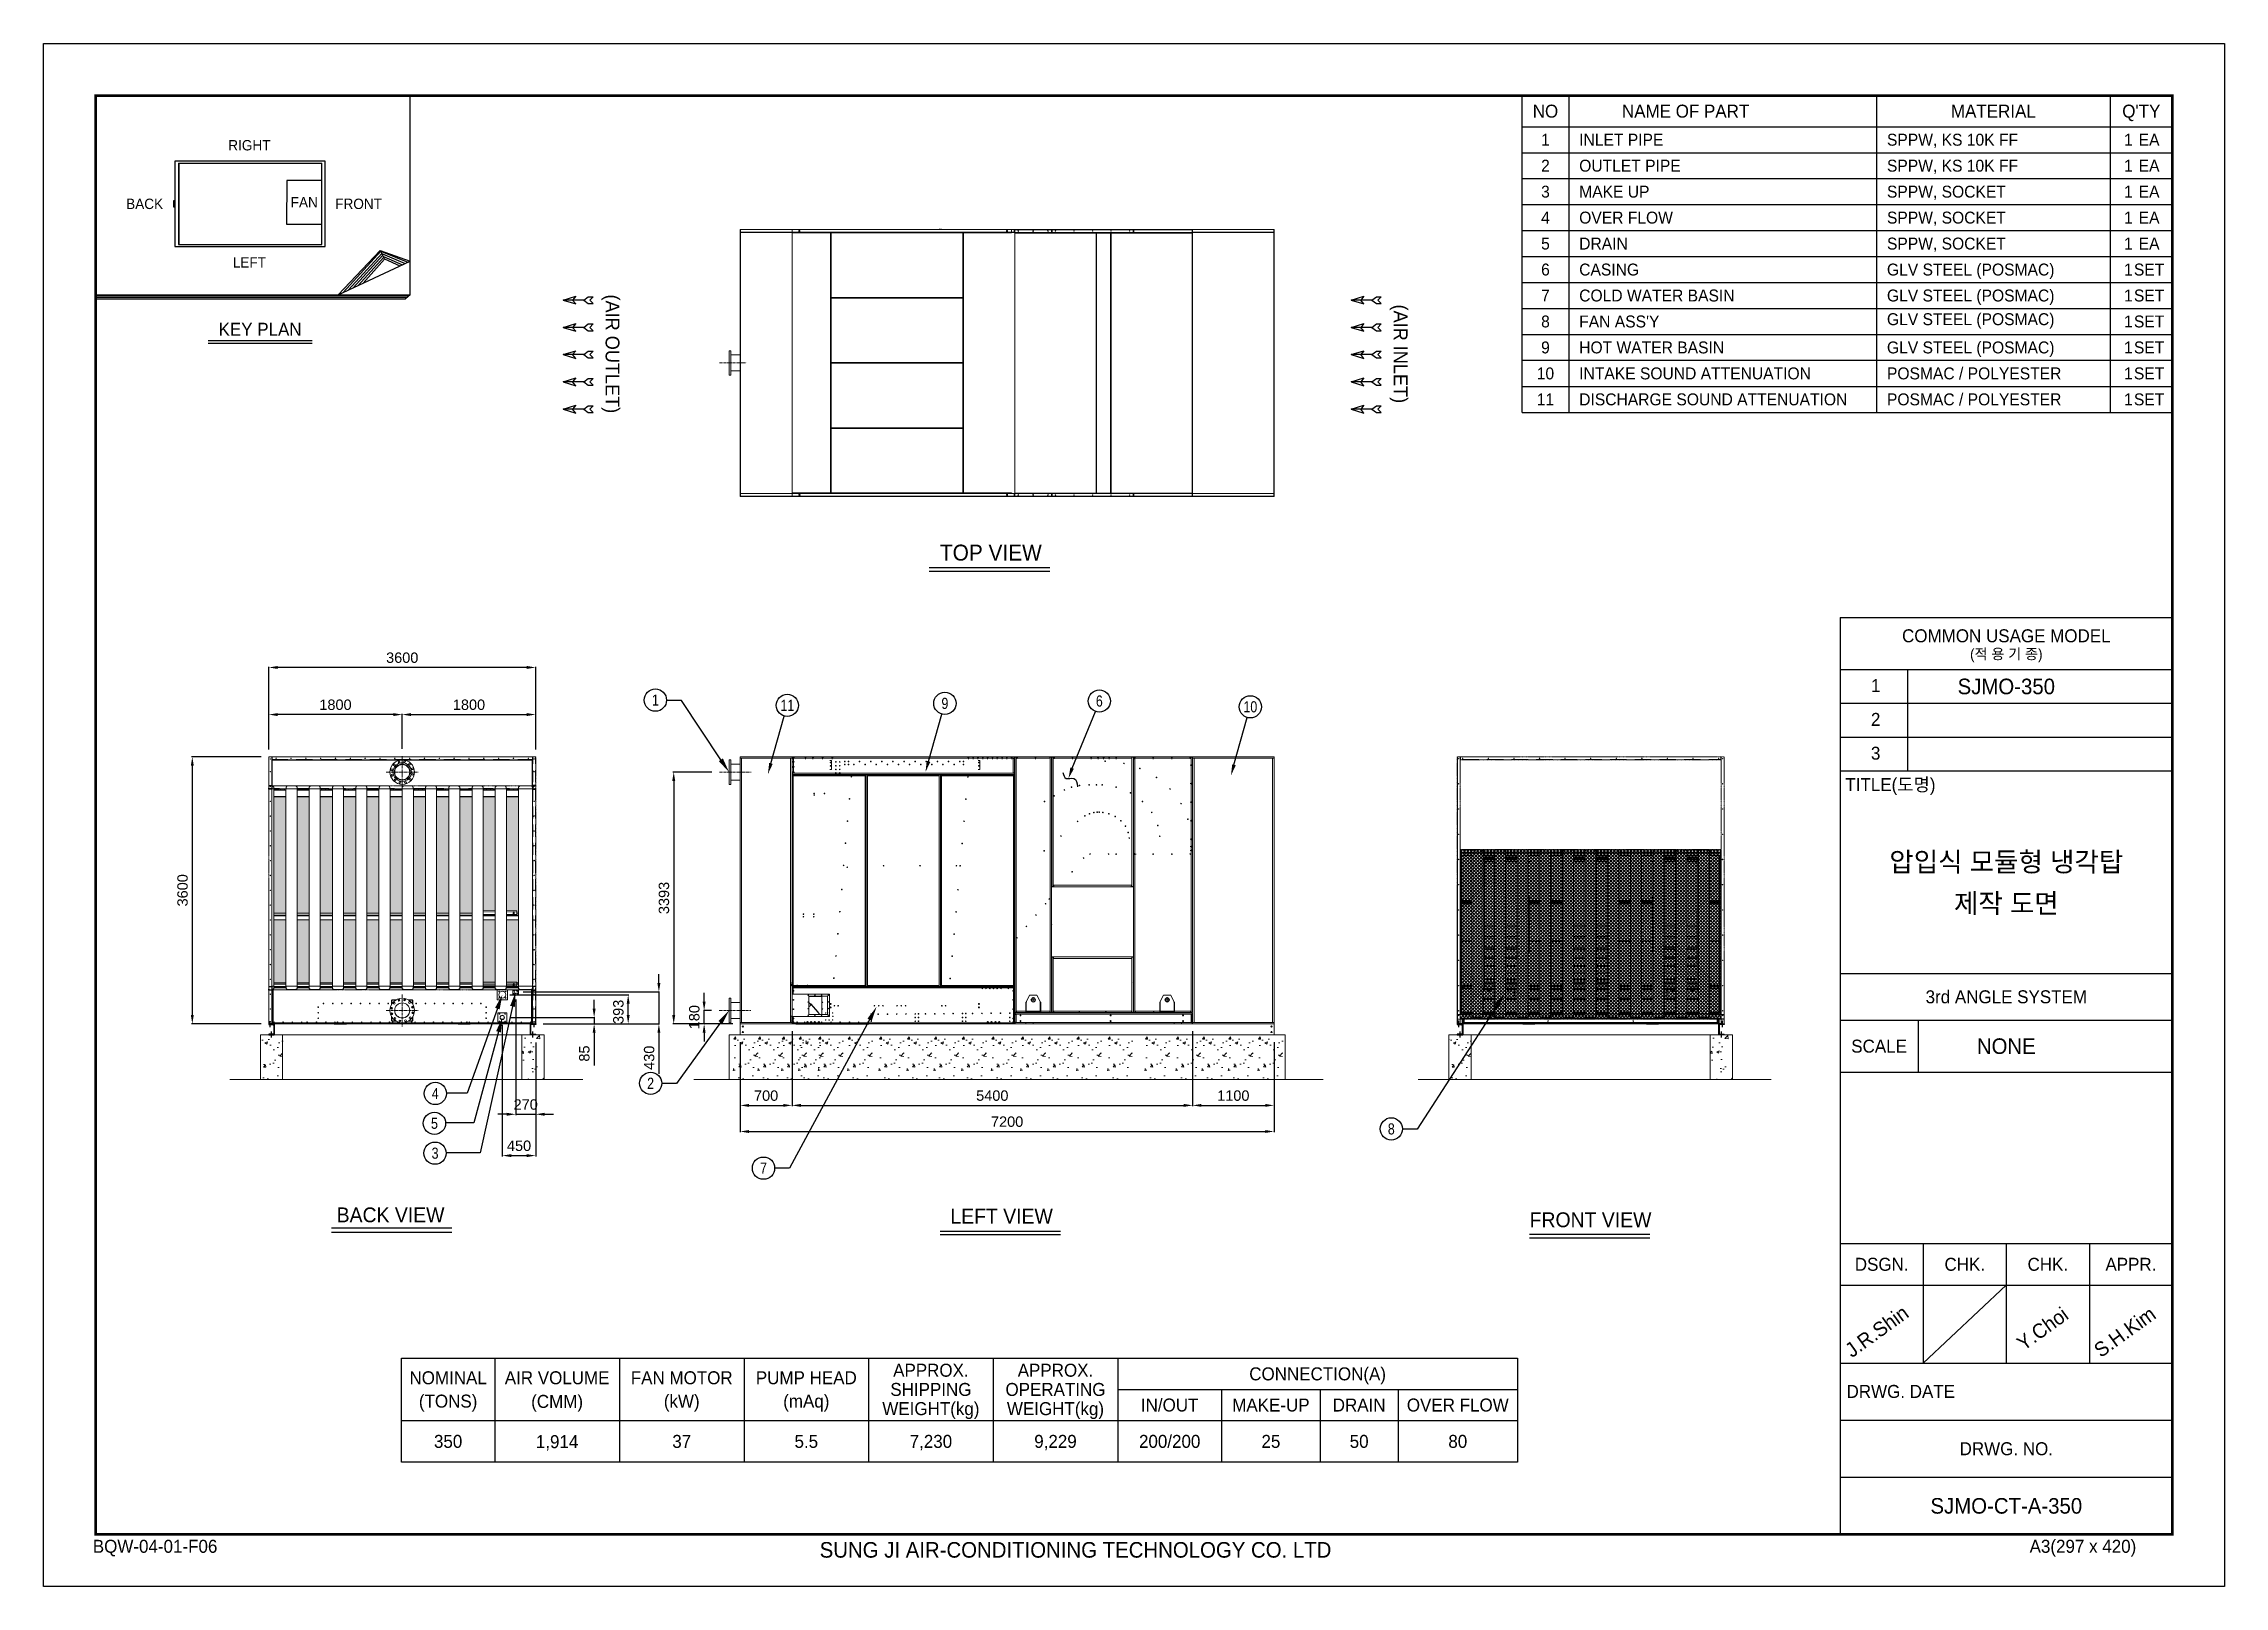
# Model space of a CAD drawing. Header units: millimetres. Extents: x -17070 to 42347, y -291348 to 30072.
# Drawn here: x 12940 to 42347, y 9277 to 30072 of the extents above.
import ezdxf
from ezdxf import colors
from ezdxf.entities.mleader import LeaderData, LeaderLine
from ezdxf.enums import TextEntityAlignment as Align
from ezdxf.math import Vec2, Vec3

# ---------------------------------------------------------------- set-up
doc = ezdxf.new("R2010")
doc.units = ezdxf.units.MM
for name, pattern in [('CENTER', [2, 1.25, -0.25, 0.25, -0.25]), ('CENTERX2', [4, 2.5, -0.5, 0.5, -0.5]), ('DASHDOT', [18.5, 12, -3, 0.5, -3]), ('DASHED', [15, 12, -3]), ('HIDDEN', [0.375, 0.25, -0.125]), ('HIDDENX2', [0.75, 0.5, -0.25])]:
    doc.linetypes.add(name, pattern=pattern)
for name, color, linetype in [('center', 1, 'CENTER'), ('HIDD', 2, 'HIDDENX2'), ('냉각탑', 4, 'Continuous'), ('냉각탑_box', 1, 'Continuous'), ('냉각탑_dim', 1, 'Continuous'), ('냉각탑_form', 1, 'Continuous'), ('냉각탑_text', 3, 'Continuous'), ('냉각탑_기초', 23, 'Continuous')]:
    doc.layers.add(name, color=color, linetype=linetype)
doc.styles.get("Standard").update_dxf_attribs({"font": 'arial.ttf'})
doc.styles.add('돋움', font='Dotum.ttf')
doc.dimstyles.new('1.40', dxfattribs={"dimscale": 20, "dimtxt": 1.5, "dimasz": 1, "dimexe": 0.5, "dimexo": 0.5, "dimgap": 0.5, "dimtad": 1, "dimdec": 0, "dimzin": 0, "dimdsep": 46, "dimtxsty": 'Standard', "dimcen": 0, "dimclrd": 2, "dimclre": 2, "dimclrt": 3, "dimadec": 0, "dimazin": 0, "dimtfac": 1, "dimtdec": 0, "dimtmove": 0, "dimatfit": 0, "dimfxl": 1, "dimtolj": 1, "dimtzin": 0, "dimlwd": -1, "dimlwe": -1, "dimarcsym": 0})
pattern_1 = [(0, (-393723.66, -69702.212), (57.15, 32.9955677), [38.1, -76.2]), (120, (-393723.66, -69702.212), (-57.15, 32.995568), [38.1, -76.2]), (60, (-393723.66, -69702.212), (1e-07, 65.9911357), [-76.2, 38.1])]

msp = doc.modelspace()

# ---------------------------------------------------------------- texts
at = {"layer": '냉각탑_form', "style": '돋움'}
for s, height, p in [('COMMON USAGE MODEL', 175.043, (39406.6, 22089.9)), ('(적 용 기 종)', 140.03, (39406.6, 21844.9)), ('3rd ANGLE SYSTEM', 175.043, (39406.6, 17223.7)), ('SCALE', 175.04, (37691.2, 16558.5)), ('DSGN.', 175.04, (37726.2, 13617.8)), ('CHK.', 175.04, (38846.5, 13617.8)), ('CHK.', 175.04, (39966.8, 13617.8)), ('APPR.', 175.04, (41087, 13617.8)), ('DRWG. NO.', 175.04, (39406.6, 11132.2))]:
    msp.add_text(s, height=height, dxfattribs=at).set_placement(p, align=Align.MIDDLE_CENTER)
for s, height, p in [('1', 175, (37581.2, 21330.7)), ('2', 175, (37581.2, 20875.6)), ('3', 175, (37581.2, 20420.4)), ('TITLE(도명)', 175.04, (37236.4, 19996.7)), ('DRWG. DATE', 175.04, (37252.3, 11816.8)), ('BQW-04-01-F06', 175.043, (13603.5, 9729.3)), ('SUNG JI AIR-CONDITIONING TECHNOLOGY CO. LTD', 210.051, (23405, 9663.8)), ('A3(297 x 420)', 175.043, (39720.7, 9729.3))]:
    msp.add_text(s, height=height, dxfattribs=at).set_placement(p)
at = {"layer": '냉각탑_text', "style": '돋움'}
for s, height, p in [('NO', 175, (33192.2, 29161.7)), ('NAME OF PART', 175, (35082.2, 29161.7)), ('MATERIAL', 175, (39232.2, 29161.7)), ("Q'TY", 175, (41227.2, 29161.7)), ('1', 161, (33192.2, 28776.7)), ('1', 161, (41052.2, 28776.7)), ('EA', 161, (41332.2, 28776.7)), ('RIGHT', 140, (15715, 28702.2)), ('2', 161, (33192.2, 28426.7)), ('1', 161, (41052.2, 28426.7)), ('EA', 161, (41332.2, 28426.7)), ('BACK', 140, (14302.3, 27912.4)), ('FAN', 140, (16454.7, 27933.8)), ('FRONT', 140, (17187.7, 27912.4)), ('3', 161, (33192.2, 28076.7)), ('1', 161, (41052.2, 28076.7)), ('EA', 161, (41332.2, 28076.7)), ('4', 161, (33192.2, 27726.7)), ('1', 161, (41052.2, 27726.7)), ('EA', 161, (41332.2, 27726.7)), ('5', 161, (33192.2, 27376.7)), ('1', 161, (41052.2, 27376.7)), ('EA', 161, (41332.2, 27376.7)), ('LEFT', 140, (15715, 27123.4)), ('6', 161, (33192.2, 27026.7)), ('1', 161, (41052.2, 27026.7)), ('SET', 161, (41332.2, 27026.7)), ('7', 161, (33192.2, 26676.7)), ('1', 161, (41052.2, 26676.7)), ('SET', 161, (41332.2, 26676.7)), ('KEY PLAN', 175, (15859.4, 26221.7)), ('8', 161, (33192.2, 26326.7)), ('1', 161, (41052.2, 26326.7)), ('SET', 161, (41332.2, 26326.7)), ('9', 161, (33192.2, 25976.7)), ('1', 161, (41052.2, 25976.7)), ('SET', 161, (41332.2, 25976.7)), ('10', 161, (33192.2, 25626.7)), ('1', 161, (41052.2, 25626.7)), ('SET', 161, (41332.2, 25626.7)), ('11', 161, (33192.2, 25276.7)), ('1', 161, (41052.2, 25276.7)), ('SET', 161, (41332.2, 25276.7)), ('TOP VIEW', 214.63, (25713.4, 23211.3)), ('SJMO-350', 210.05, (39406.6, 21407.2)), ('압입식 모듈형 냉각탑', 262.5, (39406.6, 19043.8)), ('제작 도면', 262.5, (39406.6, 18483.8)), ('NONE', 210.05, (39406.6, 16558.5)), ('BACK VIEW', 199.97, (17618.6, 14284.4)), ('LEFT VIEW', 199.97, (25858.5, 14266.5)), ('FRONT VIEW', 199.97, (33799.9, 14218.3)), ('NOMINAL', 175, (18394.9, 12088.7)), ('AIR VOLUME', 175, (19864.9, 12088.7)), ('FAN MOTOR', 175, (21544.9, 12088.7)), ('PUMP HEAD', 175, (23224.9, 12088.7)), ('APPROX.', 175, (24904.9, 12190.2)), ('APPROX.', 175, (26584.9, 12190.2)), ('CONNECTION(A)', 175, (30119.9, 12141.2)), ('(TONS)', 175, (18394.9, 11773.7)), ('(CMM)', 175, (19864.5, 11770)), ('(kW)', 175, (21544.9, 11773.7)), ('(mAq)', 175, (23224.9, 11773.7)), ('WEIGHT(kg)', 175, (24904.9, 11672.2)), ('SHIPPING', 175, (24904.9, 11931.2)), ('OPERATING', 175, (26584.9, 11931.2)), ('WEIGHT(kg)', 175, (26584.9, 11672.2)), ('IN/OUT', 175, (28124.9, 11721.2)), ('MAKE-UP', 175, (29489.9, 11721.2)), ('DRAIN', 175, (30679.9, 11721.2)), ('OVER FLOW', 175, (32009.9, 11721.2)), ('350', 175, (18394.9, 11231.2)), ('1,914', 175, (19864.5, 11227.5)), ('37', 175, (21544.9, 11231.2)), ('5.5', 175, (23224.9, 11231.2)), ('7,230', 175, (24904.9, 11231.2)), ('9,229', 175, (26584.9, 11231.2)), ('200/200', 175, (28124.9, 11231.2)), ('25', 175, (29489.9, 11231.2)), ('50', 175, (30679.9, 11231.2)), ('80', 175, (32009.9, 11231.2)), ('SJMO-CT-A-350', 210.051, (39406.6, 10362))]:
    msp.add_text(s, height=height, dxfattribs=at).set_placement(p, align=Align.MIDDLE_CENTER)
for s, p in [('INLET PIPE', (33647.2, 28776.7)), ('SPPW, KS 10K FF', (37797.2, 28776.7)), ('OUTLET PIPE', (33647.2, 28426.7)), ('SPPW, KS 10K FF', (37797.2, 28426.7)), ('MAKE UP', (33647.2, 28076.7)), ('SPPW, SOCKET', (37797.2, 28076.7)), ('OVER FLOW', (33647.2, 27726.7)), ('SPPW, SOCKET', (37797.2, 27726.7)), ('DRAIN', (33647.2, 27376.7)), ('SPPW, SOCKET', (37797.2, 27376.7)), ('CASING', (33647.2, 27026.7)), ('GLV STEEL (POSMAC)', (37797.2, 27026.7)), ('GLV STEEL (POSMAC)', (37797.2, 26676.7)), ('COLD WATER BASIN', (33647.2, 26676.7)), ("FAN ASS'Y", (33647.2, 26326.7)), ('GLV STEEL (POSMAC)', (37797.2, 26357.5)), ('HOT WATER BASIN', (33647.2, 25976.7)), ('GLV STEEL (POSMAC)', (37797.2, 25976.7)), ('INTAKE SOUND ATTENUATION', (33647.2, 25626.7)), ('POSMAC / POLYESTER', (37797.2, 25626.7)), ('DISCHARGE SOUND ATTENUATION', (33647.2, 25276.7)), ('POSMAC / POLYESTER', (37797.2, 25276.7))]:
    msp.add_text(s, height=161, dxfattribs=at).set_placement(p, align=Align.MIDDLE_LEFT)
for s, p in [('(AIR OUTLET)', (20611.7, 25890.2)), ('(AIR INLET)', (31239.5, 25890.2))]:
    msp.add_text(s, height=186.667, rotation=270, dxfattribs=at).set_placement(p, align=Align.MIDDLE_CENTER)
at = {"layer": '냉각탑_text', "width": 0.8}
for s, p in [('1', (21190.2, 21222.8)), ('11', (22968.9, 21151.9)), ('9', (25093.5, 21179.4)), ('6', (27176.3, 21210.8)), ('10', (29212.5, 21132.8)), ('4', (18221.5, 15921)), ('2', (21125.1, 16057.9)), ('5', (18210.4, 15518.2)), ('8', (31113.5, 15443.2)), ('3', (18218.8, 15116)), ('7', (22647.8, 14914))]:
    msp.add_text(s, height=150, dxfattribs=at).set_placement(p, align=Align.MIDDLE_CENTER)
at = {"layer": '냉각탑_text', "style": '돋움'}
for s, p in [('J.R.Shin', (37324.4, 12351.6)), ('Y.Choi', (39639.7, 12445)), ('S.H.Kim', (40680.9, 12351.6))]:
    msp.add_text(s, height=196.05, rotation=35.81856, dxfattribs=at).set_placement(p)

# ---------------------------------------------------------------- blocks, each defined once
blk = doc.blocks.new('화살표 IN OUT')
at = {"layer": '냉각탑_dim'}
for p, q in [((-323, 43), (-384, 43)), ((-343, 0), (-384, 43)), ((-384, -43), (-343, 0)), ((-266, 0), (-323, 43)), ((-266, 0), (-323, -43)), ((-266, 0), (0, 0)), ((-163, 50), (-122, 0)), ((0, 0), (-163, 50)), ((-163, -50), (-122, 0)), ((0, 0), (-163, -50)), ((-323, -43), (-384, -43))]:
    blk.add_line(p, q, dxfattribs=at)
blk = doc.blocks.new('*D887')
at = {"color": 2, "transparency": 16777216}
for p, q in [((21847, 17159), (21847, 17279)), ((21948, 17039), (21837, 17039)), ((22233, 16859), (21837, 16859)), ((21847, 16859), (21847, 17039)), ((21847, 16739), (21847, 16619))]:
    blk.add_line(p, q, dxfattribs=at)
for points in [[(21827, 17159), (21867, 17159), (21847, 17039)], [(21827, 16739), (21867, 16739), (21847, 16859)]]:
    blk.add_solid(points, dxfattribs=at)
at = {"layer": 'Defpoints', "color": 0, "transparency": 16777216}
for p in [(21847, 17039), (22048, 17039), (22333, 16859)]:
    blk.add_point(p, dxfattribs=at)
at = {"color": 3, "lineweight": 5, "transparency": 16777216, "insert": (21715, 16949), "char_height": 140, "attachment_point": 5, "rotation": 90}
blk.add_mtext('\\A1;180', dxfattribs=at)
blk = doc.blocks.new('*D888')
at = {"color": 2, "transparency": 16777216}
for p, q in [((15976, 20559), (15976, 21038)), ((17656, 21028), (16096, 21028)), ((17776, 20567), (17776, 21038))]:
    blk.add_line(p, q, dxfattribs=at)
for points in [[(16096, 21048), (16096, 21008), (15976, 21028)], [(17656, 21048), (17656, 21008), (17776, 21028)]]:
    blk.add_solid(points, dxfattribs=at)
at = {"layer": 'Defpoints', "color": 0, "transparency": 16777216}
for p in [(15976, 21028), (15976, 20459), (17776, 20467)]:
    blk.add_point(p, dxfattribs=at)
at = {"color": 3, "lineweight": 5, "transparency": 16777216, "insert": (16876, 21160), "char_height": 140, "attachment_point": 5}
blk.add_mtext('\\A1;1800', dxfattribs=at)
blk = doc.blocks.new('*D889')
at = {"color": 2, "transparency": 16777216}
for p, q in [((17776, 20567), (17776, 21038)), ((17896, 21028), (19456, 21028)), ((19576, 20559), (19576, 21038))]:
    blk.add_line(p, q, dxfattribs=at)
for points in [[(17896, 21048), (17896, 21008), (17776, 21028)], [(19456, 21048), (19456, 21008), (19576, 21028)]]:
    blk.add_solid(points, dxfattribs=at)
at = {"layer": 'Defpoints', "color": 0, "transparency": 16777216}
for p in [(19576, 21028), (17776, 20467), (19576, 20459)]:
    blk.add_point(p, dxfattribs=at)
at = {"color": 3, "lineweight": 5, "transparency": 16777216, "insert": (18676, 21160), "char_height": 140, "attachment_point": 5}
blk.add_mtext('\\A1;1800', dxfattribs=at)
blk = doc.blocks.new('*D890')
at = {"color": 2, "transparency": 16777216}
for p, q in [((15976, 20559), (15976, 21673)), ((19456, 21663), (16096, 21663)), ((19576, 20559), (19576, 21673))]:
    blk.add_line(p, q, dxfattribs=at)
for points in [[(16096, 21683), (16096, 21643), (15976, 21663)], [(19456, 21683), (19456, 21643), (19576, 21663)]]:
    blk.add_solid(points, dxfattribs=at)
at = {"layer": 'Defpoints', "color": 0, "transparency": 16777216}
for p in [(15976, 21663), (15976, 20459), (19576, 20459)]:
    blk.add_point(p, dxfattribs=at)
at = {"color": 3, "lineweight": 5, "transparency": 16777216, "insert": (17776, 21794), "char_height": 140, "attachment_point": 5}
blk.add_mtext('\\A1;3600', dxfattribs=at)
blk = doc.blocks.new('*D891')
at = {"color": 2, "transparency": 16777216}
for p, q in [((15876, 20459), (14935, 20459)), ((14945, 20339), (14945, 16979)), ((15876, 16859), (14935, 16859))]:
    blk.add_line(p, q, dxfattribs=at)
for points in [[(14925, 20339), (14965, 20339), (14945, 20459)], [(14925, 16979), (14965, 16979), (14945, 16859)]]:
    blk.add_solid(points, dxfattribs=at)
at = {"layer": 'Defpoints', "color": 0, "transparency": 16777216}
for p in [(15976, 20459), (14945, 16859), (15976, 16859)]:
    blk.add_point(p, dxfattribs=at)
at = {"color": 3, "lineweight": 5, "transparency": 16777216, "insert": (14814, 18659), "char_height": 140, "attachment_point": 5, "rotation": 90}
blk.add_mtext('\\A1;3600', dxfattribs=at)
blk = doc.blocks.new('*D892')
at = {"color": 2, "transparency": 16777216}
for p, q in [((21953, 20252), (21427, 20252)), ((21437, 20132), (21437, 16979)), ((22233, 16859), (21427, 16859))]:
    blk.add_line(p, q, dxfattribs=at)
for points in [[(21417, 20132), (21457, 20132), (21437, 20252)], [(21417, 16979), (21457, 16979), (21437, 16859)]]:
    blk.add_solid(points, dxfattribs=at)
at = {"layer": 'Defpoints', "color": 0, "transparency": 16777216}
for p in [(22053, 20252), (21437, 16859), (22333, 16859)]:
    blk.add_point(p, dxfattribs=at)
at = {"color": 3, "lineweight": 5, "transparency": 16777216, "insert": (21306, 18556), "char_height": 140, "attachment_point": 5, "rotation": 90}
blk.add_mtext('\\A1;3393', dxfattribs=at)
blk = doc.blocks.new('*D893')
at = {"color": 2, "transparency": 16777216}
for p, q in [((22333, 16611), (22333, 15750)), ((23033, 16759), (23033, 15750)), ((22453, 15760), (22913, 15760))]:
    blk.add_line(p, q, dxfattribs=at)
for points in [[(22453, 15780), (22453, 15740), (22333, 15760)], [(22913, 15780), (22913, 15740), (23033, 15760)]]:
    blk.add_solid(points, dxfattribs=at)
at = {"layer": 'Defpoints', "color": 0, "transparency": 16777216}
for p in [(23033, 16859), (22333, 16711), (23033, 15760)]:
    blk.add_point(p, dxfattribs=at)
at = {"color": 3, "lineweight": 5, "transparency": 16777216, "insert": (22683, 15891), "char_height": 140, "attachment_point": 5}
blk.add_mtext('\\A1;700', dxfattribs=at)
blk = doc.blocks.new('*D894')
at = {"color": 2, "transparency": 16777216}
for p, q in [((23033, 16759), (23033, 15750)), ((28433, 16759), (28433, 15750)), ((23153, 15760), (28313, 15760))]:
    blk.add_line(p, q, dxfattribs=at)
for points in [[(23153, 15780), (23153, 15740), (23033, 15760)], [(28313, 15780), (28313, 15740), (28433, 15760)]]:
    blk.add_solid(points, dxfattribs=at)
at = {"layer": 'Defpoints', "color": 0, "transparency": 16777216}
for p in [(23033, 16859), (28433, 16859), (28433, 15760)]:
    blk.add_point(p, dxfattribs=at)
at = {"color": 3, "lineweight": 5, "transparency": 16777216, "insert": (25733, 15891), "char_height": 140, "attachment_point": 5}
blk.add_mtext('\\A1;5400', dxfattribs=at)
blk = doc.blocks.new('*D895')
at = {"color": 2, "transparency": 16777216}
for p, q in [((28433, 16759), (28433, 15750)), ((29533, 16611), (29533, 15750)), ((28553, 15760), (29413, 15760))]:
    blk.add_line(p, q, dxfattribs=at)
for points in [[(28553, 15780), (28553, 15740), (28433, 15760)], [(29413, 15780), (29413, 15740), (29533, 15760)]]:
    blk.add_solid(points, dxfattribs=at)
at = {"layer": 'Defpoints', "color": 0, "transparency": 16777216}
for p in [(28433, 16859), (29533, 16711), (29533, 15760)]:
    blk.add_point(p, dxfattribs=at)
at = {"color": 3, "lineweight": 5, "transparency": 16777216, "insert": (28983, 15891), "char_height": 140, "attachment_point": 5}
blk.add_mtext('\\A1;1100', dxfattribs=at)
blk = doc.blocks.new('*D896')
at = {"color": 2, "transparency": 16777216}
for p, q in [((22333, 16611), (22333, 15398)), ((29533, 16611), (29533, 15398)), ((22453, 15408), (29413, 15408))]:
    blk.add_line(p, q, dxfattribs=at)
for points in [[(22453, 15428), (22453, 15388), (22333, 15408)], [(29413, 15428), (29413, 15388), (29533, 15408)]]:
    blk.add_solid(points, dxfattribs=at)
at = {"layer": 'Defpoints', "color": 0, "transparency": 16777216}
for p in [(22333, 16711), (29533, 16711), (29533, 15408)]:
    blk.add_point(p, dxfattribs=at)
at = {"color": 3, "lineweight": 5, "transparency": 16777216, "insert": (25933, 15540), "char_height": 140, "attachment_point": 5}
blk.add_mtext('\\A1;7200', dxfattribs=at)
blk = doc.blocks.new('*D897')
at = {"color": 2, "transparency": 16777216}
for p, q in [((19306, 17189), (19306, 15630)), ((19576, 16609), (19576, 15630)), ((19186, 15640), (19066, 15640)), ((19306, 15640), (19576, 15640)), ((19696, 15640), (19816, 15640))]:
    blk.add_line(p, q, dxfattribs=at)
for points in [[(19186, 15660), (19186, 15620), (19306, 15640)], [(19696, 15660), (19696, 15620), (19576, 15640)]]:
    blk.add_solid(points, dxfattribs=at)
at = {"layer": 'Defpoints', "color": 0, "transparency": 16777216}
for p in [(19306, 17289), (19576, 16709), (19576, 15640)]:
    blk.add_point(p, dxfattribs=at)
at = {"color": 3, "lineweight": 5, "transparency": 16777216, "insert": (19441, 15771), "char_height": 140, "attachment_point": 5}
blk.add_mtext('\\A1;270', dxfattribs=at)
blk = doc.blocks.new('*D898')
at = {"color": 2, "transparency": 16777216}
for p, q in [((19125, 16844), (19125, 15073)), ((19576, 16609), (19576, 15073)), ((19245, 15083), (19456, 15083))]:
    blk.add_line(p, q, dxfattribs=at)
for points in [[(19245, 15103), (19245, 15063), (19125, 15083)], [(19456, 15103), (19456, 15063), (19576, 15083)]]:
    blk.add_solid(points, dxfattribs=at)
at = {"layer": 'Defpoints', "color": 0, "transparency": 16777216}
for p in [(19125, 16944), (19576, 16709), (19576, 15083)]:
    blk.add_point(p, dxfattribs=at)
at = {"color": 3, "lineweight": 5, "transparency": 16777216, "insert": (19351, 15215), "char_height": 140, "attachment_point": 5}
blk.add_mtext('\\A1;450', dxfattribs=at)
blk = doc.blocks.new('*D899')
at = {"color": 2, "transparency": 16777216}
for p, q in [((20364, 17064), (20364, 17184)), ((19225, 16944), (20374, 16944)), ((19676, 16859), (20374, 16859)), ((20364, 16944), (20364, 16859)), ((20364, 16739), (20364, 16298))]:
    blk.add_line(p, q, dxfattribs=at)
for points in [[(20344, 17064), (20384, 17064), (20364, 16944)], [(20344, 16739), (20384, 16739), (20364, 16859)]]:
    blk.add_solid(points, dxfattribs=at)
at = {"layer": 'Defpoints', "color": 0, "transparency": 16777216}
for p in [(19125, 16944), (19576, 16859), (20364, 16859)]:
    blk.add_point(p, dxfattribs=at)
at = {"color": 3, "lineweight": 5, "transparency": 16777216, "insert": (20232, 16459), "char_height": 140, "attachment_point": 5, "rotation": 90}
blk.add_mtext('\\A1;85', dxfattribs=at)
blk = doc.blocks.new('*D900')
at = {"color": 2, "transparency": 16777216}
for p, q in [((19226, 17252), (20833, 17252)), ((20823, 16979), (20823, 17132)), ((19676, 16859), (20833, 16859))]:
    blk.add_line(p, q, dxfattribs=at)
for points in [[(20803, 17132), (20843, 17132), (20823, 17252)], [(20803, 16979), (20843, 16979), (20823, 16859)]]:
    blk.add_solid(points, dxfattribs=at)
at = {"layer": 'Defpoints', "color": 0, "transparency": 16777216}
for p in [(19126, 17252), (20823, 17252), (19576, 16859)]:
    blk.add_point(p, dxfattribs=at)
at = {"color": 3, "lineweight": 5, "transparency": 16777216, "insert": (20691, 17021), "char_height": 140, "attachment_point": 5, "rotation": 90}
blk.add_mtext('\\A1;393', dxfattribs=at)
blk = doc.blocks.new('*D901')
at = {"color": 2, "transparency": 16777216}
for p, q in [((21237, 17409), (21237, 17529)), ((19406, 17289), (21247, 17289)), ((21237, 17289), (21237, 16859)), ((19676, 16859), (21247, 16859)), ((21237, 16739), (21237, 16185))]:
    blk.add_line(p, q, dxfattribs=at)
for points in [[(21217, 17409), (21257, 17409), (21237, 17289)], [(21217, 16739), (21257, 16739), (21237, 16859)]]:
    blk.add_solid(points, dxfattribs=at)
at = {"layer": 'Defpoints', "color": 0, "transparency": 16777216}
for p in [(19306, 17289), (19576, 16859), (21237, 16859)]:
    blk.add_point(p, dxfattribs=at)
at = {"color": 3, "lineweight": 5, "transparency": 16777216, "insert": (21106, 16402), "char_height": 140, "attachment_point": 5, "rotation": 90}
blk.add_mtext('\\A1;430', dxfattribs=at)
blk = doc.blocks.new('457536')
at = {"color": 7, "lineweight": 5}
for p, q in [((114592.520962, 89152.297332), (114550.020962, 89069.297332)), ((114692.520962, 89152.297332), (114592.520962, 89152.297332)), ((114735.020962, 89069.297332), (114692.520962, 89152.297332)), ((114542.520962, 89059.297332), (114542.520962, 88929.797332)), ((114550.020962, 88922.297332), (114735.020962, 88922.297332)), ((114742.520962, 88929.797332), (114742.520962, 89059.297332))]:
    blk.add_line(p, q, dxfattribs=at)
at = {"color": 7, "linetype": 'DASHDOT', "lineweight": 5}
for p, q in [((114642.520962, 89126.047332), (114642.520962, 89054.547332)), ((114678.270962, 89090.297332), (114606.770962, 89090.297332))]:
    blk.add_line(p, q, dxfattribs=at)
at = {"color": 7, "lineweight": 5, "ltscale": 0.09375}
for p, q in [((114542.520962, 89059.297332), (114550.020962, 89059.297332)), ((114550.020962, 88929.797332), (114542.520962, 88929.797332)), ((114550.020962, 88922.297332), (114550.020962, 88929.797332)), ((114742.520962, 89059.297332), (114735.020962, 89059.297332)), ((114735.020962, 88929.797332), (114742.520962, 88929.797332)), ((114735.020962, 88922.297332), (114735.020962, 88929.797332))]:
    blk.add_line(p, q, dxfattribs=at)
at = {"color": 7, "linetype": 'DASHED', "lineweight": 5}
for p, q in [((114548.520962, 89059.297332), (114548.520962, 88929.797332)), ((114550.020962, 88928.297332), (114735.020962, 88928.297332)), ((114736.520962, 88929.797332), (114736.520962, 89059.297332))]:
    blk.add_line(p, q, dxfattribs=at)
at = {"color": 7, "lineweight": 5, "ltscale": 0.125}
for p, q in [((114550.020962, 89059.297332), (114550.020962, 89069.297332)), ((114735.020962, 89069.297332), (114735.020962, 89059.297332))]:
    blk.add_line(p, q, dxfattribs=at)
at = {"color": 7, "linetype": 'DASHED', "lineweight": 5, "ltscale": 0.075}
for p, q in [((114558.520962, 88928.297332), (114558.520962, 88922.297332)), ((114576.520962, 88928.297332), (114576.520962, 88922.297332)), ((114608.520962, 88928.297332), (114608.520962, 88922.297332)), ((114626.520962, 88928.297332), (114626.520962, 88922.297332)), ((114658.520962, 88928.297332), (114658.520962, 88922.297332)), ((114676.520962, 88928.297332), (114676.520962, 88922.297332)), ((114708.520962, 88928.297332), (114708.520962, 88922.297332)), ((114726.520962, 88928.297332), (114726.520962, 88922.297332))]:
    blk.add_line(p, q, dxfattribs=at)
at = {"color": 7, "lineweight": 5}
blk.add_circle((114642.520962, 89090.297332), 27.5, dxfattribs=at)
blk = doc.blocks.new('1')
at = {"color": 7, "lineweight": 20}
for p, q in [((22183, 20417), (22183, 20087)), ((22205, 20417), (22183, 20417)), ((22205, 20417), (22205, 20087)), ((22333, 20361), (22205, 20361)), ((23013, 20439), (23013, 16879)), ((23033, 20437), (23033, 20241)), ((26030, 20459), (23037, 20459)), ((23053, 20402), (23053, 20429)), ((23053, 20332), (23053, 20382)), ((23053, 20262), (23053, 20312)), ((23064, 20439), (23204, 20439)), ((23224, 20439), (23305, 20439)), ((23325, 20439), (23435, 20439)), ((23455, 20439), (23565, 20439)), ((23541, 20408), (23565, 20408)), ((23565, 20408), (23565, 20286)), ((23585, 20439), (25400, 20439)), ((25420, 20439), (25465, 20439)), ((25485, 20439), (25530, 20439)), ((25541, 20408), (25565, 20408)), ((25550, 20439), (25595, 20439)), ((25565, 20408), (25565, 20286)), ((25615, 20439), (25660, 20439)), ((25680, 20439), (25725, 20439)), ((25745, 20439), (25790, 20439)), ((25810, 20439), (25855, 20439)), ((25875, 20439), (25920, 20439)), ((25940, 20439), (25985, 20439)), ((26005, 20439), (26030, 20439)), ((26013, 20437), (26013, 20241)), ((26033, 20241), (26033, 20437)), ((26035, 17015), (26035, 20456)), ((26055, 20456), (26055, 17015)), ((26057, 20459), (26511, 20459)), ((26075, 20439), (26305, 20439)), ((26325, 20439), (26511, 20439)), ((26513, 17015), (26513, 20456)), ((26533, 20456), (26533, 17015)), ((26535, 18711), (26535, 20456)), ((26555, 20456), (26555, 18711)), ((26557, 20459), (27613, 20459)), ((26575, 20439), (26805, 20439)), ((26825, 20439), (27055, 20439)), ((27075, 20439), (27149, 20439)), ((27169, 20439), (27224, 20439)), ((27244, 20439), (27299, 20439)), ((27319, 20439), (27393, 20439)), ((27413, 20439), (27613, 20439)), ((27615, 18711), (27615, 20456)), ((27635, 20456), (27635, 18711)), ((27637, 17015), (27637, 20456)), ((27657, 19160), (27657, 20431)), ((27659, 20459), (28411, 20459)), ((27662, 20439), (27893, 20439)), ((27913, 20439), (28143, 20439)), ((28163, 20439), (28394, 20439)), ((28413, 20456), (28413, 20357)), ((28413, 20337), (28413, 20107)), ((28433, 20456), (28433, 17015)), ((28453, 20439), (28453, 16879)), ((22205, 20087), (22183, 20087)), ((22333, 20144), (22205, 20144)), ((23033, 20214), (23033, 17364)), ((23613, 20239), (23037, 20239)), ((23037, 20219), (26030, 20219)), ((23048, 17364), (23048, 20214)), ((23050, 20217), (24016, 20217)), ((24016, 20202), (23050, 20202)), ((23565, 20286), (23541, 20286)), ((23665, 20239), (23633, 20239)), ((26030, 20239), (23685, 20239)), ((24017, 20214), (24017, 17364)), ((24032, 17364), (24032, 20214)), ((24034, 20214), (24034, 17364)), ((24049, 17364), (24049, 20214)), ((24050, 20217), (25016, 20217)), ((25016, 20202), (24050, 20202)), ((25018, 20214), (25018, 17364)), ((25033, 17364), (25033, 20214)), ((25034, 20214), (25034, 17364)), ((25049, 17364), (25049, 20214)), ((25051, 20217), (26017, 20217)), ((26017, 20202), (25051, 20202)), ((25565, 20286), (25541, 20286)), ((26018, 20214), (26018, 17364)), ((26033, 17364), (26033, 20214)), ((28413, 20087), (28413, 19857)), ((28413, 19837), (28413, 19607)), ((28413, 19587), (28413, 19357)), ((27657, 17015), (27657, 19136)), ((28413, 19337), (28413, 19258)), ((28413, 19238), (28413, 19208)), ((28413, 19188), (28413, 17015)), ((27615, 18727), (26557, 18727)), ((27619, 18707), (26563, 18707)), ((26535, 17015), (26535, 17758)), ((26555, 17758), (26555, 17015)), ((26557, 17761), (27613, 17761)), ((27613, 17741), (26557, 17741)), ((27615, 17015), (27615, 17758)), ((27635, 17758), (27635, 17015)), ((23027, 17372), (23031, 17422)), ((23029, 17372), (23033, 17422)), ((26030, 17359), (23037, 17359)), ((23050, 17376), (23093, 17376)), ((23050, 17361), (23127, 17361)), ((23113, 17376), (23233, 17376)), ((23140, 17361), (23926, 17361)), ((23253, 17376), (24016, 17376)), ((23939, 17361), (24016, 17361)), ((25016, 17376), (24050, 17376)), ((24050, 17361), (24127, 17361)), ((24140, 17361), (24926, 17361)), ((24939, 17361), (25016, 17361)), ((26017, 17376), (25051, 17376)), ((25051, 17361), (25128, 17361)), ((25141, 17361), (25927, 17361)), ((25940, 17361), (26017, 17361)), ((22183, 16874), (22183, 17204)), ((22205, 17204), (22183, 17204)), ((22205, 17204), (22205, 16874)), ((22333, 17147), (22205, 17147)), ((23033, 16863), (23033, 17342)), ((23036, 16959), (23036, 17259)), ((23536, 17259), (23036, 17259)), ((25592, 17344), (23037, 17344)), ((23048, 17315), (23048, 17342)), ((23048, 17259), (23048, 17298)), ((23261, 17234), (23511, 17234)), ((23261, 17234), (23261, 16984)), ((23261, 17229), (23433, 17229)), ((23261, 17145), (23289, 17113)), ((23290, 17113), (23265, 17092)), ((23383, 17015), (23284, 17129)), ((23384, 17016), (23285, 17130)), ((23409, 16984), (23293, 17116)), ((23433, 16984), (23433, 17229)), ((23511, 16984), (23511, 17234)), ((23536, 17259), (23536, 16959)), ((25642, 17344), (25606, 17344)), ((25692, 17344), (25656, 17344)), ((25742, 17344), (25706, 17344)), ((25792, 17344), (25756, 17344)), ((25842, 17344), (25806, 17344)), ((25942, 17344), (25856, 17344)), ((26030, 17344), (25956, 17344)), ((26018, 17315), (26018, 17342)), ((26018, 17190), (26018, 17298)), ((26018, 17065), (26018, 17173)), ((26033, 16863), (26033, 17342)), ((22205, 16874), (22183, 16874)), ((22333, 16931), (22205, 16931)), ((23014, 16964), (23014, 16897)), ((23036, 16959), (23536, 16959)), ((23048, 16890), (23048, 16923)), ((23176, 16859), (23050, 16859)), ((23230, 16874), (23060, 16874)), ((24070, 16857), (23083, 16857)), ((24076, 16859), (23190, 16859)), ((23280, 16874), (23255, 16874)), ((23261, 16984), (23511, 16984)), ((23330, 16874), (23305, 16874)), ((23380, 16874), (23355, 16874)), ((25662, 16874), (23405, 16874)), ((24976, 16859), (24090, 16859)), ((25876, 16859), (24990, 16859)), ((25712, 16874), (25687, 16874)), ((25762, 16874), (25737, 16874)), ((25812, 16874), (25787, 16874)), ((26006, 16874), (25837, 16874)), ((26016, 16859), (25890, 16859)), ((26018, 16940), (26018, 17048)), ((26018, 16890), (26018, 16923)), ((26035, 16989), (28433, 16989)), ((26035, 16881), (26035, 16987)), ((26184, 16879), (26035, 16879)), ((28433, 16859), (26035, 16859)), ((26038, 16987), (26038, 16881)), ((28429, 17009), (26040, 17009)), ((26040, 16989), (28429, 16989)), ((28429, 16879), (26040, 16879)), ((26040, 16859), (28429, 16859)), ((26055, 16881), (26055, 16987)), ((26057, 17031), (26511, 17031)), ((26504, 17011), (26064, 17011)), ((27225, 17011), (26075, 17011)), ((28184, 16879), (26284, 16879)), ((26557, 17031), (27613, 17031)), ((26900, 17011), (26564, 17011)), ((27256, 17011), (26914, 17011)), ((28393, 17011), (27243, 17011)), ((27606, 17011), (27270, 17011)), ((27659, 17031), (28411, 17031)), ((27902, 17011), (27666, 17011)), ((28154, 17011), (27916, 17011)), ((28404, 17011), (28168, 17011)), ((28433, 16879), (28284, 16879)), ((28413, 16987), (28413, 16881)), ((28430, 16881), (28430, 16987)), ((28433, 16987), (28433, 16881)), ((28433, 16881), (28433, 16987))]:
    blk.add_line(p, q, dxfattribs=at)
at = {"lineweight": 20}
for p, q in [((23033, 20459), (22333, 20459)), ((22333, 20459), (22333, 16859)), ((23033, 20439), (22333, 20439)), ((22353, 20439), (22353, 16879)), ((23037, 20459), (23033, 20459)), ((23033, 20456), (23033, 20459)), ((28430, 20459), (28433, 20459)), ((28433, 20459), (29533, 20459)), ((28433, 20456), (28433, 20459)), ((28433, 20439), (29533, 20439)), ((29513, 20439), (29513, 16879)), ((29533, 20459), (29533, 16859)), ((22333, 16879), (23033, 16879)), ((22333, 16859), (23033, 16859)), ((23033, 16859), (23033, 16863)), ((23033, 16859), (23037, 16859)), ((28433, 16859), (23533, 16859)), ((29533, 16879), (28433, 16879)), ((29533, 16859), (28433, 16859))]:
    blk.add_line(p, q, dxfattribs=at)
at = {"color": 7, "lineweight": 20, "ltscale": 0.4625}
for p, q in [((23033, 20456), (23033, 20437)), ((23035, 20437), (23035, 20456)), ((26031, 20456), (26031, 20437)), ((26033, 20437), (26033, 20456)), ((26039, 20459), (26057, 20459)), ((26057, 20457), (26039, 20457)), ((26511, 20459), (26530, 20459)), ((26530, 20457), (26511, 20457)), ((26539, 20459), (26557, 20459)), ((26557, 20457), (26539, 20457)), ((27613, 20459), (27632, 20459)), ((27632, 20457), (27613, 20457)), ((27641, 20459), (27659, 20459)), ((27659, 20457), (27641, 20457)), ((28411, 20459), (28430, 20459)), ((28430, 20457), (28411, 20457)), ((23033, 20241), (23033, 20223)), ((23035, 20223), (23035, 20241)), ((26031, 20241), (26031, 20223)), ((26033, 20223), (26033, 20241)), ((26539, 17761), (26557, 17761)), ((26557, 17759), (26539, 17759)), ((27613, 17761), (27632, 17761)), ((27632, 17759), (27613, 17759)), ((26035, 17384), (26035, 17365)), ((26035, 17384), (26035, 17365))]:
    blk.add_line(p, q, dxfattribs=at)
at = {"color": 7, "lineweight": 20, "ltscale": 0.05}
for p, q in [((23035, 20456), (23033, 20456)), ((26031, 20456), (26033, 20456)), ((26039, 20459), (26039, 20457)), ((26530, 20459), (26530, 20457)), ((26535, 20419), (26533, 20419)), ((26535, 20419), (26533, 20419)), ((26539, 20459), (26539, 20457)), ((27632, 20459), (27632, 20457)), ((27637, 20419), (27635, 20419)), ((27637, 20419), (27635, 20419)), ((27641, 20459), (27641, 20457)), ((28430, 20459), (28430, 20457)), ((23035, 20223), (23033, 20223)), ((23075, 20217), (23075, 20219)), ((23371, 20219), (23371, 20217)), ((23393, 20219), (23393, 20217)), ((23415, 20219), (23415, 20217)), ((23505, 20217), (23505, 20219)), ((23566, 20217), (23566, 20219)), ((23596, 20219), (23596, 20217)), ((23598, 20217), (23598, 20219)), ((23600, 20219), (23600, 20217)), ((23602, 20219), (23602, 20217)), ((23700, 20217), (23700, 20219)), ((23702, 20219), (23702, 20217)), ((25505, 20217), (25505, 20219)), ((26031, 20223), (26033, 20223)), ((27635, 19201), (27637, 19201)), ((27637, 19173), (27635, 19173)), ((27637, 19171), (27635, 19171)), ((27637, 19169), (27635, 19169)), ((27637, 19127), (27635, 19127)), ((27635, 19050), (27637, 19050)), ((27635, 19048), (27637, 19048)), ((27637, 19046), (27635, 19046)), ((27637, 19044), (27635, 19044)), ((26539, 18707), (26539, 18709)), ((26551, 18707), (26551, 18709)), ((26563, 18707), (26563, 18709)), ((27607, 18707), (27607, 18709)), ((27619, 18707), (27619, 18709)), ((27632, 18707), (27632, 18709)), ((26539, 17761), (26539, 17759)), ((27632, 17761), (27632, 17759)), ((23029, 17372), (23027, 17372)), ((23033, 17422), (23031, 17422)), ((23033, 17356), (23035, 17356)), ((23505, 17361), (23505, 17359)), ((25505, 17361), (25505, 17359)), ((26033, 17356), (26031, 17356)), ((26535, 17336), (26533, 17336)), ((26535, 17336), (26533, 17336)), ((26533, 17316), (26535, 17316)), ((26533, 17316), (26535, 17316)), ((26535, 17206), (26533, 17206)), ((26535, 17206), (26533, 17206)), ((26535, 17206), (26533, 17206)), ((26533, 17186), (26535, 17186)), ((27637, 17336), (27635, 17336)), ((27637, 17336), (27635, 17336)), ((27635, 17316), (27637, 17316)), ((27635, 17316), (27637, 17316)), ((27635, 17316), (27637, 17316)), ((27637, 17206), (27635, 17206)), ((27637, 17206), (27635, 17206)), ((27637, 17206), (27635, 17206)), ((27635, 17186), (27637, 17186)), ((23037, 16859), (23037, 16861)), ((23079, 16857), (23081, 16857)), ((23176, 16859), (23176, 16861)), ((23190, 16859), (23190, 16861)), ((24073, 16857), (24071, 16857)), ((24076, 16859), (24076, 16861)), ((24090, 16859), (24090, 16861)), ((24976, 16859), (24976, 16861)), ((24990, 16859), (24990, 16861)), ((25876, 16859), (25876, 16861)), ((25890, 16859), (25890, 16861)), ((26030, 16859), (26030, 16861)), ((26035, 16987), (26035, 16989)), ((26035, 16879), (26035, 16881)), ((26038, 16987), (26038, 16989)), ((26038, 16987), (26038, 16989)), ((26038, 16879), (26038, 16881)), ((26038, 16879), (26038, 16881)), ((26039, 17011), (26039, 17013)), ((26050, 17011), (26050, 17013)), ((26518, 17011), (26518, 17013)), ((26530, 17011), (26530, 17013)), ((26539, 17011), (26539, 17013)), ((26550, 17011), (26550, 17013)), ((27620, 17011), (27620, 17013)), ((27632, 17011), (27632, 17013)), ((27641, 17011), (27641, 17013)), ((27652, 17011), (27652, 17013)), ((28418, 17011), (28418, 17013)), ((28430, 17011), (28430, 17013)), ((28430, 16989), (28430, 16987)), ((28430, 16881), (28430, 16879)), ((28433, 16987), (28433, 16989)), ((28433, 16879), (28433, 16881))]:
    blk.add_line(p, q, dxfattribs=at)
at = {"color": 7, "lineweight": 20, "ltscale": 0.0875}
for p, q in [((23033, 20437), (23037, 20437)), ((23037, 20459), (23037, 20456)), ((26030, 20459), (26030, 20456)), ((26033, 20437), (26030, 20437)), ((26035, 20456), (26039, 20456)), ((26057, 20459), (26057, 20456)), ((26511, 20459), (26511, 20456)), ((26533, 20456), (26530, 20456)), ((26535, 20456), (26539, 20456)), ((26557, 20459), (26557, 20456)), ((27613, 20459), (27613, 20456)), ((27635, 20456), (27632, 20456)), ((27637, 20456), (27641, 20456)), ((27659, 20459), (27659, 20456)), ((28411, 20459), (28411, 20456)), ((28433, 20456), (28430, 20456)), ((23033, 20241), (23037, 20241)), ((23037, 20219), (23037, 20223)), ((26033, 20241), (26030, 20241)), ((26030, 20219), (26030, 20223)), ((26535, 18711), (26539, 18711)), ((27635, 18711), (27632, 18711)), ((26535, 17758), (26539, 17758)), ((26557, 17761), (26557, 17758)), ((27613, 17761), (27613, 17758)), ((27635, 17758), (27632, 17758)), ((23037, 17359), (23037, 17356)), ((26030, 17359), (26030, 17356)), ((23033, 17342), (23037, 17342)), ((26033, 17342), (26030, 17342)), ((23033, 16863), (23037, 16863)), ((23050, 16859), (23050, 16863)), ((26016, 16859), (26016, 16863)), ((26033, 16863), (26030, 16863)), ((26035, 17015), (26039, 17015)), ((26533, 17015), (26530, 17015)), ((26535, 17015), (26539, 17015)), ((27635, 17015), (27632, 17015)), ((27637, 17015), (27641, 17015)), ((28433, 17015), (28430, 17015))]:
    blk.add_line(p, q, dxfattribs=at)
at = {"color": 7, "lineweight": 20, "ltscale": 0.0375}
for p, q in [((23035, 20456), (23037, 20456)), ((26031, 20456), (26030, 20456)), ((26039, 20457), (26039, 20456)), ((26530, 20457), (26530, 20456)), ((26539, 20456), (26539, 20457)), ((27632, 20456), (27632, 20457)), ((27641, 20457), (27641, 20456)), ((28430, 20457), (28430, 20456)), ((23035, 20223), (23037, 20223)), ((23036, 20216), (23036, 20214)), ((24029, 20216), (24029, 20214)), ((24037, 20216), (24037, 20214)), ((25030, 20216), (25030, 20214)), ((25037, 20216), (25037, 20214)), ((26031, 20223), (26030, 20223)), ((26030, 20216), (26030, 20214)), ((24034, 19012), (24032, 19012)), ((24034, 18968), (24032, 18968)), ((24034, 18951), (24032, 18951)), ((25034, 19012), (25033, 19012)), ((25034, 18968), (25033, 18968)), ((25034, 18951), (25033, 18951)), ((26539, 18711), (26539, 18709)), ((27632, 18711), (27632, 18709)), ((26539, 17759), (26539, 17758)), ((27632, 17759), (27632, 17758)), ((23035, 17356), (23037, 17356)), ((23036, 17363), (23036, 17364)), ((24029, 17363), (24029, 17364)), ((24037, 17363), (24037, 17364)), ((25030, 17363), (25030, 17364)), ((25037, 17363), (25037, 17364)), ((26030, 17363), (26030, 17364)), ((26031, 17356), (26030, 17356)), ((23283, 17128), (23284, 17129)), ((23284, 17129), (23285, 17130)), ((23037, 16861), (23037, 16863)), ((23383, 17015), (23384, 17016)), ((26030, 16861), (26030, 16863)), ((26038, 16987), (26040, 16987)), ((26039, 17013), (26039, 17015)), ((26530, 17013), (26530, 17015)), ((26539, 17013), (26539, 17015)), ((27632, 17013), (27632, 17015)), ((27641, 17013), (27641, 17015)), ((28430, 16987), (28429, 16987)), ((28430, 17013), (28430, 17015))]:
    blk.add_line(p, q, dxfattribs=at)
at = {"color": 7, "lineweight": 20, "ltscale": 0.4125}
for p, q in [((23037, 20456), (23037, 20439)), ((26030, 20437), (26013, 20437)), ((26030, 20439), (26030, 20456)), ((26039, 20456), (26055, 20456)), ((26511, 20456), (26511, 20439)), ((26513, 20456), (26530, 20456)), ((26539, 20456), (26555, 20456)), ((27613, 20456), (27613, 20439)), ((27615, 20456), (27632, 20456)), ((27641, 20456), (27657, 20456)), ((28413, 20456), (28430, 20456)), ((23037, 20241), (23053, 20241)), ((23037, 20239), (23037, 20223)), ((26013, 20241), (26030, 20241)), ((26030, 20223), (26030, 20239)), ((26555, 18711), (26539, 18711)), ((27632, 18711), (27615, 18711)), ((26539, 17758), (26555, 17758)), ((26557, 17741), (26557, 17758)), ((27613, 17758), (27613, 17741)), ((27615, 17758), (27632, 17758)), ((26055, 17015), (26039, 17015)), ((26530, 17015), (26513, 17015)), ((26555, 17015), (26539, 17015)), ((27632, 17015), (27615, 17015)), ((27657, 17015), (27641, 17015)), ((28430, 17015), (28413, 17015))]:
    blk.add_line(p, q, dxfattribs=at)
at = {"color": 7, "lineweight": 20, "ltscale": 0.1875}
blk.add_line((23037, 20439), (23044, 20439), dxfattribs=at)
at = {"color": 7, "lineweight": 20, "ltscale": 0.192551}
blk.add_line((23044, 20437), (23037, 20437), dxfattribs=at)
at = {"color": 7, "linetype": 'DASHDOT', "lineweight": 20}
for p, q in [((23066, 20392), (23040, 20392)), ((23066, 20322), (23040, 20322)), ((23067, 20439), (23041, 20439)), ((23053, 20405), (23053, 20379)), ((23053, 20335), (23053, 20309)), ((23054, 20452), (23054, 20426)), ((23227, 20439), (23201, 20439)), ((23214, 20452), (23214, 20426)), ((23328, 20439), (23302, 20439)), ((23315, 20452), (23315, 20426)), ((23458, 20439), (23432, 20439)), ((23445, 20452), (23445, 20426)), ((23588, 20439), (23562, 20439)), ((23575, 20452), (23575, 20426)), ((25423, 20439), (25397, 20439)), ((25410, 20452), (25410, 20426)), ((25488, 20439), (25462, 20439)), ((25475, 20452), (25475, 20426)), ((25553, 20439), (25527, 20439)), ((25540, 20452), (25540, 20426)), ((25618, 20439), (25592, 20439)), ((25605, 20452), (25605, 20426)), ((25683, 20439), (25657, 20439)), ((25670, 20452), (25670, 20426)), ((25748, 20439), (25722, 20439)), ((25735, 20452), (25735, 20426)), ((25813, 20439), (25787, 20439)), ((25800, 20452), (25800, 20426)), ((25878, 20439), (25852, 20439)), ((25865, 20452), (25865, 20426)), ((25943, 20439), (25917, 20439)), ((25930, 20452), (25930, 20426)), ((26008, 20439), (25982, 20439)), ((25995, 20452), (25995, 20426)), ((26328, 20439), (26302, 20439)), ((26315, 20452), (26315, 20426)), ((26828, 20439), (26802, 20439)), ((26815, 20452), (26815, 20426)), ((27078, 20439), (27052, 20439)), ((27065, 20452), (27065, 20426)), ((27172, 20439), (27146, 20439)), ((27159, 20452), (27159, 20426)), ((27247, 20439), (27221, 20439)), ((27234, 20452), (27234, 20426)), ((27322, 20439), (27296, 20439)), ((27309, 20452), (27309, 20426)), ((27416, 20439), (27390, 20439)), ((27403, 20452), (27403, 20426)), ((27665, 20439), (27642, 20439)), ((27653, 20451), (27653, 20428)), ((27916, 20439), (27890, 20439)), ((27903, 20452), (27903, 20426)), ((28166, 20439), (28140, 20439)), ((28153, 20452), (28153, 20426)), ((28426, 20347), (28400, 20347)), ((28413, 20360), (28413, 20334)), ((23066, 20252), (23040, 20252)), ((23053, 20265), (23053, 20239)), ((23636, 20239), (23610, 20239)), ((23623, 20252), (23623, 20226)), ((23688, 20239), (23662, 20239)), ((23675, 20252), (23675, 20226)), ((28426, 20097), (28400, 20097)), ((28413, 20110), (28413, 20084)), ((28426, 19847), (28400, 19847)), ((28413, 19860), (28413, 19834)), ((28426, 19597), (28400, 19597)), ((28413, 19610), (28413, 19584)), ((27673, 19148), (27642, 19148)), ((27657, 19164), (27657, 19133)), ((28426, 19347), (28400, 19347)), ((28426, 19248), (28400, 19248)), ((28426, 19198), (28400, 19198)), ((28413, 19360), (28413, 19334)), ((28413, 19261), (28413, 19235)), ((28413, 19211), (28413, 19185)), ((23254, 16880), (23231, 16880)), ((23242, 16892), (23242, 16869)), ((23304, 16880), (23281, 16880)), ((23292, 16892), (23292, 16869)), ((23354, 16880), (23331, 16880)), ((23342, 16892), (23342, 16869)), ((23404, 16880), (23381, 16880)), ((23392, 16892), (23392, 16869)), ((25686, 16880), (25663, 16880)), ((25674, 16892), (25674, 16869)), ((25736, 16880), (25713, 16880)), ((25724, 16892), (25724, 16869)), ((25786, 16880), (25763, 16880)), ((25774, 16892), (25774, 16869)), ((25836, 16880), (25813, 16880)), ((25824, 16892), (25824, 16869))]:
    blk.add_line(p, q, dxfattribs=at)
at = {"color": 7, "linetype": 'DASHDOT', "lineweight": 20, "ltscale": 0.292499}
for p, q in [((23320, 20439), (23308, 20439)), ((23450, 20439), (23438, 20439)), ((23580, 20439), (23568, 20439)), ((23629, 20389), (23617, 20389)), ((23629, 20339), (23617, 20339)), ((23681, 20389), (23669, 20389)), ((23681, 20339), (23669, 20339)), ((23749, 20395), (23737, 20395)), ((23749, 20355), (23737, 20355)), ((23799, 20395), (23787, 20395)), ((23799, 20355), (23787, 20355)), ((23874, 20355), (23862, 20355)), ((23949, 20395), (23937, 20395)), ((24024, 20355), (24012, 20355)), ((24099, 20395), (24087, 20395)), ((24174, 20355), (24162, 20355)), ((24249, 20395), (24237, 20395)), ((24324, 20355), (24312, 20355)), ((24399, 20395), (24387, 20395)), ((24474, 20355), (24462, 20355)), ((24549, 20395), (24537, 20395)), ((24624, 20355), (24612, 20355)), ((24699, 20395), (24687, 20395)), ((24774, 20355), (24762, 20355)), ((24849, 20395), (24837, 20395)), ((24924, 20355), (24912, 20355)), ((24999, 20395), (24987, 20395)), ((27514, 20370), (27503, 20370)), ((27508, 20375), (27508, 20364)), ((27729, 20303), (27717, 20303)), ((27723, 20309), (27723, 20297)), ((28409, 20439), (28397, 20439)), ((23629, 20289), (23617, 20289)), ((23681, 20289), (23669, 20289)), ((23839, 20190), (23827, 20190)), ((23833, 20196), (23833, 20184)), ((25404, 20192), (25404, 20181)), ((26705, 20018), (26705, 20006)), ((26803, 20055), (26803, 20043)), ((26909, 20079), (26909, 20067)), ((27037, 20087), (27037, 20075)), ((27143, 20081), (27131, 20081)), ((27137, 20087), (27137, 20075)), ((27222, 20081), (27210, 20081)), ((27216, 20087), (27216, 20075)), ((27408, 20050), (27396, 20050)), ((27402, 20056), (27402, 20044)), ((27953, 20182), (27941, 20182)), ((27947, 20188), (27947, 20176)), ((28136, 20026), (28125, 20026)), ((28130, 20031), (28130, 20020)), ((23335, 19964), (23323, 19964)), ((23475, 19964), (23463, 19964)), ((23813, 19891), (23801, 19891)), ((23807, 19897), (23807, 19886)), ((25378, 19894), (25378, 19882)), ((26565, 19938), (26565, 19927)), ((27102, 19713), (27102, 19701)), ((27153, 19713), (27141, 19713)), ((27147, 19719), (27147, 19707)), ((27182, 19713), (27170, 19713)), ((27176, 19719), (27176, 19707)), ((27224, 19715), (27224, 19703)), ((27601, 19973), (27589, 19973)), ((27888, 19709), (27876, 19709)), ((27882, 19715), (27882, 19703)), ((28284, 19828), (28272, 19828)), ((23786, 19593), (23775, 19593)), ((25352, 19595), (25352, 19583)), ((26884, 19594), (26884, 19582)), ((26986, 19662), (26974, 19662)), ((26980, 19668), (26980, 19657)), ((27044, 19698), (27044, 19686)), ((27391, 19660), (27391, 19648)), ((27467, 19603), (27467, 19591)), ((27527, 19530), (27527, 19519)), ((27572, 19439), (27560, 19439)), ((27566, 19445), (27566, 19433)), ((27969, 19532), (27957, 19532)), ((27963, 19538), (27963, 19526)), ((28375, 19616), (28363, 19616)), ((28369, 19622), (28369, 19610)), ((23760, 19294), (23749, 19294)), ((25332, 19290), (25320, 19290)), ((25326, 19296), (25326, 19284)), ((26659, 19396), (26659, 19384)), ((27307, 19148), (27295, 19148)), ((27409, 19148), (27397, 19148)), ((27586, 19363), (27574, 19363)), ((27659, 19148), (27647, 19148)), ((27909, 19148), (27897, 19148)), ((27996, 19388), (27985, 19388)), ((28159, 19148), (28147, 19148)), ((28409, 19148), (28397, 19148)), ((23734, 18995), (23722, 18995)), ((23784, 18970), (23772, 18970)), ((23778, 18976), (23778, 18964)), ((24268, 18997), (24268, 18985)), ((24758, 18997), (24758, 18985)), ((25248, 18997), (25248, 18985)), ((25306, 18991), (25294, 18991)), ((25300, 18997), (25300, 18985)), ((26810, 18916), (26810, 18905)), ((23702, 18676), (23702, 18664)), ((26502, 18549), (26502, 18537)), ((23191, 18337), (23179, 18337)), ((23191, 18303), (23179, 18303)), ((23185, 18343), (23185, 18332)), ((23185, 18309), (23185, 18298)), ((23331, 18337), (23319, 18337)), ((23331, 18303), (23319, 18303)), ((23325, 18343), (23325, 18332)), ((23325, 18309), (23325, 18298)), ((23676, 18377), (23676, 18366)), ((25244, 18374), (25244, 18362)), ((26452, 18485), (26452, 18474)), ((23650, 18078), (23650, 18067)), ((25218, 18075), (25218, 18063)), ((26193, 18179), (26193, 18167)), ((23109, 17377), (23097, 17377)), ((23103, 17383), (23103, 17372)), ((23249, 17377), (23237, 17377)), ((23243, 17383), (23243, 17372)), ((25165, 17477), (25165, 17466)), ((27641, 17421), (27629, 17421)), ((23059, 17306), (23047, 17306)), ((23059, 17181), (23047, 17181)), ((23059, 17056), (23047, 17056)), ((23257, 17244), (23245, 17244)), ((23257, 17154), (23245, 17154)), ((23257, 17064), (23245, 17064)), ((23347, 17244), (23335, 17244)), ((23437, 17244), (23425, 17244)), ((23527, 17244), (23515, 17244)), ((23527, 17154), (23515, 17154)), ((23527, 17064), (23515, 17064)), ((23610, 17104), (23598, 17104)), ((23660, 17104), (23648, 17104)), ((24149, 17104), (24137, 17104)), ((24207, 17104), (24195, 17104)), ((24265, 17104), (24253, 17104)), ((24454, 17104), (24442, 17104)), ((24512, 17104), (24500, 17104)), ((24570, 17104), (24558, 17104)), ((25059, 17104), (25047, 17104)), ((23059, 16931), (23047, 16931)), ((23059, 16881), (23047, 16881)), ((23108, 16880), (23096, 16880)), ((23208, 16880), (23196, 16880)), ((23257, 16974), (23245, 16974)), ((23347, 16974), (23335, 16974)), ((23437, 16974), (23425, 16974)), ((23438, 16880), (23426, 16880)), ((23527, 16974), (23515, 16974)), ((23563, 16880), (23551, 16880)), ((23688, 16880), (23676, 16880)), ((23813, 16880), (23801, 16880)), ((23938, 16880), (23926, 16880)), ((24063, 16880), (24051, 16880)), ((24107, 16989), (24095, 16989)), ((24107, 16944), (24095, 16944)), ((24107, 16894), (24095, 16894)), ((24200, 16989), (24188, 16989)), ((24325, 16990), (24313, 16990)), ((24450, 16991), (24438, 16991)), ((24575, 16992), (24563, 16992)), ((24700, 16993), (24688, 16993)), ((24700, 16944), (24688, 16944)), ((24700, 16894), (24688, 16894)), ((24744, 16994), (24732, 16994)), ((24744, 16944), (24732, 16944)), ((24744, 16894), (24732, 16894)), ((24837, 16994), (24825, 16994)), ((24962, 16995), (24950, 16995))]:
    blk.add_line(p, q, dxfattribs=at)
at = {"color": 7, "linetype": 'DASHDOT', "lineweight": 20, "ltscale": 0.292505}
for p, q in [((23314, 20445), (23314, 20434)), ((23444, 20445), (23444, 20434)), ((23574, 20445), (23574, 20434)), ((23623, 20395), (23623, 20384)), ((23623, 20345), (23623, 20334)), ((23623, 20295), (23623, 20284)), ((23675, 20395), (23675, 20384)), ((23675, 20345), (23675, 20334)), ((23675, 20295), (23675, 20284)), ((23743, 20401), (23743, 20390)), ((23743, 20361), (23743, 20350)), ((23793, 20401), (23793, 20390)), ((23793, 20361), (23793, 20350)), ((23868, 20361), (23868, 20350)), ((23943, 20401), (23943, 20390)), ((24018, 20361), (24018, 20350)), ((24093, 20401), (24093, 20390)), ((24168, 20361), (24168, 20350)), ((24243, 20401), (24243, 20390)), ((24318, 20361), (24318, 20350)), ((24393, 20401), (24393, 20390)), ((24468, 20361), (24468, 20350)), ((24543, 20401), (24543, 20390)), ((24618, 20361), (24618, 20350)), ((24693, 20401), (24693, 20390)), ((24768, 20361), (24768, 20350)), ((24843, 20401), (24843, 20390)), ((24918, 20361), (24918, 20350)), ((24993, 20401), (24993, 20390)), ((25068, 20361), (25068, 20350)), ((25143, 20401), (25143, 20390)), ((25218, 20361), (25218, 20350)), ((25293, 20401), (25293, 20390)), ((25343, 20401), (25343, 20390)), ((25343, 20361), (25343, 20350)), ((26065, 20445), (26065, 20434)), ((26565, 20445), (26565, 20434)), ((27255, 20405), (27255, 20394)), ((28403, 20445), (28403, 20434)), ((23329, 19970), (23329, 19958)), ((23469, 19970), (23469, 19958)), ((27595, 19979), (27595, 19967)), ((27757, 19863), (27757, 19851)), ((28278, 19834), (28278, 19822)), ((23781, 19598), (23781, 19587)), ((27304, 19697), (27304, 19686)), ((23754, 19300), (23754, 19288)), ((27051, 19154), (27051, 19143)), ((27301, 19154), (27301, 19143)), ((27403, 19154), (27403, 19143)), ((27580, 19369), (27580, 19358)), ((27653, 19154), (27653, 19143)), ((27903, 19154), (27903, 19143)), ((27990, 19394), (27990, 19383)), ((28153, 19154), (28153, 19143)), ((28403, 19154), (28403, 19143)), ((23728, 19001), (23728, 18989)), ((26965, 19100), (26965, 19089)), ((23708, 18670), (23696, 18670)), ((23682, 18371), (23670, 18371)), ((23656, 18073), (23644, 18073)), ((23629, 17774), (23618, 17774)), ((23603, 17475), (23592, 17475))]:
    blk.add_line(p, q, dxfattribs=at)
at = {"color": 7, "lineweight": 20, "ltscale": 0.023431}
for p, q in [((23541, 20407), (23541, 20408)), ((25541, 20407), (25541, 20408))]:
    blk.add_line(p, q, dxfattribs=at)
at = {"color": 7, "linetype": 'DASHDOT', "lineweight": 20, "ltscale": 0.357501}
for p, q in [((23560, 20382), (23546, 20382)), ((23560, 20336), (23546, 20336))]:
    blk.add_line(p, q, dxfattribs=at)
at = {"color": 7, "linetype": 'DASHDOT', "lineweight": 20, "ltscale": 0.357495}
for p, q in [((23553, 20390), (23553, 20375)), ((23553, 20344), (23553, 20329)), ((25553, 20390), (25553, 20375)), ((25553, 20344), (25553, 20329))]:
    blk.add_line(p, q, dxfattribs=at)
at = {"color": 7, "lineweight": 20, "ltscale": 0.053766}
for p, q in [((23622, 20342), (23624, 20342)), ((23674, 20342), (23676, 20342))]:
    blk.add_line(p, q, dxfattribs=at)
at = {"color": 7, "linetype": 'DASHDOT', "lineweight": 20, "ltscale": 0.2925}
for p, q in [((25074, 20355), (25062, 20355)), ((25149, 20395), (25137, 20395)), ((25224, 20355), (25212, 20355)), ((25299, 20395), (25287, 20395)), ((25349, 20395), (25337, 20395)), ((25349, 20355), (25337, 20355)), ((26071, 20439), (26059, 20439)), ((26571, 20439), (26559, 20439)), ((25410, 20187), (25399, 20187)), ((26710, 20012), (26699, 20012)), ((26808, 20049), (26797, 20049)), ((26915, 20073), (26904, 20073)), ((27043, 20081), (27031, 20081)), ((25384, 19888), (25372, 19888)), ((26571, 19933), (26559, 19933)), ((27108, 19707), (27096, 19707)), ((25358, 19589), (25346, 19589)), ((26890, 19588), (26878, 19588)), ((27050, 19692), (27038, 19692)), ((26665, 19390), (26653, 19390)), ((27057, 19148), (27045, 19148)), ((25253, 18991), (25242, 18991)), ((26816, 18910), (26805, 18910)), ((26971, 19094), (26959, 19094)), ((25276, 18667), (25264, 18667)), ((26508, 18543), (26496, 18543)), ((25250, 18368), (25238, 18368)), ((26327, 18326), (26316, 18326)), ((26458, 18479), (26446, 18479)), ((25223, 18069), (25212, 18069)), ((26070, 18020), (26059, 18020)), ((26199, 18173), (26187, 18173)), ((23624, 17780), (23624, 17768)), ((25197, 17770), (25186, 17770)), ((25191, 17776), (25191, 17764)), ((23597, 17481), (23597, 17469)), ((25171, 17471), (25159, 17471)), ((27635, 17426), (27635, 17415)), ((23053, 17312), (23053, 17301)), ((23053, 17187), (23053, 17176)), ((23053, 17062), (23053, 17051)), ((23251, 17250), (23251, 17239)), ((23251, 17160), (23251, 17149)), ((23251, 17070), (23251, 17059)), ((23341, 17250), (23341, 17239)), ((23431, 17250), (23431, 17239)), ((23521, 17250), (23521, 17239)), ((23521, 17160), (23521, 17149)), ((23521, 17070), (23521, 17059)), ((23604, 17110), (23604, 17099)), ((23654, 17110), (23654, 17099)), ((24143, 17110), (24143, 17099)), ((24201, 17110), (24201, 17099)), ((24259, 17110), (24259, 17099)), ((24448, 17110), (24448, 17099)), ((24506, 17110), (24506, 17099)), ((24564, 17110), (24564, 17099)), ((25053, 17110), (25053, 17099)), ((25109, 17104), (25097, 17104)), ((25103, 17110), (25103, 17099)), ((25605, 17337), (25593, 17337)), ((25599, 17343), (25599, 17332)), ((25655, 17337), (25643, 17337)), ((25649, 17343), (25649, 17332)), ((25705, 17337), (25693, 17337)), ((25699, 17343), (25699, 17332)), ((25755, 17337), (25743, 17337)), ((25749, 17343), (25749, 17332)), ((25805, 17337), (25793, 17337)), ((25799, 17343), (25799, 17332)), ((25855, 17337), (25843, 17337)), ((25849, 17343), (25849, 17332)), ((25955, 17337), (25943, 17337)), ((25949, 17343), (25949, 17332)), ((26019, 17306), (26007, 17306)), ((26019, 17181), (26007, 17181)), ((26019, 17056), (26007, 17056)), ((26013, 17312), (26013, 17301)), ((26013, 17187), (26013, 17176)), ((26013, 17062), (26013, 17051)), ((23053, 16937), (23053, 16926)), ((23053, 16887), (23053, 16876)), ((23102, 16886), (23102, 16875)), ((23202, 16886), (23202, 16875)), ((23251, 16980), (23251, 16969)), ((23341, 16980), (23341, 16969)), ((23431, 16980), (23431, 16969)), ((23432, 16886), (23432, 16875)), ((23521, 16980), (23521, 16969)), ((23557, 16886), (23557, 16875)), ((23682, 16886), (23682, 16875)), ((23807, 16886), (23807, 16875)), ((23932, 16886), (23932, 16875)), ((24057, 16886), (24057, 16875)), ((24101, 16994), (24101, 16983)), ((24101, 16950), (24101, 16939)), ((24101, 16900), (24101, 16889)), ((24194, 16995), (24194, 16983)), ((24319, 16996), (24319, 16984)), ((24444, 16997), (24444, 16985)), ((24569, 16998), (24569, 16986)), ((24694, 16999), (24694, 16987)), ((24694, 16950), (24694, 16939)), ((24694, 16900), (24694, 16889)), ((24738, 16999), (24738, 16988)), ((24738, 16950), (24738, 16939)), ((24738, 16900), (24738, 16889)), ((24831, 17000), (24831, 16988)), ((24956, 17001), (24956, 16989)), ((25087, 16996), (25075, 16996)), ((25081, 17002), (25081, 16990)), ((25212, 16997), (25200, 16997)), ((25206, 17003), (25206, 16991)), ((25337, 16998), (25325, 16998)), ((25337, 16944), (25325, 16944)), ((25337, 16894), (25325, 16894)), ((25331, 17004), (25331, 16992)), ((25331, 16950), (25331, 16939)), ((25331, 16900), (25331, 16889)), ((25381, 16999), (25369, 16999)), ((25381, 16944), (25369, 16944)), ((25381, 16894), (25369, 16894)), ((25375, 17004), (25375, 16993)), ((25375, 16950), (25375, 16939)), ((25375, 16900), (25375, 16889)), ((25474, 16999), (25462, 16999)), ((25468, 17005), (25468, 16993)), ((25599, 17000), (25587, 17000)), ((25593, 17006), (25593, 16994)), ((25724, 17001), (25712, 17001)), ((25718, 17007), (25718, 16995)), ((25849, 17002), (25837, 17002)), ((25843, 17008), (25843, 16996)), ((25974, 17003), (25962, 17003)), ((25974, 16944), (25962, 16944)), ((25974, 16894), (25962, 16894)), ((25968, 17009), (25968, 16997)), ((25968, 16950), (25968, 16939)), ((25968, 16900), (25968, 16889)), ((26019, 16931), (26007, 16931)), ((26019, 16881), (26007, 16881)), ((26013, 16937), (26013, 16926)), ((26013, 16887), (26013, 16876))]:
    blk.add_line(p, q, dxfattribs=at)
at = {"color": 7, "linetype": 'DASHDOT', "lineweight": 20, "ltscale": 0.3575}
for p, q in [((25560, 20382), (25546, 20382)), ((25560, 20336), (25546, 20336))]:
    blk.add_line(p, q, dxfattribs=at)
at = {"color": 7, "lineweight": 20, "ltscale": 0.012499}
for p, q in [((26035, 20419), (26035, 20419)), ((26035, 20417), (26035, 20417))]:
    blk.add_line(p, q, dxfattribs=at)
at = {"color": 7, "lineweight": 20, "ltscale": 0.2625}
for p, q in [((26057, 20445), (26057, 20456)), ((26557, 20445), (26557, 20456))]:
    blk.add_line(p, q, dxfattribs=at)
at = {"color": 7, "lineweight": 20, "ltscale": 0.224999}
for p, q in [((26539, 20459), (26530, 20459)), ((27641, 20459), (27632, 20459))]:
    blk.add_line(p, q, dxfattribs=at)
at = {"color": 7, "lineweight": 20, "ltscale": 0.13954}
blk.add_line((27068, 20438), (27062, 20438), dxfattribs=at)
at = {"color": 7, "lineweight": 20, "ltscale": 0.065314}
blk.add_line((27067, 20437), (27064, 20437), dxfattribs=at)
at = {"color": 7, "lineweight": 20, "ltscale": 0.074833}
blk.add_line((27232, 20438), (27232, 20441), dxfattribs=at)
at = {"color": 7, "linetype": 'DASHDOT', "lineweight": 20, "ltscale": 0.292502}
for p, q in [((27261, 20399), (27249, 20399)), ((27229, 19709), (27218, 19709)), ((27763, 19857), (27751, 19857)), ((27309, 19692), (27298, 19692)), ((27397, 19654), (27385, 19654)), ((27473, 19597), (27461, 19597)), ((27533, 19524), (27521, 19524)), ((24273, 18991), (24262, 18991)), ((24763, 18991), (24752, 18991)), ((25270, 18673), (25270, 18661)), ((26321, 18332), (26321, 18320)), ((26064, 18026), (26064, 18014))]:
    blk.add_line(p, q, dxfattribs=at)
at = {"color": 7, "lineweight": 20, "ltscale": 0.05367}
for p, q in [((27635, 20358), (27637, 20358)), ((27637, 20315), (27635, 20316))]:
    blk.add_line(p, q, dxfattribs=at)
at = {"color": 7, "lineweight": 20, "ltscale": 0.210944}
blk.add_line((27657, 20447), (27657, 20456), dxfattribs=at)
at = {"color": 7, "lineweight": 20, "ltscale": 0.244795}
blk.add_line((27659, 20446), (27659, 20456), dxfattribs=at)
at = {"color": 7, "lineweight": 20, "ltscale": 0.309422}
blk.add_line((28411, 20444), (28411, 20456), dxfattribs=at)
at = {"color": 7, "lineweight": 20, "ltscale": 0.214999}
blk.add_line((23033, 20223), (23033, 20214), dxfattribs=at)
at = {"color": 7, "lineweight": 20, "ltscale": 0.0775}
for p, q in [((23033, 20214), (23036, 20214)), ((23050, 20217), (23050, 20214)), ((24016, 20217), (24016, 20214)), ((24032, 20214), (24029, 20214)), ((24034, 20214), (24037, 20214)), ((24050, 20217), (24050, 20214)), ((25016, 20217), (25016, 20214)), ((25033, 20214), (25030, 20214)), ((25034, 20214), (25037, 20214)), ((25051, 20217), (25051, 20214)), ((26017, 20217), (26017, 20214)), ((26033, 20214), (26030, 20214)), ((23033, 17364), (23036, 17364)), ((23036, 17361), (23036, 17364)), ((23050, 17361), (23050, 17364)), ((24016, 17361), (24016, 17364)), ((24032, 17364), (24029, 17364)), ((24034, 17364), (24037, 17364)), ((24050, 17361), (24050, 17364)), ((25016, 17361), (25016, 17364)), ((25033, 17364), (25030, 17364)), ((25034, 17364), (25037, 17364)), ((25051, 17361), (25051, 17364)), ((26017, 17361), (26017, 17364)), ((26033, 17364), (26030, 17364))]:
    blk.add_line(p, q, dxfattribs=at)
at = {"color": 7, "lineweight": 20, "ltscale": 0.3375}
for p, q in [((23050, 20217), (23036, 20217)), ((23036, 20216), (23050, 20216)), ((24029, 20217), (24016, 20217)), ((24016, 20216), (24029, 20216)), ((24050, 20217), (24037, 20217)), ((24037, 20216), (24050, 20216)), ((25030, 20217), (25016, 20217)), ((25016, 20216), (25030, 20216)), ((25051, 20217), (25037, 20217)), ((25037, 20216), (25051, 20216)), ((26030, 20217), (26017, 20217)), ((26017, 20216), (26030, 20216)), ((23033, 17342), (23033, 17356)), ((23035, 17356), (23035, 17342)), ((23050, 17363), (23036, 17363)), ((23036, 17361), (23050, 17361)), ((24029, 17363), (24016, 17363)), ((24016, 17361), (24029, 17361)), ((24050, 17363), (24037, 17363)), ((24037, 17361), (24050, 17361)), ((25030, 17363), (25016, 17363)), ((25016, 17361), (25030, 17361)), ((25051, 17363), (25037, 17363)), ((25037, 17361), (25051, 17361)), ((26030, 17363), (26017, 17363)), ((26017, 17361), (26030, 17361)), ((26031, 17342), (26031, 17356)), ((26033, 17356), (26033, 17342)), ((23037, 16861), (23050, 16861)), ((23050, 16859), (23037, 16859)), ((26016, 16861), (26030, 16861)), ((26030, 16859), (26016, 16859))]:
    blk.add_line(p, q, dxfattribs=at)
at = {"color": 7, "lineweight": 20, "ltscale": 0.04}
for p, q in [((23036, 20217), (23036, 20216)), ((24029, 20217), (24029, 20216)), ((24037, 20217), (24037, 20216)), ((25030, 20217), (25030, 20216)), ((25037, 20217), (25037, 20216)), ((26030, 20217), (26030, 20216)), ((23036, 17361), (23036, 17363)), ((23127, 17361), (23127, 17363)), ((23140, 17361), (23140, 17363)), ((23926, 17361), (23926, 17363)), ((23939, 17361), (23939, 17363)), ((24029, 17361), (24029, 17363)), ((24037, 17361), (24037, 17363)), ((24127, 17361), (24127, 17363)), ((24140, 17361), (24140, 17363)), ((24926, 17361), (24926, 17363)), ((24939, 17361), (24939, 17363)), ((25030, 17361), (25030, 17363)), ((25037, 17361), (25037, 17363)), ((25128, 17361), (25128, 17363)), ((25141, 17361), (25141, 17363)), ((25927, 17361), (25927, 17363)), ((25940, 17361), (25940, 17363)), ((26030, 17361), (26030, 17363)), ((26075, 17009), (26075, 17011)), ((27225, 17009), (27225, 17011)), ((27243, 17009), (27243, 17011)), ((28393, 17009), (28393, 17011))]:
    blk.add_line(p, q, dxfattribs=at)
at = {"color": 7, "lineweight": 20, "ltscale": 0.2975}
for p, q in [((23048, 20214), (23036, 20214)), ((23050, 20202), (23050, 20214)), ((24016, 20202), (24016, 20214)), ((24029, 20214), (24017, 20214)), ((24049, 20214), (24037, 20214)), ((24050, 20202), (24050, 20214)), ((25016, 20202), (25016, 20214)), ((25030, 20214), (25018, 20214)), ((25049, 20214), (25037, 20214)), ((25051, 20202), (25051, 20214)), ((26017, 20202), (26017, 20214)), ((26030, 20214), (26018, 20214)), ((23036, 17364), (23048, 17364)), ((23050, 17376), (23050, 17364)), ((24016, 17364), (24016, 17376)), ((24017, 17364), (24029, 17364)), ((24037, 17364), (24049, 17364)), ((24050, 17376), (24050, 17364)), ((25016, 17364), (25016, 17376)), ((25018, 17364), (25030, 17364)), ((25037, 17364), (25049, 17364)), ((25051, 17376), (25051, 17364)), ((26017, 17364), (26017, 17376)), ((26018, 17364), (26030, 17364))]:
    blk.add_line(p, q, dxfattribs=at)
at = {"color": 7, "lineweight": 20, "ltscale": 0.025}
blk.add_line((23053, 20241), (23053, 20242), dxfattribs=at)
at = {"color": 7, "lineweight": 20, "ltscale": 0.049997}
for p, q in [((23535, 20219), (23535, 20217)), ((25535, 20219), (25535, 20217))]:
    blk.add_line(p, q, dxfattribs=at)
at = {"color": 7, "linetype": 'DASHDOT', "lineweight": 20, "ltscale": 0.195001}
for p, q in [((23837, 20190), (23829, 20190)), ((23833, 20194), (23833, 20186)), ((23329, 19968), (23329, 19960)), ((23473, 19964), (23465, 19964)), ((23469, 19968), (23469, 19960)), ((23811, 19891), (23803, 19891)), ((23807, 19895), (23807, 19887)), ((25381, 19888), (25373, 19888)), ((23785, 19592), (23777, 19592)), ((23781, 19596), (23781, 19589)), ((25354, 19589), (25347, 19589)), ((23758, 19294), (23751, 19294)), ((23755, 19298), (23755, 19290)), ((25324, 19294), (25324, 19286)), ((23732, 18995), (23724, 18995)), ((23728, 18999), (23728, 18991)), ((24762, 18990), (24754, 18990)), ((25298, 18995), (25298, 18987)), ((26811, 18914), (26811, 18907)), ((26965, 19098), (26965, 19090)), ((23702, 18674), (23702, 18666)), ((23710, 18674), (23702, 18674)), ((23706, 18678), (23706, 18670)), ((25270, 18675), (25270, 18667)), ((26502, 18547), (26502, 18539)), ((23189, 18337), (23181, 18337)), ((23189, 18304), (23181, 18304)), ((23185, 18341), (23185, 18334)), ((23329, 18337), (23321, 18337)), ((23329, 18304), (23321, 18304)), ((23325, 18341), (23325, 18334)), ((23684, 18375), (23676, 18375)), ((23680, 18379), (23680, 18371)), ((25244, 18376), (25244, 18368)), ((23658, 18076), (23650, 18076)), ((23654, 18080), (23654, 18072)), ((26064, 18024), (26064, 18016)), ((26193, 18177), (26193, 18169)), ((23632, 17777), (23624, 17777)), ((23247, 17377), (23239, 17377)), ((23243, 17381), (23243, 17373)), ((23606, 17479), (23598, 17479)), ((25166, 17479), (25166, 17471)), ((23447, 17149), (23439, 17149)), ((23447, 17059), (23439, 17059)), ((23490, 17006), (23482, 17006)), ((23490, 16959), (23482, 16959)), ((23490, 16912), (23482, 16912)), ((23537, 17006), (23529, 17006)), ((23537, 16912), (23529, 16912)), ((23584, 17006), (23576, 17006)), ((23584, 16912), (23576, 16912)), ((23587, 16959), (23579, 16959)), ((24104, 16989), (24096, 16989)), ((24104, 16944), (24096, 16944)), ((24104, 16894), (24096, 16894)), ((24197, 16989), (24189, 16989)), ((24322, 16990), (24314, 16990)), ((24447, 16991), (24439, 16991)), ((24697, 16993), (24689, 16993)), ((24697, 16944), (24689, 16944)), ((24697, 16894), (24689, 16894)), ((24741, 16994), (24733, 16994)), ((24741, 16944), (24733, 16944)), ((24741, 16894), (24733, 16894)), ((24834, 16994), (24826, 16994)), ((24959, 16995), (24951, 16995)), ((25209, 16997), (25201, 16997))]:
    blk.add_line(p, q, dxfattribs=at)
at = {"color": 7, "lineweight": 20, "ltscale": 0.050191}
for p, q in [((23852, 20219), (23852, 20217)), ((23854, 20217), (23854, 20219)), ((23862, 20219), (23861, 20217)), ((24471, 20219), (24471, 20217)), ((24471, 20217), (24471, 20219)), ((24776, 20219), (24776, 20217)), ((24776, 20217), (24776, 20219)), ((23567, 17361), (23567, 17359)), ((23607, 17359), (23608, 17361)), ((23608, 17361), (23608, 17359)), ((23612, 17361), (23611, 17359)), ((24221, 17359), (24221, 17361)), ((24221, 17361), (24221, 17359)), ((24526, 17359), (24526, 17361)), ((24526, 17361), (24526, 17359)), ((25176, 17359), (25176, 17361))]:
    blk.add_line(p, q, dxfattribs=at)
at = {"color": 7, "lineweight": 20, "ltscale": 0.05019}
for p, q in [((25385, 20217), (25386, 20219)), ((25136, 17361), (25135, 17359))]:
    blk.add_line(p, q, dxfattribs=at)
at = {"color": 7, "linetype": 'DASHDOT', "lineweight": 20, "ltscale": 0.195}
for p, q in [((25407, 20187), (25399, 20187)), ((25328, 19290), (25320, 19290)), ((25302, 18991), (25294, 18991)), ((26814, 18910), (26807, 18910)), ((26969, 19094), (26961, 19094)), ((25274, 18671), (25266, 18671)), ((25274, 18667), (25266, 18667)), ((26506, 18543), (26498, 18543)), ((25248, 18372), (25240, 18372)), ((25248, 18368), (25240, 18368)), ((26325, 18326), (26318, 18326)), ((26454, 18479), (26446, 18479)), ((25222, 18073), (25214, 18073)), ((25221, 18069), (25214, 18069)), ((26068, 18020), (26060, 18020)), ((26197, 18173), (26189, 18173)), ((23624, 17778), (23624, 17770)), ((23628, 17781), (23628, 17773)), ((25196, 17774), (25188, 17774)), ((25195, 17770), (25188, 17770)), ((25191, 17774), (25191, 17766)), ((25192, 17778), (25192, 17770)), ((23597, 17479), (23597, 17471)), ((23602, 17482), (23602, 17475)), ((25169, 17471), (25161, 17471)), ((25170, 17475), (25162, 17475)), ((25165, 17475), (25165, 17467)), ((23443, 17153), (23443, 17145)), ((23443, 17063), (23443, 17055)), ((23486, 17010), (23486, 17002)), ((23486, 16963), (23486, 16955)), ((23486, 16916), (23486, 16908)), ((23533, 17010), (23533, 17002)), ((23533, 16916), (23533, 16908)), ((23580, 17010), (23580, 17002)), ((23580, 16916), (23580, 16908)), ((23583, 16963), (23583, 16955)), ((24100, 16992), (24100, 16985)), ((24100, 16948), (24100, 16940)), ((24100, 16898), (24100, 16890)), ((24193, 16993), (24193, 16985)), ((24318, 16994), (24318, 16986)), ((24443, 16995), (24443, 16987)), ((24568, 16996), (24568, 16988)), ((24693, 16997), (24693, 16989)), ((24693, 16948), (24693, 16940)), ((24693, 16898), (24693, 16890)), ((24737, 16997), (24737, 16990)), ((24737, 16948), (24737, 16940)), ((24737, 16898), (24737, 16890)), ((24830, 16998), (24830, 16990)), ((24955, 16999), (24955, 16991)), ((25084, 16996), (25076, 16996)), ((25080, 17000), (25080, 16992)), ((25205, 17001), (25205, 16993)), ((25334, 16998), (25326, 16998)), ((25334, 16944), (25326, 16944)), ((25334, 16894), (25326, 16894)), ((25330, 17002), (25330, 16994)), ((25330, 16948), (25330, 16940)), ((25330, 16898), (25330, 16890)), ((25378, 16999), (25370, 16999)), ((25378, 16944), (25370, 16944)), ((25378, 16894), (25370, 16894)), ((25374, 17002), (25374, 16995)), ((25374, 16948), (25374, 16940)), ((25374, 16898), (25374, 16890)), ((25471, 16999), (25463, 16999)), ((25467, 17003), (25467, 16995)), ((25596, 17000), (25588, 17000)), ((25592, 17004), (25592, 16996)), ((25721, 17001), (25713, 17001)), ((25717, 17005), (25717, 16997)), ((25846, 17002), (25838, 17002)), ((25842, 17006), (25842, 16998)), ((25971, 17003), (25963, 17003)), ((25971, 16944), (25963, 16944)), ((25971, 16894), (25963, 16894)), ((25967, 17007), (25967, 16999)), ((25967, 16948), (25967, 16940)), ((25967, 16898), (25967, 16890))]:
    blk.add_line(p, q, dxfattribs=at)
at = {"color": 7, "linetype": 'DASHDOT', "lineweight": 20, "ltscale": 0.194995}
for p, q in [((25403, 20190), (25403, 20183)), ((23333, 19964), (23325, 19964)), ((25377, 19892), (25377, 19884)), ((25351, 19593), (25351, 19585)), ((24758, 18994), (24758, 18986)), ((23706, 18670), (23698, 18670)), ((23680, 18371), (23672, 18371)), ((23654, 18073), (23646, 18073)), ((23627, 17774), (23620, 17774)), ((23601, 17475), (23593, 17475))]:
    blk.add_line(p, q, dxfattribs=at)
at = {"color": 7, "lineweight": 20, "ltscale": 0.04994}
blk.add_line((25535, 20219), (25535, 20217), dxfattribs=at)
at = {"color": 0, "lineweight": 20}
for p, q in [((23329, 19964), (23329, 19934)), ((22333, 16711), (22333, 16859)), ((29533, 16711), (29533, 16859))]:
    blk.add_line(p, q, dxfattribs=at)
at = {"color": 7, "linetype": 'DASHDOT', "lineweight": 20, "ltscale": 0.325}
for p, q in [((26443, 19855), (26430, 19855)), ((26437, 19861), (26437, 19848)), ((26440, 19192), (26427, 19192)), ((26433, 19199), (26433, 19186))]:
    blk.add_line(p, q, dxfattribs=at)
at = {"color": 7, "lineweight": 20, "ltscale": 0.058406}
for p, q in [((26533, 19937), (26535, 19938)), ((26535, 19891), (26533, 19890)), ((26535, 19891), (26533, 19890))]:
    blk.add_line(p, q, dxfattribs=at)
at = {"color": 7, "lineweight": 20, "ltscale": 0.057149}
for p, q in [((27635, 19973), (27637, 19972)), ((27637, 19927), (27635, 19928))]:
    blk.add_line(p, q, dxfattribs=at)
at = {"color": 7, "lineweight": 20, "ltscale": 0.066501}
for p, q in [((26535, 19308), (26533, 19307)), ((26535, 19255), (26533, 19253)), ((26535, 19255), (26533, 19253))]:
    blk.add_line(p, q, dxfattribs=at)
at = {"color": 7, "linetype": 'DASHDOT', "lineweight": 20, "ltscale": 0.194998}
for p, q in [((25270, 18671), (25270, 18663)), ((23185, 18307), (23185, 18300)), ((23325, 18307), (23325, 18300)), ((23676, 18375), (23676, 18368)), ((25244, 18372), (25244, 18364)), ((26321, 18330), (26321, 18322)), ((26450, 18483), (26450, 18475)), ((23650, 18076), (23650, 18069)), ((25218, 18077), (25218, 18069)), ((25218, 18073), (25218, 18065)), ((24572, 16992), (24564, 16992))]:
    blk.add_line(p, q, dxfattribs=at)
at = {"color": 7, "lineweight": 20, "ltscale": 0.307899}
for p, q in [((26539, 18709), (26551, 18709)), ((26551, 18707), (26539, 18707)), ((27619, 18709), (27632, 18709)), ((27632, 18707), (27619, 18707))]:
    blk.add_line(p, q, dxfattribs=at)
at = {"color": 7, "lineweight": 20, "ltscale": 0.154601}
for p, q in [((26551, 18709), (26563, 18709)), ((26551, 18707), (26557, 18707)), ((26563, 18707), (26557, 18707)), ((27607, 18709), (27613, 18709)), ((27607, 18707), (27613, 18707)), ((27613, 18709), (27619, 18709)), ((27613, 18707), (27619, 18707))]:
    blk.add_line(p, q, dxfattribs=at)
at = {"color": 7, "lineweight": 20, "ltscale": 0.2375}
for p, q in [((26557, 18727), (26557, 18718)), ((27613, 18727), (27613, 18718))]:
    blk.add_line(p, q, dxfattribs=at)
at = {"color": 7, "lineweight": 20, "ltscale": 0.077786}
blk.add_line((26035, 18019), (26033, 18017), dxfattribs=at)
at = {"color": 7, "lineweight": 20, "ltscale": 0.05349}
blk.add_line((26033, 17962), (26035, 17961), dxfattribs=at)
blk.add_line((26033, 17962), (26035, 17961), dxfattribs=at)
at = {"color": 7, "lineweight": 20, "ltscale": 0.039896}
blk.add_line((26035, 17956), (26033, 17957), dxfattribs=at)
at = {"color": 7, "lineweight": 20, "ltscale": 0.012708}
for p, q in [((26035, 17956), (26035, 17956)), ((26035, 17384), (26035, 17384)), ((26035, 17384), (26035, 17384))]:
    blk.add_line(p, q, dxfattribs=at)
at = {"color": 7, "lineweight": 20, "ltscale": 0.050782}
blk.add_line((26536, 18199), (26537, 18201), dxfattribs=at)
at = {"color": 7, "lineweight": 20, "ltscale": 0.000294144}
blk.add_line((23036, 17361), (23036, 17361), dxfattribs=at)
at = {"color": 7, "lineweight": 20, "ltscale": 0.2875}
for p, q in [((23037, 17344), (23037, 17356)), ((26030, 17344), (26030, 17356)), ((23037, 17342), (23048, 17342)), ((26018, 17342), (26030, 17342)), ((23048, 16863), (23037, 16863)), ((26018, 16863), (26030, 16863)), ((26039, 17013), (26050, 17013)), ((26050, 17011), (26039, 17011)), ((26518, 17013), (26530, 17013)), ((26530, 17011), (26518, 17011)), ((26539, 17013), (26550, 17013)), ((26550, 17011), (26539, 17011)), ((27620, 17013), (27632, 17013)), ((27632, 17011), (27620, 17011)), ((27641, 17013), (27652, 17013)), ((27652, 17011), (27641, 17011)), ((28418, 17013), (28430, 17013)), ((28430, 17011), (28418, 17011))]:
    blk.add_line(p, q, dxfattribs=at)
at = {"color": 7, "lineweight": 20, "ltscale": 0.168029}
for p, q in [((23127, 17363), (23133, 17363)), ((23127, 17361), (23133, 17361)), ((23140, 17363), (23133, 17363)), ((23140, 17361), (23133, 17361)), ((23926, 17363), (23932, 17363)), ((23926, 17361), (23932, 17361)), ((23939, 17363), (23932, 17363)), ((23939, 17361), (23932, 17361)), ((24127, 17363), (24134, 17363)), ((24127, 17361), (24134, 17361)), ((24140, 17363), (24134, 17363)), ((24140, 17361), (24134, 17361)), ((24926, 17363), (24933, 17363)), ((24926, 17361), (24933, 17361)), ((24939, 17363), (24933, 17363)), ((24939, 17361), (24933, 17361)), ((25128, 17363), (25134, 17363)), ((25128, 17361), (25134, 17361)), ((25141, 17363), (25134, 17363)), ((25141, 17361), (25134, 17361)), ((25927, 17363), (25933, 17363)), ((25927, 17361), (25933, 17361)), ((25940, 17363), (25933, 17363)), ((25940, 17361), (25933, 17361))]:
    blk.add_line(p, q, dxfattribs=at)
at = {"color": 7, "lineweight": 20, "ltscale": 0.049942}
for p, q in [((23535, 17361), (23535, 17359)), ((25535, 17361), (25535, 17359))]:
    blk.add_line(p, q, dxfattribs=at)
at = {"color": 7, "lineweight": 20, "ltscale": 0.049995}
for p, q in [((23535, 17361), (23535, 17359)), ((25535, 17361), (25535, 17359))]:
    blk.add_line(p, q, dxfattribs=at)
at = {"color": 7, "lineweight": 20, "ltscale": 0.114792}
blk.add_line((26030, 17364), (26035, 17364), dxfattribs=at)
at = {"color": 7, "lineweight": 20, "ltscale": 0.114793}
blk.add_line((26035, 17362), (26030, 17362), dxfattribs=at)
at = {"color": 7, "lineweight": 20, "ltscale": 0.037293}
blk.add_line((26033, 17365), (26035, 17365), dxfattribs=at)
at = {"color": 7, "lineweight": 20, "ltscale": 0.037353}
blk.add_line((26035, 17365), (26033, 17365), dxfattribs=at)
at = {"color": 7, "lineweight": 20, "ltscale": 0.15}
for p, q in [((23053, 17053), (23053, 17059)), ((23053, 16878), (23053, 16884))]:
    blk.add_line(p, q, dxfattribs=at)
at = {"color": 7, "lineweight": 20, "ltscale": 0.1554}
blk.add_line((23265, 17092), (23261, 17096), dxfattribs=at)
at = {"color": 7, "lineweight": 20, "ltscale": 0.157289}
blk.add_line((23265, 17092), (23261, 17096), dxfattribs=at)
at = {"color": 7, "lineweight": 20, "ltscale": 0.125001}
blk.add_line((23279, 17124), (23283, 17128), dxfattribs=at)
at = {"color": 7, "lineweight": 20, "ltscale": 0.1}
blk.add_line((23290, 17113), (23293, 17116), dxfattribs=at)
at = {"color": 7, "linetype": 'DASHDOT', "lineweight": 20, "ltscale": 0.389996}
for p, q in [((23561, 17127), (23545, 17127)), ((23561, 17081), (23545, 17081)), ((28314, 16972), (28298, 16972)), ((28314, 16897), (28298, 16897))]:
    blk.add_line(p, q, dxfattribs=at)
at = {"color": 7, "linetype": 'DASHDOT', "lineweight": 20, "ltscale": 0.389999}
for p, q in [((23553, 17135), (23553, 17120)), ((25553, 17135), (25553, 17120)), ((27336, 16972), (27320, 16972)), ((27336, 16897), (27320, 16897))]:
    blk.add_line(p, q, dxfattribs=at)
at = {"color": 7, "linetype": 'DASHDOT', "lineweight": 20, "ltscale": 0.39}
for p, q in [((23553, 17089), (23553, 17074)), ((25553, 17089), (25553, 17074)), ((26121, 16972), (26105, 16972)), ((26121, 16897), (26105, 16897)), ((26113, 16980), (26113, 16964)), ((26113, 16905), (26113, 16889)), ((27328, 16980), (27328, 16964)), ((27328, 16905), (27328, 16889)), ((28306, 16980), (28306, 16964)), ((28306, 16905), (28306, 16889))]:
    blk.add_line(p, q, dxfattribs=at)
at = {"color": 7, "linetype": 'DASHDOT', "lineweight": 20, "ltscale": 0.390001}
for p, q in [((25561, 17127), (25545, 17127)), ((25561, 17081), (25545, 17081))]:
    blk.add_line(p, q, dxfattribs=at)
at = {"color": 7, "lineweight": 20, "ltscale": 0.479992}
for p, q in [((23033, 16964), (23014, 16964)), ((23033, 16897), (23014, 16897))]:
    blk.add_line(p, q, dxfattribs=at)
at = {"color": 7, "lineweight": 20, "ltscale": 0.483494}
blk.add_line((23048, 16940), (23048, 16959), dxfattribs=at)
at = {"color": 7, "lineweight": 20, "ltscale": 0.245994}
for p, q in [((23048, 16863), (23048, 16873)), ((26018, 16863), (26018, 16873))]:
    blk.add_line(p, q, dxfattribs=at)
at = {"color": 7, "lineweight": 20, "ltscale": 0.224015}
for p, q in [((23050, 16872), (23050, 16863)), ((26016, 16872), (26016, 16863))]:
    blk.add_line(p, q, dxfattribs=at)
at = {"color": 7, "lineweight": 20, "ltscale": 0.050016}
for p, q in [((23079, 16857), (23079, 16859)), ((23081, 16857), (23081, 16859))]:
    blk.add_line(p, q, dxfattribs=at)
at = {"color": 7, "lineweight": 20, "ltscale": 0.049866}
for p, q in [((23083, 16859), (23083, 16857)), ((24070, 16859), (24070, 16857))]:
    blk.add_line(p, q, dxfattribs=at)
at = {"color": 7, "lineweight": 20, "ltscale": 0.169248}
for p, q in [((23176, 16861), (23183, 16861)), ((23176, 16859), (23183, 16859)), ((23190, 16861), (23183, 16861)), ((23190, 16859), (23183, 16859)), ((24076, 16861), (24083, 16861)), ((24076, 16859), (24083, 16859)), ((24090, 16861), (24083, 16861)), ((24090, 16859), (24083, 16859)), ((24976, 16861), (24983, 16861)), ((24976, 16859), (24983, 16859)), ((24990, 16861), (24983, 16861)), ((24990, 16859), (24983, 16859)), ((25876, 16861), (25883, 16861)), ((25876, 16859), (25883, 16859)), ((25890, 16861), (25883, 16861)), ((25890, 16859), (25883, 16859))]:
    blk.add_line(p, q, dxfattribs=at)
at = {"color": 7, "lineweight": 20, "ltscale": 0.010428}
blk.add_line((23382, 17015), (23383, 17015), dxfattribs=at)
at = {"color": 7, "lineweight": 20, "ltscale": 0.050015}
for p, q in [((24071, 16859), (24071, 16857)), ((24073, 16859), (24073, 16857))]:
    blk.add_line(p, q, dxfattribs=at)
at = {"color": 7, "lineweight": 20, "ltscale": 0.1175}
for p, q in [((26040, 17009), (26035, 17009)), ((26035, 16881), (26040, 16881)), ((26040, 17009), (26040, 17005)), ((26040, 16859), (26040, 16864)), ((28433, 17009), (28429, 17009)), ((28429, 17009), (28429, 17005)), ((28433, 16881), (28429, 16881)), ((28429, 16859), (28429, 16864))]:
    blk.add_line(p, q, dxfattribs=at)
at = {"color": 7, "lineweight": 20, "ltscale": 0.16}
for p, q in [((26035, 17003), (26035, 17009)), ((26035, 16859), (26035, 16866)), ((28433, 17009), (28433, 17003)), ((28433, 16866), (28433, 16859))]:
    blk.add_line(p, q, dxfattribs=at)
at = {"color": 7, "lineweight": 20, "ltscale": 0.34}
for p, q in [((26035, 17003), (26035, 16989)), ((26035, 16879), (26035, 16866)), ((26184, 16866), (26184, 16879)), ((26284, 16879), (26284, 16866)), ((28184, 16866), (28184, 16879)), ((28284, 16879), (28284, 16866)), ((28433, 16989), (28433, 17003)), ((28433, 16866), (28433, 16879))]:
    blk.add_line(p, q, dxfattribs=at)
at = {"color": 7, "lineweight": 20, "ltscale": 0.08}
for p, q in [((26035, 16987), (26038, 16987)), ((26038, 16881), (26035, 16881)), ((28430, 16987), (28433, 16987)), ((28433, 16881), (28430, 16881))]:
    blk.add_line(p, q, dxfattribs=at)
at = {"color": 7, "lineweight": 20, "ltscale": 0.3825}
for p, q in [((26040, 17005), (26040, 16989)), ((26055, 16987), (26040, 16987)), ((26040, 16881), (26055, 16881)), ((26040, 16879), (26040, 16864)), ((28429, 16987), (28413, 16987)), ((28413, 16881), (28429, 16881)), ((28429, 16989), (28429, 17005)), ((28429, 16864), (28429, 16879))]:
    blk.add_line(p, q, dxfattribs=at)
at = {"color": 7, "lineweight": 20, "ltscale": 0.000478323}
blk.add_line((26045, 16859), (26045, 16859), dxfattribs=at)
at = {"color": 7, "lineweight": 20, "ltscale": 0.175}
for p, q in [((26050, 17013), (26057, 17013)), ((26050, 17011), (26057, 17011)), ((26064, 17011), (26057, 17011)), ((26504, 17011), (26511, 17011)), ((26511, 17013), (26518, 17013)), ((26511, 17011), (26518, 17011)), ((26550, 17013), (26557, 17013)), ((26550, 17011), (26557, 17011)), ((26564, 17011), (26557, 17011)), ((26914, 17011), (26900, 17011)), ((27256, 17011), (27263, 17011)), ((27263, 17011), (27270, 17011)), ((27606, 17011), (27613, 17011)), ((27613, 17013), (27620, 17013)), ((27613, 17011), (27620, 17011)), ((27652, 17013), (27659, 17013)), ((27652, 17011), (27659, 17011)), ((27666, 17011), (27659, 17011)), ((27902, 17011), (27909, 17011)), ((27916, 17011), (27909, 17011)), ((28154, 17011), (28168, 17011)), ((28404, 17011), (28418, 17011)), ((28411, 17013), (28418, 17013))]:
    blk.add_line(p, q, dxfattribs=at)
at = {"color": 7, "lineweight": 20, "ltscale": 0.319497}
for p, q in [((26057, 17031), (26057, 17019)), ((26511, 17031), (26511, 17019)), ((26557, 17031), (26557, 17019)), ((27613, 17031), (27613, 17019)), ((27659, 17031), (27659, 17019)), ((28411, 17031), (28411, 17019))]:
    blk.add_line(p, q, dxfattribs=at)
at = {"color": 7, "lineweight": 20, "ltscale": 0.164795}
for p, q in [((26064, 17013), (26057, 17013)), ((26505, 17013), (26511, 17013)), ((26564, 17013), (26557, 17013)), ((26907, 17013), (26901, 17013)), ((26914, 17013), (26907, 17013)), ((27257, 17013), (27263, 17013)), ((27263, 17013), (27270, 17013)), ((27607, 17013), (27613, 17013)), ((27666, 17013), (27659, 17013)), ((27903, 17013), (27909, 17013)), ((27916, 17013), (27909, 17013)), ((28155, 17013), (28161, 17013)), ((28161, 17013), (28168, 17013)), ((28405, 17013), (28411, 17013))]:
    blk.add_line(p, q, dxfattribs=at)
at = {"color": 7, "lineweight": 20, "ltscale": 0.000571071}
blk.add_line((26146, 16859), (26146, 16859), dxfattribs=at)
at = {"color": 7, "lineweight": 20, "ltscale": 0.000337276}
blk.add_line((26160, 16859), (26160, 16859), dxfattribs=at)
at = {"color": 7, "lineweight": 20, "ltscale": 0.000669931}
blk.add_line((26635, 16859), (26635, 16859), dxfattribs=at)
at = {"color": 7, "lineweight": 20, "ltscale": 0.000895851}
blk.add_line((26645, 16859), (26645, 16859), dxfattribs=at)
at = {"color": 7, "lineweight": 20, "ltscale": 0.000673251}
blk.add_line((27187, 16859), (27187, 16859), dxfattribs=at)
at = {"color": 7, "lineweight": 20, "ltscale": 0.000571084}
blk.add_line((27201, 16859), (27201, 16859), dxfattribs=at)
at = {"color": 7, "lineweight": 20, "ltscale": 0.45}
blk.add_line((27225, 17011), (27243, 17011), dxfattribs=at)
at = {"color": 7, "lineweight": 20, "ltscale": 0.000197227}
blk.add_line((27282, 16859), (27282, 16859), dxfattribs=at)
at = {"color": 7, "lineweight": 20, "ltscale": 0.000670507}
blk.add_line((27824, 16859), (27824, 16859), dxfattribs=at)
at = {"color": 7, "lineweight": 20, "ltscale": 0.000335273}
blk.add_line((27833, 16859), (27833, 16859), dxfattribs=at)
at = {"color": 7, "lineweight": 20, "ltscale": 0.010005}
for p, q in [((28298, 17011), (28298, 17011)), ((28349, 17011), (28349, 17011)), ((28363, 17011), (28363, 17011))]:
    blk.add_line(p, q, dxfattribs=at)
at = {"color": 7, "lineweight": 20, "ltscale": 0.250004}
blk.add_line((28403, 17011), (28393, 17011), dxfattribs=at)
at = {"color": 7, "lineweight": 20, "ltscale": 0.25}
blk.add_line((28413, 17011), (28403, 17011), dxfattribs=at)
at = {"color": 7, "lineweight": 20, "ltscale": 0.01}
blk.add_line((28413, 17011), (28413, 17011), dxfattribs=at)
at = {"color": 7, "lineweight": 20, "ltscale": 0.000447819}
blk.add_line((28424, 16859), (28424, 16859), dxfattribs=at)
at = {"color": 7, "lineweight": 20, "ltscale": 0.39}
for p, q in [((28433, 17003), (28433, 16987)), ((28433, 16881), (28433, 16866))]:
    blk.add_line(p, q, dxfattribs=at)
at = {"color": 7, "lineweight": 20, "ltscale": 0.000462809}
blk.add_line((28433, 17000), (28433, 17000), dxfattribs=at)
at = {"color": 7, "lineweight": 20, "ltscale": 0.00043427}
blk.add_line((28433, 16869), (28433, 16869), dxfattribs=at)
at = {"lineweight": 5}
blk.add_line((22333, 16711), (29533, 16711), dxfattribs=at)
at = {"color": 7, "lineweight": 20}
for centre, radius in [((23053, 20392), 4.5), ((23053, 20322), 4.5), ((23054, 20439), 4.5), ((23053, 20392), 3), ((23053, 20322), 3), ((23054, 20439), 3), ((23214, 20439), 4.5), ((23214, 20439), 3), ((23314, 20439), 4.5), ((23314, 20439), 3), ((23444, 20439), 4.5), ((23444, 20439), 3), ((23553, 20382), 5.5), ((23553, 20336), 5.5), ((23553, 20382), 4.5), ((23553, 20336), 4.5), ((23574, 20439), 4.5), ((23574, 20439), 3), ((23623, 20389), 4.5), ((23623, 20339), 4.5), ((23623, 20289), 4.5), ((23623, 20389), 3), ((23623, 20339), 3), ((23623, 20289), 3), ((23675, 20389), 4.5), ((23675, 20339), 4.5), ((23675, 20289), 4.5), ((23675, 20389), 3), ((23675, 20339), 3), ((23675, 20289), 3), ((23743, 20395), 4.5), ((23743, 20355), 4.5), ((23743, 20395), 3), ((23743, 20355), 3), ((23793, 20395), 4.5), ((23793, 20355), 4.5), ((23793, 20395), 3), ((23793, 20355), 3), ((23868, 20355), 4.5), ((23868, 20355), 3), ((23943, 20395), 4.5), ((23943, 20395), 3), ((24018, 20355), 4.5), ((24018, 20355), 3), ((24093, 20395), 4.5), ((24093, 20395), 3), ((24168, 20355), 4.5), ((24168, 20355), 3), ((24243, 20395), 4.5), ((24243, 20395), 3), ((24318, 20355), 4.5), ((24318, 20355), 3), ((24393, 20395), 4.5), ((24393, 20395), 3), ((24468, 20355), 4.5), ((24468, 20355), 3), ((24543, 20395), 4.5), ((24543, 20395), 3), ((24618, 20355), 4.5), ((24618, 20355), 3), ((24693, 20395), 4.5), ((24693, 20395), 3), ((24768, 20355), 4.5), ((24768, 20355), 3), ((24843, 20395), 4.5), ((24843, 20395), 3), ((24918, 20355), 4.5), ((24918, 20355), 3), ((24993, 20395), 4.5), ((24993, 20395), 3), ((25068, 20355), 4.5), ((25068, 20355), 3), ((25143, 20395), 4.5), ((25143, 20395), 3), ((25218, 20355), 4.5), ((25218, 20355), 3), ((25293, 20395), 4.5), ((25293, 20395), 3), ((25343, 20395), 4.5), ((25343, 20355), 4.5), ((25343, 20395), 3), ((25343, 20355), 3), ((25410, 20439), 4.5), ((25410, 20439), 3), ((25475, 20439), 4.5), ((25475, 20439), 3), ((25540, 20439), 4.5), ((25540, 20439), 3), ((25553, 20382), 5.5), ((25553, 20336), 5.5), ((25553, 20382), 4.5), ((25553, 20336), 4.5), ((25605, 20439), 4.5), ((25605, 20439), 3), ((25670, 20439), 4.5), ((25670, 20439), 3), ((25735, 20439), 4.5), ((25735, 20439), 3), ((25800, 20439), 4.5), ((25800, 20439), 3), ((25865, 20439), 4.5), ((25865, 20439), 3), ((25930, 20439), 4.5), ((25930, 20439), 3), ((25995, 20439), 4.5), ((25995, 20439), 3), ((26065, 20439), 4.5), ((26065, 20439), 3), ((26315, 20439), 4.5), ((26315, 20439), 3), ((26565, 20439), 4.5), ((26565, 20439), 3), ((26815, 20439), 4.5), ((26815, 20439), 3), ((27065, 20439), 4.5), ((27065, 20439), 3), ((27159, 20439), 4.5), ((27159, 20439), 3), ((27234, 20439), 4.5), ((27234, 20439), 3), ((27255, 20399), 4.5), ((27255, 20399), 3), ((27309, 20439), 4.5), ((27309, 20439), 3.3), ((27403, 20439), 4.5), ((27403, 20439), 3), ((27508, 20370), 4.5), ((27508, 20370), 3), ((27653, 20439), 4.5), ((27653, 20439), 3), ((27723, 20303), 4.5), ((27723, 20303), 3), ((27903, 20439), 4.5), ((27903, 20439), 3), ((28153, 20439), 4.5), ((28153, 20439), 3), ((28403, 20439), 4.5), ((28403, 20439), 3), ((28413, 20347), 4.5), ((28413, 20347), 3), ((23053, 20252), 4.5), ((23053, 20252), 3), ((23623, 20239), 4.5), ((23623, 20239), 3), ((23675, 20239), 4.5), ((23675, 20239), 3), ((23833, 20190), 4.5), ((23833, 20190), 3), ((25404, 20187), 4.5), ((26705, 20012), 4.5), ((26705, 20012), 3), ((26803, 20049), 4.5), ((26803, 20049), 3), ((26909, 20073), 4.5), ((26909, 20073), 3), ((27037, 20081), 4.5), ((27037, 20081), 3), ((27137, 20081), 4.5), ((27137, 20081), 3), ((27216, 20081), 4.5), ((27216, 20081), 3), ((27402, 20050), 4.5), ((27402, 20050), 3), ((27947, 20182), 4.5), ((27947, 20182), 3), ((28130, 20026), 4.5), ((28130, 20026), 3), ((28413, 20097), 4.5), ((28413, 20097), 3), ((23329, 19964), 4.5), ((23329, 19964), 3), ((23469, 19964), 4.5), ((23469, 19964), 3), ((23807, 19891), 4.5), ((23807, 19891), 3), ((25378, 19888), 4.5), ((26437, 19855), 5), ((26437, 19855), 3), ((26565, 19933), 4.5), ((26565, 19933), 3), ((27102, 19707), 4.5), ((27102, 19707), 3), ((27147, 19713), 4.5), ((27147, 19713), 3), ((27176, 19713), 4.5), ((27176, 19713), 3), ((27224, 19709), 4.5), ((27224, 19709), 3), ((27595, 19973), 4.5), ((27595, 19973), 3), ((27757, 19857), 4.5), ((27757, 19857), 3), ((27882, 19709), 4.5), ((27882, 19709), 3), ((28278, 19828), 4.5), ((28278, 19828), 3), ((28413, 19847), 4.5), ((28413, 19847), 3), ((23781, 19593), 4.5), ((23781, 19592), 3), ((25352, 19589), 4.5), ((26884, 19588), 4.5), ((26884, 19588), 3), ((26980, 19662), 4.5), ((26980, 19662), 3), ((27044, 19692), 4.5), ((27044, 19692), 3), ((27304, 19692), 4.5), ((27304, 19692), 3), ((27391, 19654), 4.5), ((27391, 19654), 3), ((27467, 19597), 4.5), ((27467, 19597), 3), ((27527, 19524), 4.5), ((27527, 19524), 3), ((27566, 19439), 4.5), ((27566, 19439), 3), ((27963, 19532), 4.5), ((27963, 19532), 3), ((28369, 19616), 4.5), ((28369, 19616), 3), ((28413, 19597), 4.5), ((23754, 19294), 4.5), ((23755, 19294), 3), ((25326, 19290), 4.5), ((26433, 19192), 5), ((26433, 19192), 3), ((26659, 19390), 4.5), ((26659, 19390), 3), ((27051, 19148), 4.5), ((27051, 19148), 3), ((27301, 19148), 4.5), ((27301, 19148), 3), ((27403, 19148), 4.5), ((27403, 19148), 3), ((27580, 19363), 4.5), ((27580, 19363), 3), ((27653, 19148), 4.5), ((27653, 19148), 3), ((27903, 19148), 4.5), ((27903, 19148), 3), ((27990, 19388), 4.5), ((27990, 19388), 3), ((28153, 19148), 4.5), ((28153, 19148), 3), ((28403, 19148), 4.5), ((28403, 19148), 3), ((28413, 19347), 4.5), ((28413, 19248), 4.5), ((28413, 19198), 4.5), ((28413, 19248), 3), ((28413, 19198), 3), ((23728, 18995), 4.5), ((23728, 18995), 3), ((23778, 18970), 4.5), ((24268, 18991), 4.5), ((24758, 18991), 4.5), ((24758, 18990), 3), ((25248, 18991), 4.5), ((25300, 18991), 4.5), ((26810, 18910), 4.5), ((26811, 18910), 3), ((26965, 19094), 4.5), ((26965, 19094), 3), ((23702, 18670), 4.5), ((23702, 18670), 3), ((25270, 18667), 4.5), ((26502, 18543), 4.5), ((26502, 18543), 3), ((23185, 18337), 4.5), ((23185, 18303), 4.5), ((23185, 18337), 3), ((23185, 18304), 3), ((23325, 18337), 4.5), ((23325, 18303), 4.5), ((23325, 18337), 3), ((23325, 18304), 3), ((23676, 18371), 4.5), ((23676, 18371), 3), ((25244, 18368), 4.5), ((26321, 18326), 4.5), ((26321, 18326), 3), ((26452, 18479), 4.5), ((23650, 18073), 4.5), ((23650, 18073), 3), ((25218, 18069), 4.5), ((26064, 18020), 4.5), ((26064, 18020), 3), ((26193, 18173), 4.5), ((26193, 18173), 3), ((23624, 17774), 4.5), ((23624, 17774), 3), ((25191, 17770), 4.5), ((23103, 17377), 4.5), ((23103, 17377), 3), ((23243, 17377), 4.5), ((23243, 17377), 3), ((23597, 17475), 4.5), ((23597, 17475), 3), ((25165, 17471), 4.5), ((23053, 17306), 4.5), ((23053, 17181), 4.5), ((23053, 17056), 4.5), ((23053, 17306), 3), ((23053, 17181), 3), ((23053, 17056), 3), ((23251, 17244), 4.5), ((23251, 17154), 4.5), ((23251, 17064), 4.5), ((23341, 17244), 4.5), ((23431, 17244), 4.5), ((23443, 17149), 3), ((23443, 17059), 3), ((23521, 17244), 4.5), ((23521, 17154), 4.5), ((23521, 17064), 4.5), ((23553, 17127), 6), ((23553, 17081), 6), ((23604, 17104), 4.5), ((23604, 17104), 3), ((23654, 17104), 4.5), ((23654, 17104), 3), ((24143, 17104), 4.5), ((24143, 17104), 3), ((24201, 17104), 4.5), ((24201, 17104), 3), ((24259, 17104), 4.5), ((24259, 17104), 3), ((24448, 17104), 4.5), ((24448, 17104), 3), ((24506, 17104), 4.5), ((24506, 17104), 3), ((24564, 17104), 4.5), ((24564, 17104), 3), ((25053, 17104), 4.5), ((25053, 17104), 3), ((25103, 17104), 4.5), ((25103, 17104), 3), ((25553, 17127), 6), ((25553, 17081), 6), ((25599, 17337), 4.5), ((25599, 17337), 3), ((25649, 17337), 4.5), ((25649, 17337), 3), ((25699, 17337), 4.5), ((25699, 17337), 3), ((25749, 17337), 4.5), ((25749, 17337), 3), ((25799, 17337), 4.5), ((25799, 17337), 3), ((25849, 17337), 4.5), ((25849, 17337), 3), ((25949, 17337), 4.5), ((25949, 17337), 3), ((26013, 17306), 4.5), ((26013, 17181), 4.5), ((26013, 17056), 4.5), ((26013, 17306), 3), ((26013, 17181), 3), ((26013, 17056), 3), ((23053, 16931), 4.5), ((23053, 16881), 4.5), ((23053, 16931), 3), ((23053, 16881), 3), ((23102, 16880), 4.5), ((23102, 16880), 3), ((23202, 16880), 4.5), ((23202, 16880), 3), ((23242, 16880), 9), ((23251, 16974), 4.5), ((23292, 16880), 9), ((23342, 16880), 9), ((23341, 16974), 4.5), ((23392, 16880), 9), ((23431, 16974), 4.5), ((23432, 16880), 4.5), ((23432, 16880), 3), ((23486, 17006), 3), ((23486, 16912), 3), ((23521, 16974), 4.5), ((23533, 16912), 3), ((23557, 16880), 4.5), ((23557, 16880), 3), ((23580, 17006), 3), ((23580, 16912), 3), ((23583, 16959), 3), ((23682, 16880), 4.5), ((23682, 16880), 3), ((23807, 16880), 4.5), ((23807, 16880), 3), ((23932, 16880), 4.5), ((23932, 16880), 3), ((24057, 16880), 4.5), ((24057, 16880), 3), ((24101, 16989), 4.5), ((24101, 16944), 4.5), ((24101, 16894), 4.5), ((24100, 16989), 3), ((24100, 16944), 3), ((24100, 16894), 3), ((24194, 16989), 4.5), ((24193, 16989), 3), ((24319, 16990), 4.5), ((24318, 16990), 3), ((24444, 16991), 4.5), ((24443, 16991), 3), ((24569, 16992), 4.5), ((24568, 16992), 3), ((24694, 16993), 4.5), ((24694, 16944), 4.5), ((24694, 16894), 4.5), ((24693, 16993), 3), ((24693, 16944), 3), ((24693, 16894), 3), ((24738, 16994), 4.5), ((24738, 16944), 4.5), ((24738, 16894), 4.5), ((24737, 16994), 3), ((24737, 16944), 3), ((24737, 16894), 3), ((24831, 16994), 4.5), ((24830, 16994), 3), ((24956, 16995), 4.5), ((24955, 16995), 3), ((25081, 16996), 4.5), ((25080, 16996), 3), ((25206, 16997), 4.5), ((25205, 16997), 3), ((25331, 16998), 4.5), ((25331, 16944), 4.5), ((25331, 16894), 4.5), ((25330, 16998), 3), ((25330, 16944), 3), ((25330, 16894), 3), ((25375, 16999), 4.5), ((25375, 16944), 4.5), ((25375, 16894), 4.5), ((25374, 16999), 3), ((25374, 16944), 3), ((25374, 16894), 3), ((25468, 16999), 4.5), ((25467, 16999), 3), ((25593, 17000), 4.5), ((25592, 17000), 3), ((25674, 16880), 9), ((25718, 17001), 4.5), ((25717, 17001), 3), ((25724, 16880), 9), ((25774, 16880), 9), ((25824, 16880), 9), ((25843, 17002), 4.5), ((25842, 17002), 3), ((25968, 17003), 4.5), ((25968, 16944), 4.5), ((25968, 16894), 4.5), ((25967, 17003), 3), ((25967, 16944), 3), ((25967, 16894), 3), ((26013, 16931), 4.5), ((26013, 16881), 4.5), ((26013, 16931), 3), ((26013, 16881), 3), ((26113, 16972), 6), ((26113, 16897), 6), ((26113, 16972), 4.5), ((26113, 16897), 4.5), ((27328, 16972), 6), ((27328, 16897), 6), ((28306, 16972), 6), ((28306, 16897), 6)]:
    blk.add_circle(centre, radius, dxfattribs=at)
at = {"lineweight": 20}
for centre in [(22368, 16824), (29498, 16824), (22368, 16749), (29498, 16749)]:
    blk.add_circle(centre, 8, dxfattribs=at)
at = {"color": 7, "lineweight": 20}
for centre, radius, start, end in [((23037, 20456), 3.56, 91.0452, 178.9548), ((23037, 20456), 1.56, 92.3804, 177.6205), ((23053, 20392), 10, 90, 270), ((23053, 20322), 10, 90, 270), ((23054, 20439), 10, 0, 180), ((23054, 20439), 10, 191.537, 264.2608), ((23214, 20439), 10, 0, 180), ((23315, 20439), 10, 0, 180), ((23445, 20439), 10, 0, 180), ((23575, 20439), 10, 0, 180), ((25410, 20439), 10, 0, 180), ((25475, 20439), 10, 0, 180), ((25540, 20439), 10, 0, 180), ((25605, 20439), 10, 0, 180), ((25670, 20439), 10, 0, 180), ((25735, 20439), 10, 0, 180), ((25800, 20439), 10, 0, 180), ((25865, 20439), 10, 0, 180), ((25930, 20439), 10, 0, 180), ((25995, 20439), 10, 0, 180), ((26030, 20456), 3.5, 0, 90), ((26030, 20456), 1.5, 0, 90), ((26035, 20421), 1.5, 180, 270), ((26035, 20421), 3.5, 244.6225, 270), ((26039, 20456), 3.5, 90, 180), ((26039, 20456), 1.5, 90, 180), ((26065, 20439), 10, 0, 143.1301), ((26315, 20439), 10, 0, 180), ((26565, 20439), 10, 0, 143.1301), ((26815, 20439), 10, 0, 180), ((27065, 20439), 10, 0, 180), ((27159, 20439), 10, 0, 180), ((27234, 20439), 10, 0, 180), ((27309, 20439), 10, 0, 180), ((27403, 20439), 10, 0, 180), ((27653, 20439), 9, 63.6122, 296.3878), ((27653, 20439), 9, 0, 48.1897), ((27903, 20439), 10, 0, 180), ((28153, 20439), 10, 0, 180), ((28403, 20439), 9, 27.266, 180), ((28413, 20347), 10, 270, 90), ((28430, 20456), 3.5, 0, 90), ((28430, 20456), 1.5, 0, 90), ((28430, 20423), 3.5, 359.7619, 0), ((28430, 20414), 3.5, 0, 0.2381), ((23053, 20252), 10, 90, 270), ((23581, 20217), 6, 160.5285, 180), ((23581, 20217), 4.5, 153.6122, 180), ((23581, 20217), 4.5, 360, 26.3878), ((23581, 20217), 6, 0, 19.4715), ((23623, 20239), 10, 180, 0), ((23675, 20239), 10, 180, 0), ((25403, 20187), 3, 210.7279, 150.2124), ((28413, 20097), 10, 270, 90), ((25377, 19888), 3, 210.7279, 150.2124), ((28413, 19847), 10, 270, 90), ((25351, 19589), 3, 210.7279, 150.2124), ((28413, 19597), 10, 270, 90), ((25324, 19290), 3, 210.7279, 150.2124), ((27657, 19148), 12, 90, 270), ((28413, 19347), 10, 270, 90), ((28413, 19248), 10, 270, 90), ((28413, 19198), 10, 270, 90), ((28430, 19281), 3.5, 359.762, 0), ((28430, 19272), 3.5, 0, 0.238), ((28430, 19175), 3.5, 359.762, 0), ((28430, 19166), 3.5, 0, 0.2381), ((28430, 19131), 3.5, 359.7619, 0), ((25298, 18991), 3, 210.7279, 150.2124), ((23706, 18674), 3, 200.5288, 239.4712), ((25270, 18671), 3, 186.3049, 343.766), ((25270, 18667), 3, 36.8103, 133.1897), ((26557, 18711), 7, 0, 90), ((27613, 18711), 7, 90, 180), ((23680, 18375), 3, 200.5288, 239.4712), ((25244, 18372), 3, 186.3049, 343.766), ((25244, 18368), 3, 36.8103, 133.1897), ((26450, 18479), 3, 235.822, 127.0122), ((23654, 18076), 3, 200.5288, 239.4712), ((25218, 18073), 3, 186.3049, 343.766), ((25218, 18069), 3, 36.8103, 133.1897), ((23628, 17777), 3, 200.5288, 239.4712), ((25192, 17774), 3, 186.3049, 343.766), ((25191, 17770), 3, 36.8103, 133.1897), ((23036, 17364), 3.1, 175, 270), ((23037, 17356), 3.5, 90, 180), ((23036, 17364), 1.5, 180, 270), ((23037, 17356), 1.5, 90, 180), ((23103, 17377), 10, 185.7392, 354.2608), ((23133, 17363), 7, 9.8709, 170.1291), ((23142, 17363), 16.1, 173.4757, 179.6789), ((23124, 17363), 16.2, 0.3311, 6.523), ((23243, 17377), 10, 185.7392, 354.2608), ((23310, 17364), 3.1, 270, 270.2606), ((23602, 17479), 3, 200.5288, 239.4712), ((23932, 17363), 7, 9.8709, 170.1291), ((23941, 17363), 16.2, 173.4769, 179.6689), ((23923, 17363), 16.2, 0.3311, 6.523), ((24134, 17363), 7, 9.8709, 170.1291), ((24143, 17363), 16.1, 173.4757, 179.6789), ((24125, 17363), 16.2, 0.3311, 6.523), ((24933, 17363), 7, 9.8709, 170.1291), ((24942, 17363), 16.2, 173.4769, 179.6689), ((24924, 17363), 16.2, 0.3311, 6.523), ((25134, 17363), 7, 9.8709, 170.1291), ((25143, 17363), 16.1, 173.4757, 179.6789), ((25125, 17363), 16.2, 0.3311, 6.523), ((25166, 17475), 3, 186.3049, 343.766), ((25165, 17471), 3, 36.8103, 133.1897), ((25933, 17363), 7, 9.8709, 170.1291), ((25942, 17363), 16.2, 173.4769, 179.6689), ((25924, 17363), 16.2, 0.3311, 6.523), ((26030, 17356), 3.5, 0, 90), ((26030, 17356), 1.5, 0, 90), ((26035, 17365), 1.5, 270, 289.8069), ((26035, 17365), 3.5, 270, 278.3501), ((27635, 17421), 4.5, 61.1523, 87.8201), ((27635, 17421), 3, 43.6368, 86.7288), ((27635, 17421), 3, 273.2712, 316.3632), ((27635, 17421), 4.5, 272.1799, 298.8477), ((23053, 17306), 10, 120, 240), ((25599, 17337), 10, 44.427, 135.573), ((25649, 17337), 10, 44.427, 135.573), ((25699, 17337), 10, 44.427, 135.573), ((25749, 17337), 10, 44.427, 135.573), ((25799, 17337), 10, 44.427, 135.573), ((25849, 17337), 10, 44.427, 135.573), ((25949, 17337), 10, 44.427, 135.573), ((26013, 17306), 10, 300, 60), ((26013, 17181), 10, 300, 60), ((26013, 17056), 10, 300, 60), ((23037, 16863), 3.5, 180, 270), ((23037, 16863), 1.5, 180, 270), ((23053, 16931), 10, 120, 240), ((23053, 16881), 10, 120, 240), ((23053, 16881), 10, 252.5424, 315.573), ((23072, 16863), 3.5, 270, 270.245), ((23081, 16863), 3.5, 269.755, 270), ((23183, 16861), 7, 12.3736, 167.6264), ((23242, 16880), 14, 205.3769, 334.6231), ((23292, 16880), 14, 205.3769, 334.6231), ((23342, 16880), 14, 205.3769, 334.6231), ((23392, 16880), 14, 205.3769, 334.6231), ((23486, 16959), 3, 180, 0), ((23533, 17006), 3, 359.7382, 0.2618), ((24074, 16863), 3.5, 270, 270.245), ((24083, 16861), 7, 12.3736, 167.6264), ((24071, 16860), 18.8, 0.553, 7.5903), ((24118, 16863), 3.5, 270, 270.245), ((24676, 16863), 3.5, 269.755, 270), ((24711, 16863), 3.5, 270, 270.245), ((24720, 16863), 3.5, 269.755, 270), ((24755, 16863), 3.5, 270, 270.245), ((24983, 16861), 7, 12.3736, 167.6264), ((25313, 16863), 3.5, 269.755, 270), ((25348, 16863), 3.5, 270, 270.245), ((25357, 16863), 3.5, 269.755, 270), ((25392, 16863), 3.5, 270, 270.245), ((25674, 16880), 14, 205.3769, 334.6231), ((25724, 16880), 14, 205.3769, 334.6231), ((25774, 16880), 14, 205.3769, 334.6231), ((25824, 16880), 14, 205.3769, 334.6231), ((25883, 16861), 7, 12.3736, 167.6264), ((25950, 16863), 3.5, 269.755, 270), ((25985, 16863), 3.5, 270, 270.245), ((25995, 16863), 3.5, 269.755, 270), ((26013, 16881), 10, 224.427, 287.4576), ((26013, 16931), 10, 300, 60), ((26013, 16881), 10, 300, 60), ((26030, 16863), 1.5, 270, 0), ((26030, 16863), 3.5, 270, 0), ((26057, 17012), 7, 27.9406, 90), ((26080, 16864), 4.7, 269.7272, 270), ((26082, 16866), 6.4, 269.7738, 270), ((26144, 16866), 6.4, 270, 270.2365), ((26511, 17012), 7, 90, 152.0594), ((26557, 17012), 7, 27.9406, 90), ((26907, 17012), 7, 27.9406, 152.0594), ((27263, 17012), 7, 27.9406, 152.0594), ((27267, 16864), 4.7, 270, 270.2728), ((27314, 16866), 6.4, 269.7738, 270), ((27376, 16866), 6.4, 270, 270.2365), ((27613, 17012), 7, 90, 152.0594), ((27659, 17012), 7, 27.9406, 90), ((27909, 17012), 7, 27.9406, 152.0594), ((28161, 17012), 7, 27.9406, 152.0594), ((28275, 16866), 6.4, 269.7608, 270), ((28337, 16866), 6.4, 270, 270.229), ((28389, 16864), 4.7, 270, 270.2728), ((28411, 17012), 7, 90, 152.0594)]:
    blk.add_arc(centre, radius, start, end, dxfattribs=at)
for points, knots in [([(26564, 18711), (26564, 18710), (26564, 18710), (26564, 18709), (26564, 18708), (26564, 18708), (26564, 18708), (26564, 18707), (26563, 18707), (26563, 18707), (26563, 18707), (26563, 18707)], [0, 0, 0, 0, 0, 0, 5.016208, 5.016208, 5.016208, 8.965092, 8.965092, 8.965092, 9.470029, 9.470029, 9.470029, 9.470029, 9.470029, 9.470029]), ([(26564, 18711), (26564, 18710), (26564, 18710), (26564, 18710), (26564, 18709), (26564, 18709), (26563, 18709), (26563, 18709), (26563, 18709)], [0, 0, 0, 0, 0, 0, 7.946312, 7.946312, 7.946312, 8.807471, 8.807471, 8.807471, 8.807471, 8.807471, 8.807471]), ([(27606, 18711), (27606, 18710), (27606, 18710), (27606, 18709), (27606, 18708), (27607, 18708), (27607, 18708), (27607, 18707), (27607, 18707), (27607, 18707), (27607, 18707), (27607, 18707)], [0, 0, 0, 0, 0, 0, 5.016208, 5.016208, 5.016208, 8.965092, 8.965092, 8.965092, 9.470029, 9.470029, 9.470029, 9.470029, 9.470029, 9.470029]), ([(27606, 18711), (27606, 18710), (27606, 18710), (27606, 18710), (27607, 18709), (27607, 18709), (27607, 18709), (27607, 18709), (27607, 18709)], [0, 0, 0, 0, 0, 0, 7.946312, 7.946312, 7.946312, 8.807471, 8.807471, 8.807471, 8.807471, 8.807471, 8.807471]), ([(23126, 17363), (23126, 17362), (23126, 17362), (23126, 17362), (23126, 17362), (23126, 17361), (23126, 17361), (23127, 17361), (23127, 17361)], [0, 0, 0, 0, 0, 0, 3.570616, 3.570616, 3.570616, 4.974883, 4.974883, 4.974883, 4.974883, 4.974883, 4.974883]), ([(23140, 17363), (23140, 17362), (23140, 17362), (23140, 17362), (23140, 17362), (23140, 17361), (23140, 17361), (23140, 17361), (23140, 17361)], [0, 0, 0, 0, 0, 0, 3.570616, 3.570616, 3.570616, 4.974883, 4.974883, 4.974883, 4.974883, 4.974883, 4.974883]), ([(23925, 17363), (23925, 17362), (23925, 17362), (23925, 17362), (23925, 17362), (23925, 17361), (23925, 17361), (23926, 17361), (23926, 17361)], [0, 0, 0, 0, 0, 0, 3.570616, 3.570616, 3.570616, 4.974883, 4.974883, 4.974883, 4.974883, 4.974883, 4.974883]), ([(23939, 17363), (23939, 17362), (23939, 17362), (23939, 17362), (23939, 17362), (23939, 17361), (23939, 17361), (23939, 17361), (23939, 17361)], [0, 0, 0, 0, 0, 0, 3.570616, 3.570616, 3.570616, 4.974883, 4.974883, 4.974883, 4.974883, 4.974883, 4.974883]), ([(24127, 17363), (24127, 17362), (24127, 17362), (24127, 17362), (24127, 17362), (24127, 17361), (24127, 17361), (24127, 17361), (24127, 17361)], [0, 0, 0, 0, 0, 0, 3.570616, 3.570616, 3.570616, 4.974883, 4.974883, 4.974883, 4.974883, 4.974883, 4.974883]), ([(24141, 17363), (24141, 17362), (24141, 17362), (24141, 17362), (24141, 17362), (24141, 17361), (24141, 17361), (24141, 17361), (24140, 17361)], [0, 0, 0, 0, 0, 0, 3.570616, 3.570616, 3.570616, 4.974883, 4.974883, 4.974883, 4.974883, 4.974883, 4.974883]), ([(24926, 17363), (24926, 17362), (24926, 17362), (24926, 17362), (24926, 17362), (24926, 17361), (24926, 17361), (24926, 17361), (24926, 17361)], [0, 0, 0, 0, 0, 0, 3.570616, 3.570616, 3.570616, 4.974883, 4.974883, 4.974883, 4.974883, 4.974883, 4.974883]), ([(24940, 17363), (24940, 17362), (24940, 17362), (24940, 17362), (24940, 17362), (24940, 17361), (24940, 17361), (24940, 17361), (24939, 17361)], [0, 0, 0, 0, 0, 0, 3.570616, 3.570616, 3.570616, 4.974883, 4.974883, 4.974883, 4.974883, 4.974883, 4.974883]), ([(25127, 17363), (25127, 17362), (25127, 17362), (25127, 17362), (25127, 17362), (25127, 17361), (25127, 17361), (25128, 17361), (25128, 17361)], [0, 0, 0, 0, 0, 0, 3.570616, 3.570616, 3.570616, 4.974883, 4.974883, 4.974883, 4.974883, 4.974883, 4.974883]), ([(25141, 17363), (25141, 17362), (25141, 17362), (25141, 17362), (25141, 17362), (25141, 17361), (25141, 17361), (25141, 17361), (25141, 17361)], [0, 0, 0, 0, 0, 0, 3.570616, 3.570616, 3.570616, 4.974883, 4.974883, 4.974883, 4.974883, 4.974883, 4.974883]), ([(25926, 17363), (25926, 17362), (25926, 17362), (25926, 17362), (25926, 17362), (25926, 17361), (25926, 17361), (25927, 17361), (25927, 17361)], [0, 0, 0, 0, 0, 0, 3.570616, 3.570616, 3.570616, 4.974883, 4.974883, 4.974883, 4.974883, 4.974883, 4.974883]), ([(25940, 17363), (25940, 17362), (25940, 17362), (25940, 17362), (25940, 17362), (25940, 17361), (25940, 17361), (25940, 17361), (25940, 17361)], [0, 0, 0, 0, 0, 0, 3.570616, 3.570616, 3.570616, 4.974883, 4.974883, 4.974883, 4.974883, 4.974883, 4.974883]), ([(23176, 16861), (23176, 16860), (23176, 16860), (23176, 16860), (23176, 16859), (23176, 16859), (23176, 16859), (23176, 16859), (23176, 16859)], [0, 0, 0, 0, 0, 0, 3.902586, 3.902586, 3.902586, 4.80152, 4.80152, 4.80152, 4.80152, 4.80152, 4.80152]), ([(23190, 16861), (23190, 16860), (23190, 16860), (23190, 16860), (23190, 16859), (23190, 16859), (23190, 16859), (23190, 16859), (23190, 16859)], [0, 0, 0, 0, 0, 0, 3.902586, 3.902586, 3.902586, 4.80152, 4.80152, 4.80152, 4.80152, 4.80152, 4.80152]), ([(24076, 16861), (24076, 16860), (24076, 16860), (24076, 16860), (24076, 16859), (24076, 16859), (24076, 16859), (24076, 16859), (24076, 16859)], [0, 0, 0, 0, 0, 0, 3.902586, 3.902586, 3.902586, 4.80152, 4.80152, 4.80152, 4.80152, 4.80152, 4.80152]), ([(24090, 16861), (24090, 16860), (24090, 16860), (24090, 16860), (24090, 16859), (24090, 16859), (24090, 16859), (24090, 16859), (24090, 16859)], [0, 0, 0, 0, 0, 0, 3.902586, 3.902586, 3.902586, 4.80152, 4.80152, 4.80152, 4.80152, 4.80152, 4.80152]), ([(24976, 16861), (24976, 16860), (24976, 16860), (24976, 16860), (24976, 16859), (24976, 16859), (24976, 16859), (24976, 16859), (24976, 16859)], [0, 0, 0, 0, 0, 0, 3.902586, 3.902586, 3.902586, 4.80152, 4.80152, 4.80152, 4.80152, 4.80152, 4.80152]), ([(24990, 16861), (24990, 16860), (24990, 16860), (24990, 16860), (24990, 16859), (24990, 16859), (24990, 16859), (24990, 16859), (24990, 16859)], [0, 0, 0, 0, 0, 0, 3.902586, 3.902586, 3.902586, 4.80152, 4.80152, 4.80152, 4.80152, 4.80152, 4.80152]), ([(25876, 16861), (25876, 16860), (25876, 16860), (25876, 16860), (25876, 16859), (25876, 16859), (25876, 16859), (25876, 16859), (25876, 16859)], [0, 0, 0, 0, 0, 0, 3.902586, 3.902586, 3.902586, 4.80152, 4.80152, 4.80152, 4.80152, 4.80152, 4.80152]), ([(25890, 16861), (25890, 16860), (25890, 16860), (25890, 16860), (25890, 16859), (25890, 16859), (25890, 16859), (25890, 16859), (25890, 16859)], [0, 0, 0, 0, 0, 0, 3.902586, 3.902586, 3.902586, 4.80152, 4.80152, 4.80152, 4.80152, 4.80152, 4.80152]), ([(26063, 17015), (26064, 17014), (26064, 17014), (26064, 17013), (26064, 17012), (26064, 17012), (26064, 17012), (26064, 17011), (26064, 17011), (26064, 17011), (26064, 17011), (26064, 17011)], [0, 0, 0, 0, 0, 0, 5.019575, 5.019575, 5.019575, 8.671425, 8.671425, 8.671425, 8.70839, 8.70839, 8.70839, 8.70839, 8.70839, 8.70839]), ([(26505, 17015), (26505, 17014), (26505, 17014), (26505, 17013), (26504, 17012), (26504, 17012), (26504, 17012), (26504, 17011), (26504, 17011), (26504, 17011), (26504, 17011), (26504, 17011)], [0, 0, 0, 0, 0, 0, 5.019575, 5.019575, 5.019575, 8.671425, 8.671425, 8.671425, 8.70839, 8.70839, 8.70839, 8.70839, 8.70839, 8.70839]), ([(26563, 17015), (26564, 17014), (26564, 17014), (26564, 17013), (26564, 17012), (26564, 17012), (26564, 17012), (26564, 17011), (26564, 17011), (26564, 17011), (26564, 17011), (26564, 17011)], [0, 0, 0, 0, 0, 0, 5.019575, 5.019575, 5.019575, 8.671425, 8.671425, 8.671425, 8.70839, 8.70839, 8.70839, 8.70839, 8.70839, 8.70839]), ([(26900, 17011), (26900, 17011), (26900, 17011), (26900, 17012), (26900, 17012), (26900, 17012), (26900, 17012), (26900, 17012), (26901, 17013), (26901, 17014), (26901, 17014), (26901, 17015), (26901, 17015), (26901, 17015), (26901, 17015)], [0, 0, 0, 0, 0, 0, 0.181509, 0.181509, 0.181509, 1.935967, 1.935967, 1.935967, 7.795509, 7.795509, 7.795509, 7.864561, 7.864561, 7.864561, 7.864561, 7.864561, 7.864561]), ([(26914, 17011), (26914, 17011), (26914, 17011), (26914, 17012), (26914, 17012), (26914, 17012), (26914, 17012), (26914, 17012), (26914, 17013), (26914, 17014), (26914, 17014), (26913, 17015), (26913, 17015), (26913, 17015), (26913, 17015)], [0, 0, 0, 0, 0, 0, 0.181509, 0.181509, 0.181509, 1.935966, 1.935966, 1.935966, 7.795506, 7.795506, 7.795506, 7.864558, 7.864558, 7.864558, 7.864558, 7.864558, 7.864558]), ([(27256, 17011), (27256, 17011), (27256, 17011), (27256, 17012), (27256, 17012), (27256, 17012), (27256, 17012), (27256, 17012), (27257, 17013), (27257, 17014), (27257, 17014), (27257, 17015), (27257, 17015), (27257, 17015), (27257, 17015)], [0, 0, 0, 0, 0, 0, 0.181509, 0.181509, 0.181509, 1.935966, 1.935966, 1.935966, 7.795506, 7.795506, 7.795506, 7.864558, 7.864558, 7.864558, 7.864558, 7.864558, 7.864558]), ([(27270, 17011), (27270, 17011), (27270, 17011), (27270, 17012), (27270, 17012), (27270, 17012), (27270, 17012), (27270, 17012), (27270, 17013), (27270, 17014), (27270, 17014), (27269, 17015), (27269, 17015), (27269, 17015), (27269, 17015)], [0, 0, 0, 0, 0, 0, 0.181509, 0.181509, 0.181509, 1.935967, 1.935967, 1.935967, 7.795509, 7.795509, 7.795509, 7.864561, 7.864561, 7.864561, 7.864561, 7.864561, 7.864561]), ([(27607, 17015), (27607, 17014), (27607, 17014), (27607, 17013), (27606, 17012), (27606, 17012), (27606, 17012), (27606, 17011), (27606, 17011), (27606, 17011), (27606, 17011), (27606, 17011)], [0, 0, 0, 0, 0, 0, 5.019575, 5.019575, 5.019575, 8.671425, 8.671425, 8.671425, 8.70839, 8.70839, 8.70839, 8.70839, 8.70839, 8.70839]), ([(27665, 17015), (27666, 17014), (27666, 17014), (27666, 17013), (27666, 17012), (27666, 17012), (27666, 17012), (27666, 17011), (27666, 17011), (27666, 17011), (27666, 17011), (27666, 17011)], [0, 0, 0, 0, 0, 0, 5.019575, 5.019575, 5.019575, 8.671425, 8.671425, 8.671425, 8.70839, 8.70839, 8.70839, 8.70839, 8.70839, 8.70839]), ([(27903, 17015), (27903, 17014), (27903, 17014), (27903, 17013), (27902, 17012), (27902, 17012), (27902, 17012), (27902, 17011), (27902, 17011), (27902, 17011), (27902, 17011), (27902, 17011)], [0, 0, 0, 0, 0, 0, 5.019577, 5.019577, 5.019577, 8.671428, 8.671428, 8.671428, 8.708393, 8.708393, 8.708393, 8.708393, 8.708393, 8.708393]), ([(27915, 17015), (27916, 17014), (27916, 17014), (27916, 17013), (27916, 17012), (27916, 17012), (27916, 17012), (27916, 17011), (27916, 17011), (27916, 17011), (27916, 17011), (27916, 17011)], [0, 0, 0, 0, 0, 0, 5.019575, 5.019575, 5.019575, 8.671425, 8.671425, 8.671425, 8.70839, 8.70839, 8.70839, 8.70839, 8.70839, 8.70839]), ([(28155, 17015), (28155, 17014), (28155, 17014), (28155, 17013), (28154, 17012), (28154, 17012), (28154, 17012), (28154, 17011), (28154, 17011), (28154, 17011), (28154, 17011), (28154, 17011)], [0, 0, 0, 0, 0, 0, 5.019575, 5.019575, 5.019575, 8.671425, 8.671425, 8.671425, 8.70839, 8.70839, 8.70839, 8.70839, 8.70839, 8.70839]), ([(28167, 17015), (28168, 17014), (28168, 17014), (28168, 17013), (28168, 17012), (28168, 17012), (28168, 17012), (28168, 17011), (28168, 17011), (28168, 17011), (28168, 17011), (28168, 17011)], [0, 0, 0, 0, 0, 0, 5.019577, 5.019577, 5.019577, 8.671428, 8.671428, 8.671428, 8.708393, 8.708393, 8.708393, 8.708393, 8.708393, 8.708393]), ([(28405, 17015), (28405, 17014), (28405, 17014), (28405, 17013), (28404, 17012), (28404, 17012), (28404, 17012), (28404, 17011), (28404, 17011), (28404, 17011), (28404, 17011), (28404, 17011)], [0, 0, 0, 0, 0, 0, 5.019575, 5.019575, 5.019575, 8.671425, 8.671425, 8.671425, 8.70839, 8.70839, 8.70839, 8.70839, 8.70839, 8.70839])]:
    blk.add_open_spline(points, degree=5, knots=knots, dxfattribs=at)
for points in [[(23126, 17363), (23126, 17363), (23126, 17363), (23126, 17363), (23126, 17363), (23127, 17363)], [(23140, 17363), (23140, 17363), (23140, 17363), (23140, 17363), (23140, 17363), (23140, 17363)], [(23925, 17363), (23925, 17363), (23925, 17363), (23925, 17363), (23925, 17363), (23926, 17363)], [(23939, 17363), (23939, 17363), (23939, 17363), (23939, 17363), (23939, 17363), (23939, 17363)], [(24127, 17363), (24127, 17363), (24127, 17363), (24127, 17363), (24127, 17363), (24127, 17363)], [(24141, 17363), (24141, 17363), (24141, 17363), (24141, 17363), (24141, 17363), (24140, 17363)], [(24926, 17363), (24926, 17363), (24926, 17363), (24926, 17363), (24926, 17363), (24926, 17363)], [(24940, 17363), (24940, 17363), (24940, 17363), (24940, 17363), (24940, 17363), (24939, 17363)], [(25127, 17363), (25127, 17363), (25127, 17363), (25127, 17363), (25127, 17363), (25128, 17363)], [(25141, 17363), (25141, 17363), (25141, 17363), (25141, 17363), (25141, 17363), (25141, 17363)], [(25926, 17363), (25926, 17363), (25926, 17363), (25926, 17363), (25926, 17363), (25927, 17363)], [(25940, 17363), (25940, 17363), (25940, 17363), (25940, 17363), (25940, 17363), (25940, 17363)], [(23176, 16861), (23176, 16861), (23176, 16861), (23176, 16862), (23176, 16862), (23176, 16863)], [(23176, 16862), (23176, 16862), (23176, 16861), (23176, 16861), (23176, 16861), (23176, 16861)], [(23190, 16863), (23190, 16862), (23190, 16862), (23190, 16861), (23190, 16861), (23190, 16861)], [(23190, 16862), (23190, 16862), (23190, 16861), (23190, 16861), (23190, 16861), (23190, 16861)], [(24076, 16861), (24076, 16861), (24076, 16861), (24076, 16862), (24076, 16862), (24076, 16863)], [(24076, 16862), (24076, 16862), (24076, 16861), (24076, 16861), (24076, 16861), (24076, 16861)], [(24090, 16862), (24090, 16862), (24090, 16861), (24090, 16861), (24090, 16861), (24090, 16861)], [(24976, 16861), (24976, 16861), (24976, 16861), (24976, 16862), (24976, 16862), (24976, 16863)], [(24976, 16862), (24976, 16862), (24976, 16861), (24976, 16861), (24976, 16861), (24976, 16861)], [(24990, 16863), (24990, 16862), (24990, 16862), (24990, 16861), (24990, 16861), (24990, 16861)], [(24990, 16862), (24990, 16862), (24990, 16861), (24990, 16861), (24990, 16861), (24990, 16861)], [(25876, 16861), (25876, 16861), (25876, 16861), (25876, 16862), (25876, 16862), (25876, 16863)], [(25876, 16862), (25876, 16862), (25876, 16861), (25876, 16861), (25876, 16861), (25876, 16861)], [(25890, 16863), (25890, 16862), (25890, 16862), (25890, 16861), (25890, 16861), (25890, 16861)], [(25890, 16862), (25890, 16862), (25890, 16861), (25890, 16861), (25890, 16861), (25890, 16861)]]:
    blk.add_open_spline(points, degree=5, dxfattribs=at)
at = {"layer": 'center', "lineweight": 20, "ltscale": 30}
for p, q in [((22053, 20252), (22482, 20252)), ((22048, 17039), (22477, 17039))]:
    blk.add_line(p, q, dxfattribs=at)
at = {"layer": '냉각탑_dim', "lineweight": -3}
blk.add_spline([(26686, 20248), (26728, 20168), (26832, 20168), (26882, 20056)], degree=3, dxfattribs=at)
for points in [[(22772, 20363), (22707, 20225), (22724, 20376)], [(24897, 20390), (24832, 20253), (24849, 20404)], [(26833, 20298), (26760, 20165), (26786, 20315)], [(29016, 20344), (28951, 20206), (28968, 20357)]]:
    blk.add_solid(points, dxfattribs=at)
at = {"color": 0, "lineweight": 20}
for p in [(-88357, -71908), (-86552, -71907)]:
    blk.add_blockref('457536', p, dxfattribs=at)
blk = doc.blocks.new('2')
at = {"lineweight": 5}
h = blk.add_hatch(dxfattribs=at)
h.set_pattern_fill('ANSI37', scale=10)
h.set_pattern_definition([(45, (-1510573.433, -471356), (-22.4506403, 22.4506403), []), (135, (-1510573.433, -471356), (-22.4506403, -22.4506403), [])])
h.paths.add_polyline_path([(35560, 16937), (35560, 19207), (32044, 19207), (32044, 16937)])
at = {"color": 7, "lineweight": 20}
for p, q in [((32004, 20458), (32004, 17013)), ((32201, 19171), (32046, 19171)), ((32200, 19166), (32046, 19166)), ((32046, 19131), (32200, 19131)), ((32046, 19127), (32200, 19127)), ((32046, 17015), (32046, 19127)), ((32201, 19169), (32048, 19169)), ((32506, 19171), (32349, 19171)), ((32506, 19169), (32349, 19169)), ((32505, 19166), (32350, 19166)), ((32350, 19131), (32505, 19131)), ((32350, 19127), (32505, 19127)), ((32812, 19171), (32654, 19171)), ((32812, 19169), (32654, 19169)), ((32811, 19166), (32655, 19166)), ((32655, 19131), (32811, 19131)), ((32655, 19127), (32811, 19127)), ((33117, 19171), (32960, 19171)), ((33116, 19166), (32961, 19166)), ((32961, 19131), (33116, 19131)), ((32961, 19127), (33116, 19127)), ((33423, 19171), (33265, 19171)), ((33422, 19166), (33266, 19166)), ((33266, 19131), (33422, 19131)), ((33266, 19127), (33422, 19127)), ((33728, 19171), (33571, 19171)), ((33727, 19166), (33572, 19166)), ((33572, 19131), (33727, 19131)), ((33572, 19127), (33727, 19127)), ((34034, 19171), (33876, 19171)), ((34033, 19166), (33877, 19166)), ((33877, 19131), (34033, 19131)), ((33877, 19127), (34033, 19127)), ((34339, 19171), (34182, 19171)), ((34338, 19166), (34183, 19166)), ((34183, 19131), (34338, 19131)), ((34183, 19127), (34338, 19127)), ((34645, 19171), (34487, 19171)), ((34645, 19169), (34487, 19169)), ((34644, 19166), (34488, 19166)), ((34488, 19131), (34644, 19131)), ((34488, 19127), (34644, 19127)), ((34950, 19171), (34793, 19171)), ((34950, 19169), (34793, 19169)), ((34949, 19166), (34794, 19166)), ((34794, 19131), (34949, 19131)), ((34794, 19127), (34949, 19127)), ((35256, 19171), (35098, 19171)), ((35256, 19169), (35098, 19169)), ((35255, 19166), (35099, 19166)), ((35099, 19131), (35255, 19131)), ((35099, 19127), (35255, 19127)), ((35555, 19171), (35404, 19171)), ((35553, 19169), (35404, 19169)), ((35555, 19166), (35405, 19166)), ((35405, 19131), (35555, 19131)), ((35405, 19127), (35555, 19127)), ((32002, 18709), (32002, 17013)), ((32350, 17336), (32505, 17336)), ((32350, 17331), (32505, 17331)), ((32350, 17206), (32505, 17206)), ((32505, 17191), (32350, 17191)), ((32505, 17186), (32350, 17186)), ((32655, 17336), (32811, 17336)), ((32655, 17331), (32811, 17331)), ((32655, 17206), (32811, 17206)), ((32811, 17191), (32655, 17191)), ((32811, 17186), (32655, 17186)), ((32784, 17316), (32811, 17316)), ((32961, 17336), (33116, 17336)), ((32961, 17331), (33116, 17331)), ((32961, 17316), (33116, 17316)), ((32961, 17206), (33116, 17206)), ((33116, 17191), (32961, 17191)), ((33116, 17186), (32961, 17186)), ((33266, 17336), (33422, 17336)), ((33266, 17331), (33422, 17331)), ((33266, 17316), (33422, 17316)), ((33266, 17206), (33422, 17206)), ((33422, 17191), (33266, 17191)), ((33422, 17186), (33266, 17186)), ((33572, 17336), (33727, 17336)), ((33572, 17331), (33727, 17331)), ((33572, 17316), (33727, 17316)), ((33572, 17206), (33727, 17206)), ((33727, 17191), (33572, 17191)), ((33727, 17186), (33572, 17186)), ((33877, 17336), (34033, 17336)), ((33877, 17331), (34033, 17331)), ((33877, 17316), (34033, 17316)), ((33877, 17206), (34033, 17206)), ((34033, 17191), (33877, 17191)), ((34033, 17186), (33877, 17186)), ((34183, 17336), (34338, 17336)), ((34183, 17331), (34338, 17331)), ((34183, 17316), (34338, 17316)), ((34183, 17206), (34338, 17206)), ((34338, 17191), (34183, 17191)), ((34338, 17186), (34183, 17186)), ((34488, 17336), (34644, 17336)), ((34488, 17331), (34644, 17331)), ((34488, 17316), (34644, 17316)), ((34488, 17206), (34644, 17206)), ((34644, 17191), (34488, 17191)), ((34644, 17186), (34488, 17186)), ((34794, 17336), (34949, 17336)), ((34794, 17331), (34949, 17331)), ((34794, 17316), (34816, 17316)), ((34794, 17206), (34949, 17206)), ((34949, 17191), (34794, 17191)), ((34949, 17186), (34794, 17186)), ((35099, 17336), (35255, 17336)), ((35099, 17331), (35255, 17331)), ((35099, 17206), (35255, 17206)), ((35255, 17191), (35099, 17191)), ((35255, 17186), (35099, 17186)), ((32049, 17011), (32200, 17011)), ((32070, 17009), (32200, 17009)), ((32200, 17004), (32080, 17004)), ((32080, 16989), (32201, 16989)), ((35525, 16879), (32080, 16879)), ((32080, 16865), (35525, 16865)), ((32080, 16859), (35525, 16859)), ((32349, 16989), (32506, 16989)), ((32350, 17011), (32505, 17011)), ((32350, 17009), (32505, 17009)), ((32505, 17009), (32350, 17009)), ((32505, 17004), (32350, 17004)), ((32654, 16989), (32812, 16989)), ((32655, 17011), (32811, 17011)), ((32655, 17009), (32811, 17009)), ((32811, 17009), (32655, 17009)), ((32811, 17004), (32655, 17004)), ((32960, 16989), (33117, 16989)), ((32961, 17011), (33116, 17011)), ((32961, 17009), (33116, 17009)), ((33116, 17009), (32961, 17009)), ((33116, 17004), (32961, 17004)), ((33265, 16989), (33423, 16989)), ((33266, 17011), (33422, 17011)), ((33266, 17009), (33422, 17009)), ((33422, 17009), (33266, 17009)), ((33422, 17004), (33266, 17004)), ((33571, 16989), (33728, 16989)), ((33572, 17011), (33727, 17011)), ((33727, 17009), (33572, 17009)), ((33727, 17004), (33572, 17004)), ((33876, 16989), (34034, 16989)), ((33877, 17011), (34033, 17011)), ((33877, 17009), (34033, 17009)), ((34033, 17009), (33877, 17009)), ((34033, 17004), (33877, 17004)), ((34182, 16989), (34339, 16989)), ((34183, 17011), (34338, 17011)), ((34183, 17009), (34338, 17009)), ((34338, 17004), (34183, 17004)), ((34487, 16989), (34645, 16989)), ((34488, 17011), (34644, 17011)), ((34488, 17009), (34644, 17009)), ((34644, 17009), (34488, 17009)), ((34644, 17004), (34488, 17004)), ((34793, 16989), (34950, 16989)), ((34794, 17011), (34949, 17011)), ((34794, 17009), (34949, 17009)), ((34949, 17004), (34794, 17004)), ((35098, 16989), (35256, 16989)), ((35099, 17011), (35255, 17011)), ((35255, 17009), (35099, 17009)), ((35255, 17004), (35099, 17004)), ((35404, 16989), (35525, 16989)), ((35405, 17011), (35555, 17011)), ((35405, 17009), (35534, 17009)), ((35525, 17009), (35405, 17009)), ((35525, 17004), (35405, 17004))]:
    blk.add_line(p, q, dxfattribs=at)
at = {"lineweight": 20}
for p, q in [((32044, 19207), (35560, 19207)), ((32044, 16937), (32044, 19207)), ((32200, 16993), (32200, 19166)), ((32350, 19166), (32200, 19166)), ((32201, 19191), (32216, 19206)), ((32201, 19166), (32201, 19191)), ((32216, 19206), (32334, 19206)), ((32349, 19191), (32334, 19206)), ((32349, 19166), (32349, 19191)), ((32350, 16993), (32350, 19166)), ((32505, 16993), (32505, 19166)), ((32655, 19166), (32505, 19166)), ((32506, 19191), (32521, 19206)), ((32506, 19166), (32506, 19191)), ((32521, 19206), (32639, 19206)), ((32654, 19191), (32639, 19206)), ((32654, 19166), (32654, 19191)), ((32655, 16993), (32655, 19166)), ((32811, 16993), (32811, 19166)), ((32961, 19166), (32811, 19166)), ((32812, 19191), (32827, 19206)), ((32812, 19166), (32812, 19191)), ((32827, 19206), (32945, 19206)), ((32960, 19191), (32945, 19206)), ((32960, 19166), (32960, 19191)), ((32961, 16993), (32961, 19166)), ((33116, 16993), (33116, 19166)), ((33266, 19166), (33116, 19166)), ((33117, 19191), (33132, 19206)), ((33117, 19166), (33117, 19191)), ((33132, 19206), (33250, 19206)), ((33265, 19191), (33250, 19206)), ((33265, 19166), (33265, 19191)), ((33266, 16993), (33266, 19166)), ((33422, 16993), (33422, 19166)), ((33572, 19166), (33422, 19166)), ((33423, 19191), (33438, 19206)), ((33423, 19166), (33423, 19191)), ((33438, 19206), (33556, 19206)), ((33571, 19191), (33556, 19206)), ((33571, 19166), (33571, 19191)), ((33572, 16993), (33572, 19166)), ((33727, 16993), (33727, 19166)), ((33877, 19166), (33727, 19166)), ((33728, 19191), (33743, 19206)), ((33728, 19166), (33728, 19191)), ((33743, 19206), (33861, 19206)), ((33876, 19191), (33861, 19206)), ((33876, 19166), (33876, 19191)), ((33877, 16993), (33877, 19166)), ((34033, 16993), (34033, 19166)), ((34183, 19166), (34033, 19166)), ((34034, 19191), (34049, 19206)), ((34034, 19166), (34034, 19191)), ((34049, 19206), (34167, 19206)), ((34182, 19191), (34167, 19206)), ((34182, 19166), (34182, 19191)), ((34183, 16993), (34183, 19166)), ((34338, 16993), (34338, 19166)), ((34488, 19166), (34338, 19166)), ((34339, 19191), (34354, 19206)), ((34339, 19166), (34339, 19191)), ((34354, 19206), (34472, 19206)), ((34487, 19191), (34472, 19206)), ((34487, 19166), (34487, 19191)), ((34488, 16993), (34488, 19166)), ((34644, 16993), (34644, 19166)), ((34794, 19166), (34644, 19166)), ((34645, 19191), (34660, 19206)), ((34645, 19166), (34645, 19191)), ((34660, 19206), (34778, 19206)), ((34793, 19191), (34778, 19206)), ((34793, 19166), (34793, 19191)), ((34794, 16993), (34794, 19166)), ((34949, 16993), (34949, 19166)), ((35099, 19166), (34949, 19166)), ((34950, 19191), (34965, 19206)), ((34950, 19166), (34950, 19191)), ((34965, 19206), (35083, 19206)), ((35098, 19191), (35083, 19206)), ((35098, 19166), (35098, 19191)), ((35099, 16993), (35099, 19166)), ((35255, 16993), (35255, 19166)), ((35405, 19166), (35255, 19166)), ((35256, 19191), (35271, 19206)), ((35256, 19166), (35256, 19191)), ((35271, 19206), (35389, 19206)), ((35404, 19191), (35389, 19206)), ((35404, 19166), (35404, 19191)), ((35405, 16993), (35405, 19166)), ((35560, 19207), (35560, 16937)), ((32002, 17008), (32002, 16859)), ((32075, 16859), (32002, 16859)), ((35560, 16937), (32044, 16937)), ((32200, 16993), (32350, 16993)), ((32201, 16993), (32201, 16960)), ((32201, 16960), (32216, 16945)), ((32216, 16945), (32334, 16945)), ((32349, 16960), (32334, 16945)), ((32349, 16993), (32349, 16960)), ((32505, 16993), (32655, 16993)), ((32506, 16993), (32506, 16960)), ((32506, 16960), (32521, 16945)), ((32521, 16945), (32639, 16945)), ((32654, 16960), (32639, 16945)), ((32654, 16993), (32654, 16960)), ((32811, 16993), (32961, 16993)), ((32812, 16993), (32812, 16960)), ((32812, 16960), (32827, 16945)), ((32827, 16945), (32945, 16945)), ((32960, 16960), (32945, 16945)), ((32960, 16993), (32960, 16960)), ((33116, 16993), (33266, 16993)), ((33117, 16993), (33117, 16960)), ((33117, 16960), (33132, 16945)), ((33132, 16945), (33250, 16945)), ((33265, 16960), (33250, 16945)), ((33265, 16993), (33265, 16960)), ((33422, 16993), (33572, 16993)), ((33423, 16993), (33423, 16960)), ((33423, 16960), (33438, 16945)), ((33438, 16945), (33556, 16945)), ((33571, 16960), (33556, 16945)), ((33571, 16993), (33571, 16960)), ((33727, 16993), (33877, 16993)), ((33728, 16993), (33728, 16960)), ((33728, 16960), (33743, 16945)), ((33743, 16945), (33861, 16945)), ((33876, 16960), (33861, 16945)), ((33876, 16993), (33876, 16960)), ((34033, 16993), (34183, 16993)), ((34034, 16993), (34034, 16960)), ((34034, 16960), (34049, 16945)), ((34049, 16945), (34167, 16945)), ((34182, 16960), (34167, 16945)), ((34182, 16993), (34182, 16960)), ((34338, 16993), (34488, 16993)), ((34339, 16993), (34339, 16960)), ((34339, 16960), (34354, 16945)), ((34354, 16945), (34472, 16945)), ((34487, 16960), (34472, 16945)), ((34487, 16993), (34487, 16960)), ((34644, 16993), (34794, 16993)), ((34645, 16993), (34645, 16960)), ((34645, 16960), (34660, 16945)), ((34660, 16945), (34778, 16945)), ((34793, 16960), (34778, 16945)), ((34793, 16993), (34793, 16960)), ((34949, 16993), (35099, 16993)), ((34950, 16993), (34950, 16960)), ((34950, 16960), (34965, 16945)), ((34965, 16945), (35083, 16945)), ((35098, 16960), (35083, 16945)), ((35098, 16993), (35098, 16960)), ((35225, 16859), (35300, 16859)), ((35255, 16993), (35405, 16993)), ((35256, 16993), (35256, 16960)), ((35256, 16960), (35271, 16945)), ((35271, 16945), (35389, 16945)), ((35404, 16960), (35389, 16945)), ((35404, 16993), (35404, 16960))]:
    blk.add_line(p, q, dxfattribs=at)
at = {"color": 7, "lineweight": 20, "ltscale": 0.001131}
for p, q in [((32046, 19169), (32046, 19166)), ((35555, 19169), (35555, 19166)), ((35557, 19169), (35557, 19166)), ((32046, 17013), (32044, 17013)), ((35559, 17013), (35560, 17013))]:
    blk.add_line(p, q, dxfattribs=at)
at = {"color": 7, "lineweight": 20, "ltscale": 0.014667}
for p, q in [((32046, 19131), (32046, 19166)), ((35555, 19131), (35555, 19166)), ((35557, 19131), (35557, 19166))]:
    blk.add_line(p, q, dxfattribs=at)
at = {"color": 7, "lineweight": 20, "ltscale": 0.001417}
for p, q in [((32046, 19131), (32046, 19127)), ((35555, 19131), (35555, 19127)), ((35557, 19131), (35557, 19127)), ((32046, 17960), (32050, 17960)), ((35558, 17960), (35555, 17960)), ((32046, 17384), (32050, 17384)), ((32048, 17362), (32048, 17365)), ((32048, 17359), (32048, 17356)), ((35558, 17384), (35555, 17384)), ((35557, 17362), (35557, 17365)), ((35557, 17359), (35557, 17356)), ((32050, 17335), (32046, 17335)), ((35555, 17335), (35558, 17335))]:
    blk.add_line(p, q, dxfattribs=at)
at = {"color": 7, "lineweight": 20, "ltscale": 0.258309}
for p, q in [((32050, 19127), (32050, 18507)), ((32066, 18507), (32066, 19127)), ((35538, 19127), (35538, 18507)), ((35555, 18507), (35555, 19127))]:
    blk.add_line(p, q, dxfattribs=at)
at = {"color": 7, "lineweight": 20, "ltscale": 0.000208374}
for p, q in [((32050, 19127), (32050, 19127)), ((35555, 19127), (35555, 19127))]:
    blk.add_line(p, q, dxfattribs=at)
at = {"color": 7, "lineweight": 20, "ltscale": 0.000133398}
for p, q in [((32050, 19127), (32050, 19127)), ((35555, 19127), (35555, 19127))]:
    blk.add_line(p, q, dxfattribs=at)
at = {"color": 7, "lineweight": 20, "ltscale": 0.006917}
for p, q in [((32066, 19127), (32050, 19127)), ((35555, 19127), (35538, 19127)), ((32050, 18507), (32066, 18507)), ((32066, 18479), (32050, 18479)), ((32066, 18478), (32050, 18478)), ((35538, 18507), (35555, 18507)), ((35555, 18479), (35538, 18479)), ((35555, 18478), (35538, 18478)), ((32066, 17961), (32050, 17961)), ((32066, 17959), (32050, 17959)), ((35538, 17961), (35555, 17961)), ((35555, 17959), (35538, 17959)), ((32048, 17382), (32048, 17365)), ((32050, 17384), (32066, 17384)), ((35538, 17384), (35555, 17384)), ((35557, 17365), (35557, 17382)), ((32066, 17335), (32050, 17335)), ((35538, 17335), (35555, 17335))]:
    blk.add_line(p, q, dxfattribs=at)
at = {"color": 7, "lineweight": 20, "ltscale": 0.000341772}
for p, q in [((32066, 19127), (32066, 19127)), ((35538, 19127), (35538, 19127))]:
    blk.add_line(p, q, dxfattribs=at)
at = {"color": 7, "lineweight": 20, "ltscale": 0.000824214}
blk.add_line((35555, 19169), (35553, 19169), dxfattribs=at)
at = {"color": 7, "lineweight": 20, "ltscale": 0.000566661}
blk.add_line((35556, 19169), (35555, 19169), dxfattribs=at)
at = {"color": 7, "lineweight": 20, "ltscale": 0.000414935}
for p, q in [((35555, 19168), (35555, 19168)), ((35557, 19168), (35557, 19168)), ((32045, 17012), (32045, 17013)), ((35559, 17012), (35560, 17013))]:
    blk.add_line(p, q, dxfattribs=at)
at = {"color": 7, "lineweight": 20, "ltscale": 0.000708334}
for p, q in [((35556, 19166), (35555, 19166)), ((35558, 19166), (35557, 19166)), ((35558, 18493), (35557, 18493))]:
    blk.add_line(p, q, dxfattribs=at)
at = {"color": 7, "lineweight": 20, "ltscale": 0.000708333}
for p, q in [((35556, 19129), (35555, 19129)), ((35558, 19129), (35557, 19129)), ((32046, 18493), (32048, 18493)), ((32046, 17365), (32048, 17365)), ((32046, 17364), (32048, 17364)), ((32048, 17357), (32046, 17357)), ((32048, 17356), (32046, 17356)), ((35558, 17365), (35557, 17365)), ((35558, 17364), (35557, 17364)), ((35557, 17357), (35558, 17357)), ((35557, 17356), (35558, 17356))]:
    blk.add_line(p, q, dxfattribs=at)
at = {"color": 7, "lineweight": 20, "ltscale": 0.000833341}
blk.add_line((35555, 19127), (35557, 19127), dxfattribs=at)
at = {"color": 7, "lineweight": 20, "ltscale": 0.000125615}
blk.add_line((35556, 19169), (35556, 19169), dxfattribs=at)
at = {"color": 7, "lineweight": 20, "ltscale": 0.01525}
blk.add_line((35556, 19166), (35556, 19129), dxfattribs=at)
at = {"color": 7, "lineweight": 20, "ltscale": 0.000125312}
blk.add_line((35557, 19166), (35556, 19166), dxfattribs=at)
at = {"color": 7, "lineweight": 20, "ltscale": 0.000125}
blk.add_line((35556, 19131), (35557, 19131), dxfattribs=at)
at = {"color": 7, "lineweight": 20, "ltscale": 0.000152655}
blk.add_line((35558, 19129), (35558, 19129), dxfattribs=at)
at = {"color": 0, "lineweight": 20}
for p, q in [((32505, 19112), (32350, 19112)), ((32350, 19098), (32505, 19098)), ((32505, 19079), (32350, 19079)), ((32350, 19069), (32505, 19069)), ((32811, 19112), (32655, 19112)), ((32655, 19098), (32811, 19098)), ((32811, 19079), (32655, 19079)), ((32655, 19069), (32811, 19069)), ((33727, 19112), (33572, 19112)), ((33572, 19098), (33727, 19098)), ((33727, 19079), (33572, 19079)), ((33572, 19069), (33727, 19069)), ((34033, 19112), (33877, 19112)), ((33877, 19098), (34033, 19098)), ((34033, 19079), (33877, 19079)), ((33877, 19069), (34033, 19069)), ((34949, 19112), (34794, 19112)), ((34794, 19098), (34949, 19098)), ((34949, 19079), (34794, 19079)), ((34794, 19069), (34949, 19069)), ((35255, 19112), (35099, 19112)), ((35099, 19098), (35255, 19098)), ((35255, 19079), (35099, 19079)), ((35099, 19069), (35255, 19069)), ((35602, 16859), (35600, 16859)), ((35602, 16986), (35602, 16859))]:
    blk.add_line(p, q, dxfattribs=at)
at = {"color": 7, "lineweight": 20, "ltscale": 0.2695}
for p, q in [((32505, 19049), (32350, 19049)), ((32505, 19047), (32350, 19047)), ((32811, 19049), (32655, 19049)), ((32811, 19047), (32655, 19047)), ((32969, 19049), (32961, 19049)), ((32969, 19047), (32961, 19047)), ((33727, 19049), (33572, 19049)), ((33727, 19047), (33572, 19047)), ((34033, 19049), (33877, 19049)), ((34033, 19047), (33877, 19047)), ((34949, 19049), (34794, 19049)), ((34949, 19047), (34794, 19047)), ((35255, 19049), (35099, 19049)), ((35255, 19047), (35099, 19047))]:
    blk.add_line(p, q, dxfattribs=at)
at = {"color": 7, "lineweight": 20, "ltscale": 0.251167}
for p, q in [((32350, 19047), (32505, 19047)), ((32350, 19045), (32505, 19045)), ((32655, 19047), (32811, 19047)), ((32655, 19045), (32811, 19045)), ((33572, 19047), (33727, 19047)), ((33572, 19045), (33727, 19045)), ((33877, 19047), (34033, 19047)), ((33877, 19045), (34033, 19045)), ((34794, 19047), (34949, 19047)), ((34794, 19045), (34949, 19045)), ((35099, 19047), (35255, 19047)), ((35099, 19045), (35255, 19045))]:
    blk.add_line(p, q, dxfattribs=at)
at = {"color": 7, "lineweight": 20, "ltscale": 0.0155}
for p, q in [((32369, 19045), (32350, 19045)), ((32961, 19046), (32981, 19046)), ((32961, 19045), (32981, 19045)), ((34644, 19046), (34628, 19046)), ((34644, 19045), (34628, 19045)), ((35240, 19045), (35255, 19045)), ((32350, 18205), (32369, 18205)), ((32350, 18201), (32369, 18201)), ((32961, 18205), (32981, 18205)), ((32961, 18204), (32981, 18204)), ((32981, 18203), (32961, 18203)), ((32981, 18201), (32961, 18201)), ((34644, 18205), (34628, 18205)), ((34644, 18204), (34628, 18204)), ((34628, 18203), (34644, 18203)), ((34628, 18201), (34644, 18201)), ((35255, 18205), (35240, 18205)), ((35255, 18201), (35240, 18201)), ((32369, 17340), (32350, 17340)), ((32350, 17340), (32369, 17340)), ((32350, 17340), (32369, 17340)), ((32350, 17338), (32369, 17338)), ((35240, 17340), (35255, 17340)), ((35255, 17340), (35240, 17340)), ((35255, 17340), (35240, 17340)), ((35255, 17338), (35240, 17338))]:
    blk.add_line(p, q, dxfattribs=at)
at = {"color": 7, "lineweight": 20, "ltscale": 0.349833}
for p, q in [((32369, 18205), (32369, 19045)), ((35240, 18205), (35240, 19045))]:
    blk.add_line(p, q, dxfattribs=at)
at = {"color": 7, "lineweight": 20, "ltscale": 0.2225}
for p, q in [((32369, 19043), (32505, 19043)), ((32655, 19043), (32811, 19043)), ((33572, 19043), (33727, 19043)), ((33877, 19043), (34033, 19043)), ((34794, 19043), (34949, 19043)), ((35099, 19043), (35240, 19043)), ((32369, 18189), (32505, 18189)), ((32369, 18189), (32505, 18189)), ((32369, 18168), (32505, 18168)), ((32369, 18168), (32505, 18168)), ((32369, 18037), (32505, 18037)), ((32369, 18037), (32505, 18037)), ((32369, 18014), (32505, 18014)), ((32369, 18013), (32505, 18013)), ((32655, 18189), (32811, 18189)), ((32655, 18189), (32811, 18189)), ((32655, 18168), (32811, 18168)), ((32655, 18168), (32811, 18168)), ((32655, 18037), (32811, 18037)), ((32655, 18037), (32811, 18037)), ((32655, 18014), (32811, 18014)), ((32655, 18013), (32811, 18013)), ((33572, 18189), (33727, 18189)), ((33572, 18189), (33727, 18189)), ((33572, 18168), (33727, 18168)), ((33572, 18168), (33727, 18168)), ((33572, 18037), (33727, 18037)), ((33572, 18037), (33727, 18037)), ((33572, 18014), (33727, 18014)), ((33572, 18013), (33727, 18013)), ((33877, 18189), (34033, 18189)), ((33877, 18189), (34033, 18189)), ((33877, 18168), (34033, 18168)), ((33877, 18168), (34033, 18168)), ((33877, 18037), (34033, 18037)), ((33877, 18037), (34033, 18037)), ((33877, 18014), (34033, 18014)), ((33877, 18013), (34033, 18013)), ((34794, 18189), (34949, 18189)), ((34794, 18189), (34949, 18189)), ((34794, 18168), (34949, 18168)), ((34794, 18168), (34949, 18168)), ((34794, 18037), (34949, 18037)), ((34794, 18037), (34949, 18037)), ((34794, 18014), (34949, 18014)), ((34794, 18013), (34949, 18013)), ((35099, 18189), (35240, 18189)), ((35099, 18189), (35240, 18189)), ((35099, 18168), (35240, 18168)), ((35099, 18168), (35240, 18168)), ((35099, 18037), (35240, 18037)), ((35099, 18037), (35240, 18037)), ((35099, 18014), (35240, 18014)), ((35099, 18013), (35240, 18013)), ((32369, 17894), (32505, 17894)), ((32369, 17893), (32505, 17893)), ((32369, 17868), (32505, 17868)), ((32369, 17868), (32505, 17868)), ((32369, 17760), (32505, 17760)), ((32369, 17760), (32505, 17760)), ((32369, 17742), (32505, 17742)), ((32369, 17741), (32505, 17741)), ((32655, 17894), (32811, 17894)), ((32655, 17893), (32811, 17893)), ((32655, 17868), (32811, 17868)), ((32655, 17868), (32811, 17868)), ((32655, 17760), (32811, 17760)), ((32655, 17760), (32811, 17760)), ((32655, 17742), (32811, 17742)), ((32655, 17741), (32811, 17741)), ((33572, 17894), (33727, 17894)), ((33572, 17893), (33727, 17893)), ((33572, 17868), (33727, 17868)), ((33572, 17868), (33727, 17868)), ((33572, 17760), (33727, 17760)), ((33572, 17760), (33727, 17760)), ((33572, 17742), (33727, 17742)), ((33572, 17741), (33727, 17741)), ((33877, 17894), (34033, 17894)), ((33877, 17893), (34033, 17893)), ((33877, 17868), (34033, 17868)), ((33877, 17868), (34033, 17868)), ((33877, 17760), (34033, 17760)), ((33877, 17760), (34033, 17760)), ((33877, 17742), (34033, 17742)), ((33877, 17741), (34033, 17741)), ((34794, 17894), (34949, 17894)), ((34794, 17893), (34949, 17893)), ((34794, 17868), (34949, 17868)), ((34794, 17868), (34949, 17868)), ((34794, 17760), (34949, 17760)), ((34794, 17760), (34949, 17760)), ((34794, 17742), (34949, 17742)), ((34794, 17741), (34949, 17741)), ((35099, 17894), (35240, 17894)), ((35099, 17893), (35240, 17893)), ((35099, 17868), (35240, 17868)), ((35099, 17868), (35240, 17868)), ((35099, 17760), (35240, 17760)), ((35099, 17760), (35240, 17760)), ((35099, 17742), (35240, 17742)), ((35099, 17741), (35240, 17741)), ((32369, 17642), (32505, 17642)), ((32369, 17642), (32505, 17642)), ((32369, 17633), (32505, 17633)), ((32369, 17633), (32505, 17633)), ((32369, 17543), (32505, 17543)), ((32369, 17543), (32505, 17543)), ((32369, 17467), (32505, 17467)), ((32369, 17466), (32505, 17466)), ((32369, 17457), (32505, 17457)), ((32369, 17456), (32505, 17456)), ((32369, 17414), (32505, 17414)), ((32369, 17414), (32505, 17414)), ((32369, 17403), (32505, 17403)), ((32369, 17403), (32505, 17403)), ((32369, 17387), (32505, 17387)), ((32369, 17387), (32505, 17387)), ((32369, 17386), (32505, 17386)), ((32369, 17359), (32505, 17359)), ((32505, 17356), (32369, 17356)), ((32655, 17642), (32811, 17642)), ((32655, 17642), (32811, 17642)), ((32655, 17633), (32811, 17633)), ((32655, 17633), (32811, 17633)), ((32655, 17543), (32811, 17543)), ((32655, 17543), (32811, 17543)), ((32655, 17467), (32811, 17467)), ((32655, 17466), (32811, 17466)), ((32655, 17457), (32811, 17457)), ((32655, 17456), (32811, 17456)), ((32655, 17414), (32811, 17414)), ((32655, 17414), (32811, 17414)), ((32655, 17403), (32811, 17403)), ((32655, 17403), (32811, 17403)), ((32655, 17387), (32811, 17387)), ((32655, 17387), (32811, 17387)), ((32655, 17386), (32811, 17386)), ((32811, 17359), (32655, 17359)), ((32655, 17359), (32811, 17359)), ((32811, 17356), (32655, 17356)), ((33572, 17642), (33727, 17642)), ((33572, 17642), (33727, 17642)), ((33572, 17633), (33727, 17633)), ((33572, 17633), (33727, 17633)), ((33572, 17543), (33727, 17543)), ((33572, 17543), (33727, 17543)), ((33572, 17467), (33727, 17467)), ((33572, 17466), (33727, 17466)), ((33572, 17457), (33727, 17457)), ((33572, 17456), (33727, 17456)), ((33572, 17414), (33727, 17414)), ((33572, 17414), (33727, 17414)), ((33572, 17403), (33727, 17403)), ((33572, 17403), (33727, 17403)), ((33572, 17387), (33727, 17387)), ((33572, 17387), (33727, 17387)), ((33572, 17386), (33727, 17386)), ((33572, 17359), (33727, 17359)), ((33727, 17356), (33572, 17356)), ((33877, 17642), (34033, 17642)), ((33877, 17642), (34033, 17642)), ((33877, 17633), (34033, 17633)), ((33877, 17633), (34033, 17633)), ((33877, 17543), (34033, 17543)), ((33877, 17543), (34033, 17543)), ((33877, 17467), (34033, 17467)), ((33877, 17466), (34033, 17466)), ((33877, 17457), (34033, 17457)), ((33877, 17456), (34033, 17456)), ((33877, 17414), (34033, 17414)), ((33877, 17414), (34033, 17414)), ((33877, 17403), (34033, 17403)), ((33877, 17403), (34033, 17403)), ((33877, 17387), (34033, 17387)), ((33877, 17387), (34033, 17387)), ((33877, 17386), (34033, 17386)), ((34033, 17359), (33877, 17359)), ((34033, 17356), (33877, 17356)), ((34794, 17642), (34949, 17642)), ((34794, 17642), (34949, 17642)), ((34794, 17633), (34949, 17633)), ((34794, 17633), (34949, 17633)), ((34794, 17543), (34949, 17543)), ((34794, 17543), (34949, 17543)), ((34794, 17467), (34949, 17467)), ((34794, 17466), (34949, 17466)), ((34794, 17457), (34949, 17457)), ((34794, 17456), (34949, 17456)), ((34794, 17414), (34949, 17414)), ((34794, 17414), (34949, 17414)), ((34794, 17403), (34949, 17403)), ((34794, 17403), (34949, 17403)), ((34794, 17387), (34949, 17387)), ((34794, 17387), (34949, 17387)), ((34794, 17386), (34949, 17386)), ((34794, 17359), (34949, 17359)), ((34949, 17356), (34794, 17356)), ((35099, 17642), (35240, 17642)), ((35099, 17642), (35240, 17642)), ((35099, 17633), (35240, 17633)), ((35099, 17633), (35240, 17633)), ((35099, 17543), (35240, 17543)), ((35099, 17543), (35240, 17543)), ((35099, 17467), (35240, 17467)), ((35099, 17466), (35240, 17466)), ((35099, 17457), (35240, 17457)), ((35099, 17456), (35240, 17456)), ((35099, 17414), (35240, 17414)), ((35099, 17414), (35240, 17414)), ((35099, 17403), (35240, 17403)), ((35099, 17403), (35240, 17403)), ((35099, 17387), (35240, 17387)), ((35099, 17387), (35240, 17387)), ((35099, 17386), (35240, 17386)), ((35240, 17359), (35099, 17359)), ((35240, 17356), (35099, 17356))]:
    blk.add_line(p, q, dxfattribs=at)
at = {"color": 7, "lineweight": 20, "ltscale": 0.008333}
blk.add_line((32969, 19047), (32961, 19047), dxfattribs=at)
at = {"color": 7, "lineweight": 20, "ltscale": 0.000833333}
for p, q in [((32969, 19049), (32969, 19047)), ((32046, 18479), (32048, 18479)), ((35558, 18479), (35556, 18479)), ((32046, 17384), (32048, 17384)), ((32048, 17384), (32048, 17382)), ((32050, 17382), (32050, 17384)), ((35555, 17382), (35555, 17384)), ((35556, 17384), (35556, 17382)), ((35558, 17384), (35556, 17384)), ((32050, 17337), (32050, 17335)), ((35555, 17335), (35555, 17337)), ((32898, 16857), (32898, 16859)), ((33038, 16857), (33038, 16859)), ((34567, 16857), (34567, 16859)), ((34707, 16857), (34707, 16859))]:
    blk.add_line(p, q, dxfattribs=at)
at = {"color": 7, "lineweight": 20, "ltscale": 0.000666667}
for p, q in [((32981, 19046), (32981, 19045)), ((34628, 19046), (34628, 19045)), ((32981, 18204), (32981, 18205)), ((32981, 18203), (32981, 18201)), ((32981, 18200), (32981, 18198)), ((34628, 18204), (34628, 18205)), ((34628, 18203), (34628, 18201)), ((34628, 18200), (34628, 18198)), ((35552, 17726), (35554, 17726)), ((32369, 17340), (32369, 17338)), ((35240, 17340), (35240, 17338)), ((32049, 17009), (32049, 17011)), ((35555, 17009), (35555, 17011))]:
    blk.add_line(p, q, dxfattribs=at)
at = {"color": 7, "lineweight": 20, "ltscale": 0.020113}
blk.add_line((32961, 18547), (32961, 18596), dxfattribs=at)
at = {"color": 7, "lineweight": 20, "ltscale": 0.142602}
blk.add_line((32961, 18205), (32961, 18547), dxfattribs=at)
at = {"color": 7, "lineweight": 20, "ltscale": 0.018857}
for p, q in [((32974, 18571), (32974, 18526)), ((32974, 17832), (32974, 17877)), ((34635, 17832), (34635, 17877))]:
    blk.add_line(p, q, dxfattribs=at)
at = {"color": 7, "lineweight": 20, "ltscale": 0.152458}
for p, q in [((32974, 18205), (32974, 18571)), ((34635, 18205), (34635, 18571))]:
    blk.add_line(p, q, dxfattribs=at)
at = {"color": 7, "lineweight": 20, "ltscale": 0.104087}
for p, q in [((32200, 18506), (32048, 18506)), ((32200, 18505), (32048, 18505)), ((32200, 18492), (32048, 18492)), ((32200, 18491), (32048, 18491)), ((32048, 18479), (32200, 18479))]:
    blk.add_line(p, q, dxfattribs=at)
at = {"color": 7, "lineweight": 20, "ltscale": 0.000535656}
for p, q in [((32048, 18505), (32048, 18506)), ((32066, 18478), (32066, 18479)), ((35538, 18478), (35538, 18479)), ((35557, 18505), (35557, 18506))]:
    blk.add_line(p, q, dxfattribs=at)
at = {"color": 7, "lineweight": 20, "ltscale": 0.005298}
for p, q in [((32048, 18505), (32048, 18492)), ((35557, 18492), (35557, 18505))]:
    blk.add_line(p, q, dxfattribs=at)
at = {"color": 7, "lineweight": 20, "ltscale": 0.000506051}
for p, q in [((32048, 18491), (32048, 18492)), ((35557, 18491), (35557, 18492))]:
    blk.add_line(p, q, dxfattribs=at)
at = {"color": 7, "lineweight": 20, "ltscale": 0.004993}
for p, q in [((32048, 18491), (32048, 18479)), ((35557, 18479), (35557, 18491))]:
    blk.add_line(p, q, dxfattribs=at)
at = {"color": 7, "lineweight": 20, "ltscale": 0.000102715}
for p, q in [((32048, 18479), (32048, 18479)), ((32050, 18479), (32050, 18479)), ((35555, 18479), (35555, 18479)), ((35556, 18479), (35556, 18479))]:
    blk.add_line(p, q, dxfattribs=at)
at = {"color": 7, "lineweight": 20, "ltscale": 0.215196}
for p, q in [((32050, 17961), (32050, 18478)), ((32066, 18478), (32066, 17961)), ((35538, 18478), (35538, 17961)), ((35555, 17961), (35555, 18478))]:
    blk.add_line(p, q, dxfattribs=at)
at = {"color": 7, "lineweight": 20, "ltscale": 0.096462}
blk.add_line((32200, 18518), (32066, 18518), dxfattribs=at)
at = {"color": 7, "lineweight": 20, "ltscale": 0.133601}
blk.add_line((32974, 18526), (32974, 18205), dxfattribs=at)
at = {"color": 7, "lineweight": 20, "ltscale": 0.205257}
for p, q in [((33116, 18518), (32974, 18518)), ((33116, 18506), (32974, 18506)), ((33116, 18505), (32974, 18505)), ((33116, 18492), (32974, 18492)), ((33116, 18491), (32974, 18491)), ((32974, 18479), (33116, 18479)), ((33422, 18518), (33266, 18518)), ((33422, 18506), (33266, 18506)), ((33422, 18505), (33266, 18505)), ((33422, 18492), (33266, 18492)), ((33422, 18491), (33266, 18491)), ((33266, 18479), (33422, 18479)), ((33116, 17975), (32974, 17975)), ((33116, 17974), (32974, 17974)), ((33422, 17975), (33266, 17975)), ((33422, 17974), (33266, 17974))]:
    blk.add_line(p, q, dxfattribs=at)
at = {"color": 7, "lineweight": 20, "ltscale": 0.20484}
for p, q in [((34338, 18518), (34183, 18518)), ((34338, 18506), (34183, 18506)), ((34338, 18505), (34183, 18505)), ((34338, 18492), (34183, 18492)), ((34338, 18491), (34183, 18491)), ((34183, 18479), (34338, 18479)), ((34635, 18518), (34488, 18518)), ((34635, 18506), (34488, 18506)), ((34635, 18505), (34488, 18505)), ((34635, 18492), (34488, 18492)), ((34635, 18491), (34488, 18491)), ((34488, 18479), (34635, 18479)), ((34338, 17975), (34183, 17975)), ((34338, 17974), (34183, 17974)), ((34635, 17975), (34488, 17975)), ((34635, 17974), (34488, 17974))]:
    blk.add_line(p, q, dxfattribs=at)
at = {"color": 7, "lineweight": 20, "ltscale": 0.094629}
blk.add_line((35538, 18518), (35405, 18518), dxfattribs=at)
at = {"color": 7, "lineweight": 20, "ltscale": 0.102254}
for p, q in [((35557, 18506), (35405, 18506)), ((35557, 18505), (35405, 18505)), ((35557, 18491), (35405, 18491))]:
    blk.add_line(p, q, dxfattribs=at)
at = {"color": 7, "lineweight": 20, "ltscale": 0.102253}
for p, q in [((35557, 18492), (35405, 18492)), ((35405, 18479), (35557, 18479))]:
    blk.add_line(p, q, dxfattribs=at)
at = {"color": 7, "lineweight": 20, "ltscale": 0.000183495}
blk.add_line((35556, 18507), (35556, 18506), dxfattribs=at)
at = {"color": 7, "lineweight": 20, "ltscale": 4.87896e-05}
blk.add_line((35557, 18493), (35557, 18493), dxfattribs=at)
at = {"color": 7, "lineweight": 20, "ltscale": 0.000615509}
for p, q in [((32048, 17960), (32048, 17961)), ((35556, 17960), (35556, 17961))]:
    blk.add_line(p, q, dxfattribs=at)
at = {"color": 7, "lineweight": 20, "ltscale": 0.000909688}
blk.add_line((32050, 17959), (32050, 17961), dxfattribs=at)
at = {"color": 7, "lineweight": 20, "ltscale": 0.000162643}
for p, q in [((32050, 17961), (32050, 17961)), ((35555, 17961), (35555, 17961))]:
    blk.add_line(p, q, dxfattribs=at)
at = {"color": 7, "lineweight": 20, "ltscale": 0.000212316}
for p, q in [((32050, 17959), (32050, 17960)), ((35555, 17959), (35555, 17960))]:
    blk.add_line(p, q, dxfattribs=at)
at = {"color": 7, "lineweight": 20, "ltscale": 0.239669}
for p, q in [((32050, 17959), (32050, 17384)), ((32066, 17384), (32066, 17959)), ((35538, 17959), (35538, 17384))]:
    blk.add_line(p, q, dxfattribs=at)
at = {"color": 7, "lineweight": 20, "ltscale": 0.063875}
for p, q in [((32200, 17975), (32066, 17975)), ((32200, 17974), (32066, 17974))]:
    blk.add_line(p, q, dxfattribs=at)
at = {"color": 7, "lineweight": 20, "ltscale": 0.358583}
for p, q in [((32369, 17340), (32369, 18201)), ((35240, 17340), (35240, 18201))]:
    blk.add_line(p, q, dxfattribs=at)
at = {"color": 7, "lineweight": 20, "ltscale": 0.000250003}
blk.add_line((32961, 18203), (32961, 18204), dxfattribs=at)
at = {"color": 7, "lineweight": 20, "ltscale": 0.164299}
blk.add_line((32961, 17807), (32961, 18201), dxfattribs=at)
at = {"color": 7, "lineweight": 20, "ltscale": 0.00025}
for p, q in [((32974, 18204), (32974, 18203)), ((32974, 18203), (32974, 18204))]:
    blk.add_line(p, q, dxfattribs=at)
at = {"color": 7, "lineweight": 20, "ltscale": 0.154042}
blk.add_line((32974, 18201), (32974, 17832), dxfattribs=at)
at = {"color": 7, "lineweight": 20, "ltscale": 0.135185}
for p, q in [((32974, 17877), (32974, 18201)), ((34635, 17877), (34635, 18201))]:
    blk.add_line(p, q, dxfattribs=at)
at = {"color": 7, "lineweight": 20, "ltscale": 0.003004}
for p, q in [((32981, 18200), (32974, 18200)), ((32981, 18198), (32974, 18198))]:
    blk.add_line(p, q, dxfattribs=at)
at = {"color": 7, "lineweight": 20, "ltscale": 0.000249486}
for p, q in [((32981, 18203), (32981, 18204)), ((34628, 18203), (34628, 18204))]:
    blk.add_line(p, q, dxfattribs=at)
at = {"color": 7, "lineweight": 20, "ltscale": 0.003003}
for p, q in [((34628, 18200), (34635, 18200)), ((34628, 18198), (34635, 18198))]:
    blk.add_line(p, q, dxfattribs=at)
at = {"color": 7, "lineweight": 20, "ltscale": 0.000250031}
blk.add_line((34635, 18203), (34635, 18204), dxfattribs=at)
at = {"color": 7, "lineweight": 20, "ltscale": 0.062042}
for p, q in [((35538, 17975), (35405, 17975)), ((35538, 17974), (35405, 17974))]:
    blk.add_line(p, q, dxfattribs=at)
at = {"color": 7, "lineweight": 20, "ltscale": 0.000534728}
blk.add_line((35555, 17960), (35555, 17961), dxfattribs=at)
at = {"color": 7, "lineweight": 20, "ltscale": 0.082338}
blk.add_line((35555, 17761), (35555, 17959), dxfattribs=at)
at = {"color": 7, "lineweight": 20, "ltscale": 0.013417}
for p, q in [((35552, 17726), (35552, 17759)), ((35554, 17726), (35554, 17759))]:
    blk.add_line(p, q, dxfattribs=at)
at = {"color": 7, "lineweight": 20, "ltscale": 0.001333}
for p, q in [((35558, 17761), (35555, 17761)), ((35558, 17760), (35555, 17760)), ((32077, 16883), (32080, 16883)), ((32080, 16986), (32080, 16989)), ((32080, 16879), (32080, 16883)), ((32082, 16989), (32082, 16986)), ((32082, 16883), (32082, 16879)), ((35522, 16986), (35522, 16989)), ((35522, 16879), (35522, 16883)), ((35524, 16989), (35524, 16986)), ((35527, 16883), (35524, 16883)), ((35524, 16883), (35524, 16879))]:
    blk.add_line(p, q, dxfattribs=at)
at = {"color": 7, "lineweight": 20, "ltscale": 0.15666}
blk.add_line((35555, 17384), (35555, 17760), dxfattribs=at)
at = {"color": 7, "lineweight": 20, "ltscale": 0.32425}
blk.add_line((35602, 17764), (35602, 16986), dxfattribs=at)
at = {"color": 7, "lineweight": 20, "ltscale": 0.000375}
for p, q in [((32046, 17365), (32046, 17364)), ((32046, 17356), (32046, 17357))]:
    blk.add_line(p, q, dxfattribs=at)
at = {"color": 7, "lineweight": 20, "ltscale": 0.000414934}
blk.add_line((32047, 17358), (32048, 17358), dxfattribs=at)
at = {"color": 7, "lineweight": 20, "ltscale": 0.083938}
for p, q in [((32200, 17382), (32048, 17382)), ((32200, 17365), (32048, 17365)), ((32200, 17362), (32048, 17362))]:
    blk.add_line(p, q, dxfattribs=at)
at = {"color": 7, "lineweight": 20, "ltscale": 0.001}
for p, q in [((32048, 17359), (32048, 17362)), ((32050, 17362), (32050, 17359)), ((32076, 17359), (32076, 17362)), ((35555, 17359), (35555, 17362)), ((35556, 17362), (35556, 17359))]:
    blk.add_line(p, q, dxfattribs=at)
at = {"color": 7, "lineweight": 20, "ltscale": 0.083939}
for p, q in [((32200, 17359), (32048, 17359)), ((32200, 17356), (32048, 17356))]:
    blk.add_line(p, q, dxfattribs=at)
at = {"color": 7, "lineweight": 20, "ltscale": 0.00775}
for p, q in [((32048, 17337), (32048, 17356)), ((35557, 17337), (35557, 17356))]:
    blk.add_line(p, q, dxfattribs=at)
at = {"color": 7, "lineweight": 20, "ltscale": 0.072146}
blk.add_line((32200, 17361), (32076, 17361), dxfattribs=at)
at = {"color": 7, "lineweight": 20, "ltscale": 0.007669}
blk.add_line((32369, 17359), (32369, 17341), dxfattribs=at)
at = {"color": 7, "lineweight": 20, "ltscale": 0.23125}
for p, q in [((33116, 17382), (32961, 17382)), ((33116, 17365), (32961, 17365)), ((33116, 17362), (32961, 17362)), ((33116, 17359), (32961, 17359)), ((33116, 17356), (32961, 17356)), ((33422, 17382), (33266, 17382)), ((33422, 17365), (33266, 17365)), ((33422, 17362), (33266, 17362)), ((33422, 17359), (33266, 17359)), ((33422, 17356), (33266, 17356))]:
    blk.add_line(p, q, dxfattribs=at)
at = {"color": 7, "lineweight": 20, "ltscale": 0.109501}
blk.add_line((33116, 17361), (32961, 17361), dxfattribs=at)
at = {"color": 7, "lineweight": 20, "ltscale": 0.111332}
for p, q in [((33422, 17361), (33266, 17361)), ((34644, 17361), (34488, 17361))]:
    blk.add_line(p, q, dxfattribs=at)
at = {"color": 7, "lineweight": 20, "ltscale": 0.230833}
for p, q in [((34338, 17382), (34183, 17382)), ((34338, 17365), (34183, 17365)), ((34338, 17362), (34183, 17362)), ((34338, 17359), (34183, 17359)), ((34338, 17356), (34183, 17356)), ((34644, 17382), (34488, 17382)), ((34644, 17365), (34488, 17365)), ((34644, 17362), (34488, 17362)), ((34644, 17359), (34488, 17359)), ((34644, 17356), (34488, 17356))]:
    blk.add_line(p, q, dxfattribs=at)
at = {"color": 7, "lineweight": 20, "ltscale": 0.109084}
blk.add_line((34338, 17361), (34183, 17361), dxfattribs=at)
at = {"color": 7, "lineweight": 20, "ltscale": 0.082106}
for p, q in [((35557, 17382), (35405, 17382)), ((35557, 17365), (35405, 17365)), ((35557, 17362), (35405, 17362)), ((35557, 17359), (35405, 17359)), ((35557, 17356), (35405, 17356))]:
    blk.add_line(p, q, dxfattribs=at)
at = {"color": 7, "lineweight": 20, "ltscale": 0.070314}
blk.add_line((35528, 17361), (35405, 17361), dxfattribs=at)
at = {"color": 7, "lineweight": 20, "ltscale": 0.000999741}
blk.add_line((35528, 17362), (35528, 17359), dxfattribs=at)
at = {"color": 7, "lineweight": 20, "ltscale": 0.000415173}
blk.add_line((35557, 17358), (35557, 17358), dxfattribs=at)
at = {"color": 7, "lineweight": 20, "ltscale": 0.000128159}
for p, q in [((32047, 17335), (32046, 17335)), ((35558, 17335), (35558, 17335))]:
    blk.add_line(p, q, dxfattribs=at)
at = {"color": 7, "lineweight": 20, "ltscale": 0.000833334}
for p, q in [((32048, 17335), (32048, 17337)), ((35556, 17337), (35556, 17335))]:
    blk.add_line(p, q, dxfattribs=at)
at = {"color": 7, "lineweight": 20, "ltscale": 0.006792}
for p, q in [((32064, 17337), (32048, 17337)), ((35557, 17337), (35540, 17337))]:
    blk.add_line(p, q, dxfattribs=at)
at = {"color": 7, "lineweight": 20, "ltscale": 0.135166}
for p, q in [((32050, 17011), (32050, 17335)), ((35555, 17335), (35555, 17011))]:
    blk.add_line(p, q, dxfattribs=at)
at = {"color": 7, "lineweight": 20, "ltscale": 0.134725}
for p, q in [((32066, 17335), (32066, 17012)), ((35538, 17012), (35538, 17335))]:
    blk.add_line(p, q, dxfattribs=at)
at = {"color": 7, "lineweight": 20, "ltscale": 0.111667}
for p, q in [((32200, 17337), (32084, 17337)), ((32352, 17337), (32350, 17337)), ((32505, 17337), (32372, 17337)), ((32811, 17337), (32660, 17337)), ((33116, 17337), (32961, 17337)), ((33422, 17337), (33266, 17337)), ((33727, 17337), (33572, 17337)), ((34033, 17337), (33877, 17337)), ((34338, 17337), (34183, 17337)), ((34644, 17337), (34488, 17337)), ((34944, 17337), (34794, 17337)), ((35232, 17337), (35099, 17337)), ((35255, 17337), (35252, 17337)), ((35520, 17337), (35405, 17337))]:
    blk.add_line(p, q, dxfattribs=at)
at = {"color": 7, "lineweight": 20, "ltscale": 0.023491}
for p, q in [((32355, 17316), (32412, 17316)), ((32704, 17316), (32760, 17316)), ((34840, 17316), (34897, 17316)), ((35189, 17316), (35245, 17316))]:
    blk.add_line(p, q, dxfattribs=at)
at = {"color": 7, "lineweight": 20, "ltscale": 0.00033324}
blk.add_line((32369, 17341), (32369, 17340), dxfattribs=at)
at = {"color": 7, "lineweight": 20, "ltscale": 0.040938}
for p, q in [((32444, 17316), (32505, 17316)), ((32655, 17316), (32672, 17316)), ((34929, 17316), (34949, 17316)), ((35099, 17316), (35157, 17316))]:
    blk.add_line(p, q, dxfattribs=at)
at = {"color": 7, "lineweight": 20, "ltscale": 1.02319e-05}
for p, q in [((33023, 17186), (33023, 17186)), ((34567, 17186), (34567, 17186))]:
    blk.add_line(p, q, dxfattribs=at)
at = {"color": 7, "lineweight": 20, "ltscale": 1.03489e-05}
for p, q in [((33033, 17186), (33033, 17186)), ((34578, 17186), (34578, 17186))]:
    blk.add_line(p, q, dxfattribs=at)
at = {"color": 7, "lineweight": 20, "ltscale": 0.000128262}
blk.add_line((35240, 17340), (35240, 17340), dxfattribs=at)
at = {"color": 7, "lineweight": 25, "ltscale": 0.008333}
for p, q in [((32002, 16859), (32002, 16849)), ((35602, 16859), (35602, 16849))]:
    blk.add_line(p, q, dxfattribs=at)
at = {"color": 7, "lineweight": 25, "ltscale": 0.125}
for p, q in [((32077, 16859), (32002, 16859)), ((35527, 16859), (35602, 16859)), ((32002, 16709), (32077, 16709)), ((35602, 16709), (35527, 16709))]:
    blk.add_line(p, q, dxfattribs=at)
at = {"color": 7, "lineweight": 25, "ltscale": 0.05125}
for p, q in [((32002, 16849), (32061, 16849)), ((35602, 16849), (35544, 16849)), ((32061, 16719), (32002, 16719)), ((35544, 16719), (35602, 16719))]:
    blk.add_line(p, q, dxfattribs=at)
at = {"color": 7, "lineweight": 20, "ltscale": 5.84498e-05}
blk.add_line((32004, 16860), (32004, 16859), dxfattribs=at)
at = {"color": 7, "lineweight": 20, "ltscale": 0.280701}
for p, q in [((32004, 16859), (32039, 16859)), ((32039, 16859), (32046, 16859)), ((32244, 16859), (32046, 16859)), ((32080, 16859), (35220, 16859)), ((32344, 16859), (32244, 16859)), ((35254, 16859), (32344, 16859)), ((35297, 16859), (35262, 16859)), ((35297, 16859), (35262, 16859))]:
    blk.add_line(p, q, dxfattribs=at)
at = {"color": 7, "lineweight": 20, "ltscale": 0.000499186}
blk.add_line((32005, 16859), (32004, 16859), dxfattribs=at)
at = {"color": 7, "lineweight": 20, "ltscale": 0.026917}
for p, q in [((32005, 16859), (32070, 16859)), ((32070, 16863), (32042, 16863)), ((32044, 17009), (32070, 17009)), ((32070, 17006), (32044, 17006)), ((35560, 17009), (35534, 17009)), ((35534, 17006), (35560, 17006)), ((35534, 16863), (35560, 16863)), ((35599, 16859), (35534, 16859))]:
    blk.add_line(p, q, dxfattribs=at)
for p, q in [((32012, 16849), (32012, 16859)), ((32034, 16849), (32034, 16859)), ((35570, 16849), (35570, 16859)), ((35592, 16849), (35592, 16859)), ((32029, 16709), (32029, 16719)), ((32051, 16709), (32051, 16719)), ((35554, 16709), (35554, 16719)), ((35576, 16709), (35576, 16719))]:
    blk.add_line(p, q)
at = {"color": 1, "linetype": 'CENTERX2', "ltscale": 50}
for p, q in [((32023, 16814), (32023, 16894)), ((35581, 16814), (35581, 16894)), ((32040, 16674), (32040, 16754)), ((35565, 16674), (35565, 16754))]:
    blk.add_line(p, q, dxfattribs=at)
at = {"color": 7, "lineweight": 20, "ltscale": 0.027746}
for p, q in [((32070, 16864), (32042, 16864)), ((35560, 16864), (35534, 16864))]:
    blk.add_line(p, q, dxfattribs=at)
at = {"color": 7, "lineweight": 20, "ltscale": 0.02775}
for p, q in [((32042, 16864), (32070, 16864)), ((32070, 17004), (32044, 17004)), ((35560, 17004), (35534, 17004)), ((35534, 16864), (35560, 16864))]:
    blk.add_line(p, q, dxfattribs=at)
at = {"color": 7, "lineweight": 20, "ltscale": 0.000958273}
blk.add_line((32044, 17009), (32044, 17012), dxfattribs=at)
at = {"color": 7, "lineweight": 20, "ltscale": 0.000749999}
for p, q in [((32044, 17004), (32044, 17006)), ((32046, 17004), (32046, 17006)), ((32050, 17004), (32050, 17006)), ((35560, 17004), (35560, 17006))]:
    blk.add_line(p, q, dxfattribs=at)
at = {"color": 7, "lineweight": 20, "ltscale": 0.0006674}
for p, q in [((32044, 16863), (32044, 16864)), ((35560, 16863), (35560, 16864))]:
    blk.add_line(p, q, dxfattribs=at)
at = {"color": 7, "lineweight": 20, "ltscale": 2.54818e-05}
blk.add_line((32044, 16863), (32044, 16863), dxfattribs=at)
at = {"color": 7, "lineweight": 20, "ltscale": 0.00225}
blk.add_line((32046, 17009), (32046, 17015), dxfattribs=at)
at = {"color": 7, "lineweight": 20, "ltscale": 9.12608e-06}
blk.add_line((32046, 17015), (32046, 17015), dxfattribs=at)
at = {"color": 7, "lineweight": 20, "ltscale": 0.00074927}
blk.add_line((32046, 16864), (32046, 16863), dxfattribs=at)
at = {"color": 7, "lineweight": 20, "ltscale": 0.000666668}
for p, q in [((32048, 16864), (32048, 16863)), ((35557, 16864), (35557, 16863))]:
    blk.add_line(p, q, dxfattribs=at)
at = {"color": 7, "lineweight": 20, "ltscale": 8.33333e-05}
for p, q in [((32048, 16863), (32048, 16863)), ((35557, 16863), (35557, 16863))]:
    blk.add_line(p, q, dxfattribs=at)
at = {"color": 7, "lineweight": 20, "ltscale": 0.009208}
for p, q in [((32048, 16863), (32070, 16863)), ((35534, 16863), (35557, 16863))]:
    blk.add_line(p, q, dxfattribs=at)
at = {"color": 7, "lineweight": 20, "ltscale": 0.001532}
for p, q in [((32074, 17006), (32070, 17006)), ((32074, 16863), (32070, 16863)), ((35531, 17006), (35534, 17006)), ((35531, 16863), (35534, 16863))]:
    blk.add_line(p, q, dxfattribs=at)
at = {"color": 7, "lineweight": 20, "ltscale": 0.00075}
for p, q in [((32070, 17004), (32070, 17006)), ((32070, 16864), (32070, 16863)), ((32077, 17004), (32077, 17006)), ((32077, 16864), (32077, 16863)), ((35527, 17004), (35527, 17006)), ((35527, 17004), (35527, 17006)), ((35527, 17004), (35527, 17006)), ((35527, 16864), (35527, 16863)), ((35527, 16864), (35527, 16863)), ((35534, 17004), (35534, 17006)), ((35534, 17004), (35534, 17006)), ((35534, 16864), (35534, 16863)), ((35534, 16864), (35534, 16863))]:
    blk.add_line(p, q, dxfattribs=at)
at = {"color": 7, "lineweight": 20, "ltscale": 0.058333}
for p, q in [((32070, 16864), (32070, 16924)), ((35534, 17004), (35534, 16984)), ((35534, 16924), (35534, 16864))]:
    blk.add_line(p, q, dxfattribs=at)
at = {"color": 7, "lineweight": 20, "ltscale": 0.004083}
for p, q in [((32070, 16859), (32080, 16859)), ((35525, 16859), (35534, 16859))]:
    blk.add_line(p, q, dxfattribs=at)
at = {"color": 7, "lineweight": 25, "ltscale": 0.091667}
for p, q in [((32071, 16839), (32071, 16729)), ((35534, 16839), (35534, 16729))]:
    blk.add_line(p, q, dxfattribs=at)
at = {"color": 7, "lineweight": 20, "ltscale": 0.000699693}
for p, q in [((32074, 17007), (32073, 17006)), ((35530, 17007), (35532, 17006))]:
    blk.add_line(p, q, dxfattribs=at)
at = {"color": 7, "lineweight": 20, "ltscale": 0.000699695}
for p, q in [((32074, 16862), (32073, 16863)), ((35530, 16862), (35532, 16863))]:
    blk.add_line(p, q, dxfattribs=at)
at = {"color": 7, "lineweight": 20, "ltscale": 1.30533e-05}
blk.add_line((32075, 17004), (32075, 17004), dxfattribs=at)
at = {"color": 7, "lineweight": 20, "ltscale": 0.058167}
for p, q in [((32075, 17001), (32075, 17004)), ((32075, 16865), (32075, 16924)), ((35529, 17004), (35529, 16984)), ((35529, 16924), (35529, 16865))]:
    blk.add_line(p, q, dxfattribs=at)
at = {"color": 7, "lineweight": 20, "ltscale": 0.000834114}
blk.add_line((32075, 16881), (32077, 16881), dxfattribs=at)
at = {"color": 7, "lineweight": 20, "ltscale": 0.000967382}
blk.add_line((32075, 16863), (32077, 16863), dxfattribs=at)
at = {"color": 7, "lineweight": 20, "ltscale": 0.001083}
for p, q in [((32077, 17006), (32080, 17006)), ((32077, 17004), (32080, 17004)), ((32077, 16864), (32080, 16864)), ((32077, 16863), (32080, 16863)), ((35527, 17006), (35525, 17006)), ((35527, 17004), (35525, 17004)), ((35527, 16864), (35525, 16864)), ((35527, 16863), (35525, 16863))]:
    blk.add_line(p, q, dxfattribs=at)
at = {"color": 7, "lineweight": 20, "ltscale": 0.007583}
for p, q in [((32077, 17004), (32077, 16986)), ((32077, 16883), (32077, 16864)), ((35527, 16986), (35527, 17004)), ((35527, 16864), (35527, 16883))]:
    blk.add_line(p, q, dxfattribs=at)
at = {"color": 7, "lineweight": 20, "ltscale": 0.002167}
for p, q in [((32082, 16986), (32077, 16986)), ((32082, 16883), (32077, 16883)), ((32080, 17009), (32080, 17004)), ((32080, 16859), (32080, 16865)), ((35522, 16986), (35527, 16986)), ((35522, 16883), (35527, 16883)), ((35525, 17009), (35525, 17004)), ((35525, 16859), (35525, 16865))]:
    blk.add_line(p, q, dxfattribs=at)
at = {"color": 7, "lineweight": 20, "ltscale": 0.000167165}
for p, q in [((32077, 16986), (32078, 16986)), ((35527, 16986), (35527, 16986))]:
    blk.add_line(p, q, dxfattribs=at)
at = {"color": 7, "lineweight": 20, "ltscale": 0.043167}
for p, q in [((32077, 16924), (32077, 16883)), ((32082, 16924), (32082, 16883)), ((32097, 16883), (32097, 16924)), ((35507, 16986), (35507, 16984)), ((35507, 16924), (35507, 16883)), ((35522, 16984), (35522, 16986)), ((35522, 16883), (35522, 16924)), ((35527, 16984), (35527, 16986)), ((35527, 16883), (35527, 16924))]:
    blk.add_line(p, q, dxfattribs=at)
at = {"ltscale": 25}
for p, q in [((32077, 16859), (32077, 16709)), ((35527, 16859), (35527, 16709))]:
    blk.add_line(p, q, dxfattribs=at)
at = {"color": 7, "lineweight": 20, "ltscale": 0.006167}
for p, q in [((32080, 17004), (32080, 16989)), ((32080, 16879), (32080, 16865)), ((32097, 16986), (32082, 16986)), ((32082, 16883), (32097, 16883)), ((35522, 16986), (35507, 16986)), ((35507, 16883), (35522, 16883)), ((35525, 16989), (35525, 17004)), ((35525, 16865), (35525, 16879))]:
    blk.add_line(p, q, dxfattribs=at)
at = {"color": 7, "lineweight": 20, "ltscale": 2.13171e-06}
blk.add_line((32881, 16859), (32881, 16859), dxfattribs=at)
at = {"color": 7, "lineweight": 20, "ltscale": 0.004833}
for p, q in [((32898, 16857), (32886, 16857)), ((33038, 16857), (33049, 16857)), ((34567, 16857), (34555, 16857)), ((34707, 16857), (34718, 16857))]:
    blk.add_line(p, q, dxfattribs=at)
at = {"color": 7, "lineweight": 20, "ltscale": 0.000834981}
for p, q in [((32900, 16857), (32900, 16859)), ((33036, 16857), (33036, 16859)), ((34569, 16857), (34569, 16859)), ((34705, 16857), (34705, 16859))]:
    blk.add_line(p, q, dxfattribs=at)
at = {"color": 7, "lineweight": 20, "ltscale": 0.056667}
for p, q in [((32900, 16857), (33036, 16857)), ((34569, 16857), (34705, 16857))]:
    blk.add_line(p, q, dxfattribs=at)
at = {"color": 7, "lineweight": 20, "ltscale": 7.17165e-06}
for p, q in [((32937, 16859), (32937, 16859)), ((34657, 16859), (34657, 16859))]:
    blk.add_line(p, q, dxfattribs=at)
at = {"color": 7, "lineweight": 20, "ltscale": 7.33296e-06}
for p, q in [((32947, 16859), (32947, 16859)), ((34668, 16859), (34668, 16859))]:
    blk.add_line(p, q, dxfattribs=at)
at = {"color": 7, "lineweight": 20, "ltscale": 2.15275e-06}
for p, q in [((33055, 16859), (33055, 16859)), ((34550, 16859), (34550, 16859))]:
    blk.add_line(p, q, dxfattribs=at)
at = {"color": 7, "lineweight": 20, "ltscale": 0.000832552}
blk.add_line((35527, 16881), (35529, 16881), dxfattribs=at)
at = {"color": 7, "lineweight": 20, "ltscale": 0.000967077}
blk.add_line((35527, 16863), (35530, 16863), dxfattribs=at)
at = {"color": 7, "lineweight": 20, "ltscale": 0.00075073}
for p, q in [((35555, 17006), (35555, 17004)), ((35558, 17006), (35558, 17004))]:
    blk.add_line(p, q, dxfattribs=at)
at = {"color": 7, "lineweight": 20, "ltscale": 0.002236}
blk.add_line((35558, 17015), (35558, 17009), dxfattribs=at)
at = {"color": 7, "lineweight": 20, "ltscale": 2.97138e-06}
for p, q in [((35558, 17011), (35558, 17011)), ((35558, 17006), (35558, 17006))]:
    blk.add_line(p, q, dxfattribs=at)
at = {"color": 7, "lineweight": 20, "ltscale": 0.000750001}
blk.add_line((35558, 16863), (35558, 16864), dxfattribs=at)
at = {"color": 7, "lineweight": 20, "ltscale": 0.000958698}
blk.add_line((35560, 17009), (35560, 17012), dxfattribs=at)
at = {"color": 7, "lineweight": 20, "ltscale": 0.000500136}
blk.add_line((35600, 16859), (35599, 16859), dxfattribs=at)
at = {"color": 7, "lineweight": 20, "ltscale": 5.85132e-05}
blk.add_line((35600, 16860), (35600, 16859), dxfattribs=at)
at = {"color": 7, "lineweight": 15, "ltscale": 0.0625}
for p, q in [((32002, 16719), (32002, 16709)), ((35602, 16719), (35602, 16709))]:
    blk.add_line(p, q, dxfattribs=at)
at = {"lineweight": 5}
blk.add_line((32077, 16709), (35527, 16709), dxfattribs=at)
at = {"color": 0, "lineweight": 20}
for points in [[(32961, 19131), (33116, 19131)], [(33266, 19131), (33422, 19131)], [(34183, 19131), (34338, 19131)], [(34488, 19131), (34644, 19131)], [(33116, 17014), (32961, 17014)], [(33422, 17014), (33266, 17014)], [(34338, 17014), (34183, 17014)], [(34644, 17014), (34488, 17014)]]:
    blk.add_lwpolyline(points, dxfattribs=at)
at = {"color": 7, "lineweight": 20}
for centre, radius in [((32023, 20435), 3), ((32077, 20439), 3), ((32422, 20439), 3), ((32767, 20439), 3), ((33112, 20439), 3), ((33457, 20439), 3), ((33802, 20439), 3), ((34147, 20439), 3), ((34492, 20439), 3), ((34837, 20439), 3), ((35182, 20439), 3), ((35527, 20439), 3), ((35581, 20435), 3), ((32023, 20095), 3), ((35581, 20095), 3), ((32023, 19755), 3), ((35581, 19755), 3), ((32023, 19415), 3), ((35581, 19415), 3), ((32023, 19075), 3), ((35579, 19075), 3), ((35581, 19075), 3), ((32023, 18735), 3), ((35579, 18735), 3), ((35581, 18735), 3), ((32023, 18395), 3), ((35581, 18395), 3), ((32023, 18055), 3), ((35581, 18055), 3), ((32023, 17715), 3), ((35581, 17715), 3), ((32023, 17375), 3), ((35581, 17375), 3), ((32074, 17337), 4.5), ((32074, 17337), 3), ((32428, 17298), 12), ((32688, 17298), 12), ((32772, 17313), 6), ((32772, 17283), 6), ((32772, 17246), 6), ((34828, 17313), 6), ((34828, 17283), 6), ((34828, 17246), 6), ((34913, 17298), 12), ((34913, 17298), 6), ((35173, 17298), 12), ((35173, 17298), 6), ((35530, 17337), 4.5), ((35530, 17337), 3), ((32023, 17035), 3), ((32023, 16972), 3), ((32023, 16897), 3), ((32290, 16871), 3), ((32510, 16871), 3), ((33227, 16897), 4.5), ((33227, 16897), 3), ((33692, 16997), 3), ((33692, 16871), 3), ((33912, 16997), 3), ((33912, 16871), 3), ((34377, 16897), 4.5), ((34377, 16897), 3), ((35094, 16871), 3), ((35314, 16871), 3), ((35581, 17035), 3), ((35581, 16972), 3), ((35581, 16897), 3)]:
    blk.add_circle(centre, radius, dxfattribs=at)
for centre, radius, start, end in [((32048, 19166), 3.4, 90, 135.0002), ((35553, 19166), 3.4, 0, 90), ((35555, 19166), 3.4, 0.6015, 90), ((35553, 19131), 3.4, 300, 335.6845), ((35555, 19131), 3.4, 300, 335.6845), ((35579, 19071), 4.5, 49.1956, 130.8105), ((32944, 18571), 30, 0, 55.142), ((32984, 18629), 40, 234.1971, 235.142), ((34665, 18571), 30, 134.4485, 180), ((35579, 18731), 4.5, 49.1956, 130.8105), ((32944, 17832), 30, 304.858, 360), ((32984, 17774), 40, 124.858, 125.8029), ((34665, 17832), 30, 180, 225.5515), ((35555, 17759), 2.8, 90, 180), ((35555, 17759), 1.2, 90, 180), ((32050, 17356), 3.4, 120.0073, 155.6842), ((35555, 17356), 3.4, 24.3158, 60.0073), ((32074, 17337), 10, 0, 180), ((32343, 17313), 12.5, 11.537, 58.6676), ((32362, 17337), 10, 164.372, 167.291), ((32362, 17337), 10, 176.5502, 180), ((32362, 17337), 4.5, 143.2266, 150.7324), ((32362, 17337), 4.5, 172.3377, 198.1247), ((32362, 17337), 3, 168.463, 207.8181), ((32362, 17337), 3, 116.1063, 132.8335), ((32362, 17337), 3, 47.1666, 63.8937), ((32362, 17337), 3, 332.1843, 11.537), ((32362, 17337), 4.5, 29.2676, 36.7734), ((32362, 17337), 4.5, 341.8738, 7.6623), ((32362, 17337), 10, 0, 47.9348), ((32428, 17298), 24, 48.5904, 131.4096), ((32650, 17337), 10, 0, 59.9975), ((32688, 17298), 24, 48.5904, 131.4096), ((32772, 17313), 12.5, 11.537, 168.463), ((34803, 17191), 5.2, 270, 270.2588), ((34828, 17313), 12.5, 11.537, 168.463), ((34913, 17298), 24, 48.5904, 131.4096), ((34954, 17337), 10, 119.9975, 180), ((35173, 17298), 24, 48.5904, 131.4096), ((35242, 17337), 10, 103.2985, 180), ((35242, 17337), 4.5, 120.7328, 198.1247), ((35242, 17337), 3, 140.0565, 207.8181), ((35242, 17337), 3, 116.1063, 132.8335), ((35242, 17337), 3, 47.1666, 63.8937), ((35242, 17337), 3, 332.1843, 11.537), ((35257, 17313), 12.5, 101.5368, 168.463), ((35242, 17337), 4.5, 29.2676, 36.7734), ((35242, 17337), 4.5, 341.8738, 7.6623), ((35257, 17313), 6, 114.624, 245.376), ((35257, 17283), 6, 114.624, 245.376), ((35257, 17246), 6, 114.624, 245.376), ((35242, 17337), 10, 12.709, 15.628), ((35242, 17337), 10, 0, 3.4398), ((35530, 17337), 10, 0, 180), ((32041, 16863), 3.4, 270, 270.9278), ((32043, 17015), 3.4, 294.3157, 0), ((32041, 16863), 3.4, 356.6277, 0), ((32042, 16863), 2.04, 354.372, 359.993), ((32071, 17003), 10, 163.7293, 174.2608), ((32071, 17003), 10, 120, 130.5358), ((32071, 17003), 4.5, 141.5215, 167.16), ((32070, 17004), 5.2, 0, 90), ((32070, 16865), 5.2, 270, 0), ((32071, 17003), 4.5, 332.7338, 35.0776), ((32886, 16861), 3.4, 204.2426, 270), ((32886, 16861), 1.4, 267.8184, 270), ((33049, 16861), 3.4, 270, 335.7574), ((33049, 16861), 1.4, 270, 272.1991), ((33195, 16865), 5.2, 269.7408, 270), ((33260, 16865), 5.2, 270, 270.2592), ((34345, 16865), 5.2, 269.7408, 270), ((34410, 16865), 5.2, 270, 270.2592), ((34555, 16861), 3.4, 204.2426, 270), ((34555, 16861), 1.4, 267.8184, 270), ((34718, 16861), 3.4, 270, 335.7574), ((34718, 16861), 1.4, 270, 272.1991), ((35534, 17004), 5.2, 90, 180), ((35533, 17003), 4.5, 144.9639, 207.2553), ((35534, 16865), 5.2, 180, 270), ((35533, 17003), 4.5, 12.8396, 38.5076), ((35533, 17003), 10, 49.4646, 60), ((35533, 17003), 10, 5.7392, 16.2602), ((35562, 17015), 3.4, 180, 245.6843), ((35562, 16863), 2.04, 180.007, 185.628), ((35564, 16863), 3.4, 180, 183.3723), ((35564, 16863), 3.4, 269.0859, 270)]:
    blk.add_arc(centre, radius, start, end, dxfattribs=at)
at = {"color": 7, "lineweight": 25}
for centre, start, end in [((32061, 16839), 0, 90), ((35544, 16839), 90, 180), ((32061, 16729), 270, 0), ((35544, 16729), 180, 270)]:
    blk.add_arc(centre, 10, start, end, dxfattribs=at)
at = {"color": 7, "lineweight": 20}
for centre, major_axis, ratio, start_param, end_param in [((32050, 19129), (-3.4, 0), 0.642788, 1.021137, 1.570796), ((35555, 19129), (3.4, 0), 0.642788, 4.712389, 6.271742), ((32050, 18509), (-3.4, 0), 0.642788, 0, 1.570796), ((32050, 18480), (-3.4, 0), 0.642788, 0.42439, 1.570796), ((32050, 18480), (-1.4, 0), 0.642788, 0.812584, 1.570796), ((32077, 18509), (3, 0), 0.642788, 6.283156, 9.424749), ((32077, 18509), (3, 0), 0.642788, 3.141564, 4.212389), ((32077, 18505), (4.5, 0), 0.642788, 1.06086, 2.070796), ((32077, 18505), (4.5, 0), 0.642788, 2.070796, 2.080733), ((32077, 18509), (3, 0), 0.642788, 4.212389, 6.283156), ((33112, 18509), (3, 0), 0.642788, 1.070796, 3.141564), ((33112, 18509), (3, 0), 0.642788, 3.141564, 6.283156), ((33112, 18505), (-4.5, 0), 0.642788, 4.202452, 5.222326), ((33112, 18509), (3, 0), 0.642788, 6.283156, 7.353982), ((34492, 18509), (3, 0), 0.642788, 1.070796, 3.141564), ((34492, 18509), (3, 0), 0.642788, 3.141564, 6.283156), ((34492, 18505), (-4.5, 0), 0.642788, 4.202452, 5.222326), ((34492, 18509), (3, 0), 0.642788, 6.283156, 7.353982), ((35527, 18509), (3, 0), 0.642788, 1.070796, 3.141564), ((35527, 18509), (3, 0), 0.642788, 3.141564, 6.283156), ((35527, 18505), (-4.5, 0), 0.642788, 4.202452, 5.222326), ((35527, 18509), (3, 0), 0.642788, 6.283156, 7.353982), ((35555, 18509), (3.4, 0), 0.642788, 4.712389, 6.269502), ((35555, 18480), (1.4, 0), 0.642788, 4.712389, 5.470602), ((35555, 18480), (3.4, 0), 0.642788, 4.712389, 5.858796), ((32050, 17963), (-3.4, 0), 0.642788, 0, 1.570796), ((35555, 17963), (3.4, 0), 0.642788, 4.712389, 6.269973), ((35555, 17011), (-3.4, 0), 0.999969, 3.141593, 3.157552)]:
    blk.add_ellipse(centre, major_axis=major_axis, ratio=ratio, start_param=start_param, end_param=end_param, dxfattribs=at)
for points in [[(32046, 19169), (32046, 19169), (32047, 19169), (32047, 19169), (32047, 19169), (32048, 19169)], [(35555, 19169), (35554, 19169), (35554, 19169), (35554, 19169), (35553, 19169), (35553, 19169)], [(35557, 19169), (35556, 19169), (35556, 19169), (35556, 19169), (35555, 19169), (35555, 19169)], [(32046, 17013), (32046, 17013), (32046, 17014), (32046, 17014), (32046, 17014), (32046, 17015)], [(35559, 17013), (35559, 17013), (35558, 17014), (35558, 17014), (35558, 17014), (35558, 17015)]]:
    blk.add_open_spline(points, degree=5, dxfattribs=at)
for points in [[(32074, 17006), (32074, 17006), (32075, 17005), (32075, 17005), (32075, 17005), (32075, 17004), (32075, 17004), (32075, 17004), (32075, 17004)], [(32074, 16863), (32074, 16863), (32075, 16863), (32075, 16864), (32075, 16864), (32075, 16864), (32075, 16865), (32075, 16865), (32075, 16865)], [(35531, 17006), (35530, 17006), (35530, 17005), (35529, 17005), (35529, 17005), (35529, 17004), (35529, 17004), (35529, 17004), (35529, 17004)], [(35531, 16863), (35530, 16863), (35530, 16863), (35529, 16864), (35529, 16864), (35529, 16864), (35529, 16865), (35529, 16865), (35529, 16865)]]:
    blk.add_open_spline(points, degree=5, knots=[0, 0, 0, 0, 0, 0, 6.96855, 6.96855, 6.96855, 7.688136, 7.688136, 7.688136, 7.688136, 7.688136, 7.688136], dxfattribs=at)
at = {"layer": 'center', "lineweight": 20}
for p, q in [((32002, 20459), (35602, 20459)), ((32002, 20459), (32002, 16859)), ((32044, 20459), (32044, 16984)), ((32044, 20419), (35560, 20419)), ((35560, 20459), (35560, 16984)), ((35602, 20459), (35602, 16859)), ((32044, 19209), (35560, 19209)), ((32044, 19169), (32201, 19169)), ((32349, 19169), (32506, 19169)), ((32654, 19169), (32812, 19169)), ((34487, 19169), (34645, 19169)), ((34793, 19169), (34950, 19169)), ((35098, 19169), (35256, 19169)), ((35404, 19169), (35560, 19169)), ((32201, 16984), (32002, 16984)), ((35602, 16924), (32002, 16924)), ((32002, 16859), (32042, 16859)), ((32042, 16924), (32042, 16859)), ((32506, 16984), (32349, 16984)), ((32812, 16984), (32654, 16984)), ((33117, 16984), (32960, 16984)), ((33423, 16984), (33265, 16984)), ((33728, 16984), (33571, 16984)), ((34034, 16984), (33876, 16984)), ((34339, 16984), (34182, 16984)), ((34645, 16984), (34487, 16984)), ((34950, 16984), (34793, 16984)), ((35256, 16984), (35098, 16984)), ((35602, 16984), (35404, 16984)), ((35560, 16924), (35560, 16859)), ((35602, 16859), (35560, 16859))]:
    blk.add_line(p, q, dxfattribs=at)
at = {"layer": 'center', "color": 2, "lineweight": 20}
for p, q in [((32044, 19207), (35560, 19207)), ((32044, 19171), (32201, 19171)), ((32349, 19171), (32506, 19171)), ((32654, 19171), (32812, 19171)), ((32960, 19171), (33117, 19171)), ((33265, 19171), (33423, 19171)), ((33571, 19171), (33728, 19171)), ((33876, 19171), (34034, 19171)), ((34182, 19171), (34339, 19171)), ((34487, 19171), (34645, 19171)), ((34793, 19171), (34950, 19171)), ((35098, 19171), (35256, 19171)), ((35404, 19171), (35560, 19171))]:
    blk.add_line(p, q, dxfattribs=at)
at = {"layer": 'HIDD', "linetype": 'HIDDEN', "lineweight": 20}
for p, q in [((32004, 20457), (35600, 20457)), ((32004, 20457), (32004, 16986)), ((32042, 20457), (32042, 16986)), ((32044, 20421), (35560, 20421)), ((32046, 20457), (32046, 20421)), ((35558, 20457), (35558, 20421)), ((35562, 20457), (35562, 19581)), ((35600, 20457), (35600, 16986)), ((35562, 19579), (35562, 16986)), ((35600, 16926), (32002, 16926)), ((32002, 16861), (32040, 16861)), ((32004, 16986), (32042, 16986)), ((32201, 16982), (32004, 16982)), ((32004, 16982), (32004, 16859)), ((32040, 16924), (32040, 16861)), ((32506, 16982), (32349, 16982)), ((32812, 16982), (32654, 16982)), ((33117, 16982), (32960, 16982)), ((33423, 16982), (33265, 16982)), ((33728, 16982), (33571, 16982)), ((34034, 16982), (33876, 16982)), ((34339, 16982), (34182, 16982)), ((34645, 16982), (34487, 16982)), ((34950, 16982), (34793, 16982)), ((35256, 16982), (35098, 16982)), ((35600, 16982), (35404, 16982)), ((35600, 16986), (35562, 16986)), ((35562, 16924), (35562, 16861)), ((35600, 16861), (35562, 16861)), ((35600, 16982), (35600, 16859))]:
    blk.add_line(p, q, dxfattribs=at)
blk = doc.blocks.new('435')
for p, q in [((-131382, 21089), (-131342, 21089)), ((-131382, 21089), (-131382, 21079)), ((-131380, 21079), (-131382, 21079)), ((-131382, 21039), (-131382, 21051)), ((-131382, 21051), (-131380, 21051)), ((-131342, 21039), (-131382, 21039)), ((-131380, 21087), (-131344, 21087)), ((-131380, 21087), (-131380, 21079)), ((-131380, 21041), (-131380, 21051)), ((-131344, 21041), (-131380, 21041)), ((-131344, 21087), (-131344, 21041)), ((-131342, 21089), (-131342, 21039)), ((-131342, 21089), (-131342, 21039))]:
    blk.add_line(p, q)
blk = doc.blocks.new('3')
at = {"lineweight": 20}
h = blk.add_hatch(dxfattribs=at)
h.set_pattern_fill('HONEY', scale=12)
h.set_pattern_definition(pattern_1)
h.paths.add_polyline_path([(18867, 19920), (18867, 18353), (19030, 18353), (19030, 19920)])
h.paths.add_polyline_path([(18553, 19920), (18553, 18353), (18717, 18353), (18717, 19920)])
h.paths.add_polyline_path([(16521, 18353), (16521, 19920), (16358, 19920), (16358, 18353)])
h.paths.add_polyline_path([(16835, 18353), (16835, 19920), (16671, 19920), (16671, 18353)])
h.paths.add_polyline_path([(17149, 18353), (17149, 19920), (16985, 19920), (16985, 18353)])
h.paths.add_polyline_path([(17462, 18353), (17462, 19920), (17299, 19920), (17299, 18353)])
h.paths.add_polyline_path([(17776, 18353), (17776, 19920), (17612, 19920), (17612, 18353)])
h.paths.add_polyline_path([(18089, 18353), (18089, 19920), (17926, 19920), (17926, 18353)])
h.paths.add_polyline_path([(18239, 19920), (18239, 18353), (18403, 18353), (18403, 19920)])
h.paths.add_polyline_path([(16044, 19920), (16044, 18353), (16208, 18353), (16208, 19920)])
h.paths.add_polyline_path([(19536, 19920), (19536, 18353), (19537, 18353), (19537, 19920)])
h.paths.add_polyline_path([(19344, 18353), (19344, 19920), (19180, 19920), (19180, 18353)])
h = blk.add_hatch(dxfattribs=at)
h.set_pattern_fill('HONEY', scale=12)
h.set_pattern_definition(pattern_1)
h.paths.add_polyline_path([(19536, 18260), (19536, 17392), (19537, 17392), (19537, 18260)])
h.paths.add_polyline_path([(19180, 18260), (19180, 17392), (19344, 17392), (19344, 18260)])
h.paths.add_polyline_path([(18867, 18260), (18867, 17392), (19030, 17392), (19030, 18260)])
h.paths.add_polyline_path([(18553, 18260), (18553, 17392), (18717, 17392), (18717, 18260)])
h.paths.add_polyline_path([(18239, 18260), (18239, 17392), (18403, 17392), (18403, 18260)])
h.paths.add_polyline_path([(17926, 18260), (17926, 17392), (18089, 17392), (18089, 18260)])
h.paths.add_polyline_path([(17612, 18260), (17612, 17392), (17776, 17392), (17776, 18260)])
h.paths.add_polyline_path([(17299, 18260), (17299, 17392), (17462, 17392), (17462, 18260)])
h.paths.add_polyline_path([(16985, 18260), (16985, 17392), (17149, 17392), (17149, 18260)])
h.paths.add_polyline_path([(16671, 18260), (16671, 17392), (16835, 17392), (16835, 18260)])
h.paths.add_polyline_path([(16358, 18260), (16358, 17392), (16521, 17392), (16521, 18260)])
h.paths.add_polyline_path([(16208, 17392), (16208, 18260), (16044, 18260), (16044, 17392)])
at = {"color": 7, "lineweight": 20, "ltscale": 0.097167}
for p, q in [((16018, 20223), (16018, 20456)), ((19534, 20223), (19534, 20456)), ((19534, 20223), (19534, 20456))]:
    blk.add_line(p, q, dxfattribs=at)
at = {"color": 7, "lineweight": 20, "ltscale": 0.000833337}
for p, q in [((16020, 20414), (16018, 20414)), ((19532, 20414), (19534, 20414))]:
    blk.add_line(p, q, dxfattribs=at)
at = {"color": 7, "lineweight": 20, "ltscale": 0.053167}
for p, q in [((16018, 20414), (16018, 20286)), ((16018, 17074), (16018, 17202))]:
    blk.add_line(p, q, dxfattribs=at)
at = {"color": 7, "lineweight": 20, "ltscale": 0.000561904}
blk.add_line((16020, 20421), (16020, 20423), dxfattribs=at)
at = {"color": 7, "lineweight": 20, "ltscale": 0.000125435}
blk.add_line((16020, 20421), (16020, 20421), dxfattribs=at)
at = {"color": 7, "lineweight": 20, "ltscale": 0.002375}
blk.add_line((16020, 20416), (16020, 20419), dxfattribs=at)
at = {"color": 7, "lineweight": 20, "ltscale": 0.000707554}
blk.add_line((16020, 20419), (16022, 20419), dxfattribs=at)
at = {"color": 7, "lineweight": 20, "ltscale": 0.000707705}
blk.add_line((16020, 20417), (16022, 20417), dxfattribs=at)
at = {"color": 7, "lineweight": 20, "ltscale": 0.000833333}
for p, q in [((16020, 20416), (16022, 20416)), ((16020, 20414), (16022, 20414)), ((19532, 20416), (19530, 20416)), ((19532, 20414), (19530, 20414)), ((16050, 17359), (16050, 17361)), ((18347, 17359), (18347, 17361)), ((18351, 17359), (18351, 17361)), ((18369, 17359), (18369, 17361)), ((18372, 17359), (18372, 17361)), ((17636, 17181), (17636, 17179)), ((17638, 17179), (17636, 17179)), ((17636, 17179), (17638, 17179)), ((17916, 17179), (17914, 17179)), ((17916, 17179), (17914, 17179)), ((17916, 17181), (17916, 17179)), ((16020, 17006), (16018, 17006)), ((16020, 17004), (16018, 17004)), ((16023, 16876), (16023, 16874)), ((16263, 16861), (16263, 16859)), ((16277, 16861), (16277, 16859)), ((16871, 16857), (16871, 16859)), ((17011, 16857), (17011, 16859)), ((17267, 16861), (17267, 16859)), ((17281, 16861), (17281, 16859)), ((17636, 16898), (17636, 16900)), ((17638, 16900), (17636, 16900)), ((17636, 16900), (17638, 16900)), ((17916, 16900), (17914, 16900)), ((17916, 16900), (17914, 16900)), ((17916, 16898), (17916, 16900)), ((18271, 16861), (18271, 16859)), ((18285, 16861), (18285, 16859)), ((18540, 16857), (18540, 16859)), ((18680, 16857), (18680, 16859)), ((19275, 16861), (19275, 16859)), ((19289, 16861), (19289, 16859)), ((19528, 16874), (19528, 16876)), ((19534, 17009), (19532, 17009)), ((19534, 17004), (19532, 17004))]:
    blk.add_line(p, q, dxfattribs=at)
at = {"color": 7, "lineweight": 20, "ltscale": 0.000708333}
for p, q in [((16020, 20416), (16020, 20414)), ((16022, 20416), (16022, 20414)), ((19530, 20421), (19532, 20421)), ((19530, 20416), (19530, 20414)), ((19532, 20416), (19532, 20414)), ((16050, 18320), (16050, 18321)), ((18347, 18320), (18347, 18321)), ((18351, 18320), (18351, 18321)), ((18369, 18320), (18369, 18321)), ((18372, 18320), (18372, 18321)), ((16022, 16862), (16020, 16862)), ((16022, 16861), (16020, 16861)), ((19530, 16862), (19532, 16862)), ((19530, 16861), (19532, 16861))]:
    blk.add_line(p, q, dxfattribs=at)
at = {"color": 7, "lineweight": 20, "ltscale": 0.142705}
for p, q in [((16020, 20069), (16020, 20414)), ((16023, 20069), (16023, 20414)), ((19528, 20067), (19528, 20414)), ((19532, 20067), (19532, 20414))]:
    blk.add_line(p, q, dxfattribs=at)
at = {"color": 7, "lineweight": 20, "ltscale": 0.001417}
for p, q in [((16023, 20414), (16020, 20414)), ((16023, 20414), (16023, 20417)), ((17776, 20414), (17776, 20417)), ((19528, 20414), (19528, 20417)), ((19528, 20414), (19532, 20414)), ((16023, 16876), (16020, 16876)), ((16022, 16859), (16022, 16863)), ((19528, 16876), (19532, 16876)), ((19530, 16859), (19530, 16863))]:
    blk.add_line(p, q, dxfattribs=at)
at = {"color": 7, "lineweight": 20, "ltscale": 5.91962e-05}
blk.add_line((16021, 20417), (16021, 20417), dxfattribs=at)
at = {"color": 7, "lineweight": 20, "ltscale": 0.00075}
for p, q in [((16023, 20417), (16021, 20417)), ((19529, 20417), (19531, 20417))]:
    blk.add_line(p, q, dxfattribs=at)
at = {"color": 7, "lineweight": 20, "ltscale": 0.000375}
for p, q in [((16021, 20416), (16021, 20417)), ((19531, 20416), (19531, 20417)), ((19532, 20414), (19532, 20415)), ((19532, 20200), (19532, 20199)), ((16020, 16862), (16020, 16861)), ((19532, 16862), (19532, 16861)), ((19532, 16862), (19532, 16861)), ((19532, 16862), (19532, 16861)), ((19532, 16862), (19532, 16861)), ((19532, 16862), (19532, 16861)), ((19532, 16862), (19532, 16861))]:
    blk.add_line(p, q, dxfattribs=at)
at = {"color": 7, "lineweight": 20, "ltscale": 0.000832499}
blk.add_line((16022, 20419), (16022, 20417), dxfattribs=at)
at = {"color": 7, "lineweight": 20}
for p, q in [((16022, 20419), (19530, 20419)), ((19528, 20459), (16023, 20459)), ((16023, 20417), (19528, 20417)), ((16023, 20414), (19528, 20414)), ((17570, 20418), (16231, 20418)), ((19495, 20418), (17982, 20418)), ((16018, 20223), (16018, 17364)), ((16208, 20013), (16044, 20013)), ((16208, 20010), (16044, 20010)), ((16521, 20013), (16358, 20013)), ((16521, 20010), (16358, 20010)), ((16835, 20013), (16671, 20013)), ((16835, 20010), (16671, 20010)), ((17149, 20013), (16985, 20013)), ((17149, 20010), (16985, 20010)), ((17462, 20013), (17299, 20013)), ((17462, 20010), (17299, 20010)), ((17776, 20013), (17612, 20013)), ((17776, 20010), (17612, 20010)), ((17926, 20013), (18089, 20013)), ((17926, 20010), (18089, 20010)), ((18239, 20013), (18403, 20013)), ((18239, 20010), (18403, 20010)), ((18553, 20013), (18717, 20013)), ((18553, 20010), (18717, 20010)), ((18867, 20013), (19030, 20013)), ((18867, 20010), (19030, 20010)), ((19180, 20013), (19344, 20013)), ((19180, 20010), (19344, 20010)), ((19534, 17364), (19534, 20286)), ((16044, 19922), (16208, 19922)), ((16044, 19920), (16208, 19920)), ((16358, 19922), (16521, 19922)), ((16358, 19920), (16521, 19920)), ((16671, 19922), (16835, 19922)), ((16671, 19920), (16835, 19920)), ((16985, 19922), (17149, 19922)), ((16985, 19920), (17149, 19920)), ((17299, 19922), (17462, 19922)), ((17299, 19920), (17462, 19920)), ((17612, 19922), (17776, 19922)), ((17612, 19920), (17776, 19920)), ((17926, 19922), (18089, 19922)), ((17926, 19920), (18089, 19920)), ((18239, 19922), (18403, 19922)), ((18239, 19920), (18403, 19920)), ((18553, 19922), (18717, 19922)), ((18553, 19920), (18717, 19920)), ((18867, 19922), (19030, 19922)), ((18867, 19920), (19030, 19920)), ((19180, 19922), (19344, 19922)), ((19180, 19920), (19344, 19920)), ((16208, 18353), (16044, 18353)), ((16208, 18352), (16044, 18352)), ((16044, 18324), (16208, 18324)), ((16044, 18321), (16208, 18321)), ((16044, 18320), (16208, 18320)), ((16044, 18317), (16208, 18317)), ((16208, 18260), (16044, 18260)), ((16044, 18260), (16208, 18260)), ((16044, 18260), (16208, 18260)), ((16521, 18353), (16358, 18353)), ((16521, 18352), (16358, 18352)), ((16358, 18324), (16521, 18324)), ((16358, 18321), (16521, 18321)), ((16358, 18320), (16521, 18320)), ((16358, 18317), (16521, 18317)), ((16521, 18260), (16358, 18260)), ((16358, 18260), (16521, 18260)), ((16358, 18260), (16521, 18260)), ((16835, 18353), (16671, 18353)), ((16835, 18352), (16671, 18352)), ((16671, 18324), (16835, 18324)), ((16671, 18321), (16835, 18321)), ((16671, 18320), (16835, 18320)), ((16671, 18317), (16835, 18317)), ((16835, 18260), (16671, 18260)), ((16671, 18260), (16835, 18260)), ((16671, 18260), (16835, 18260)), ((17149, 18353), (16985, 18353)), ((17149, 18352), (16985, 18352)), ((16985, 18324), (17149, 18324)), ((16985, 18321), (17149, 18321)), ((16985, 18320), (17149, 18320)), ((16985, 18317), (17149, 18317)), ((17149, 18260), (16985, 18260)), ((16985, 18260), (17149, 18260)), ((16985, 18260), (17149, 18260)), ((17462, 18353), (17299, 18353)), ((17462, 18352), (17299, 18352)), ((17299, 18324), (17462, 18324)), ((17299, 18321), (17462, 18321)), ((17299, 18320), (17462, 18320)), ((17299, 18317), (17462, 18317)), ((17462, 18260), (17299, 18260)), ((17299, 18260), (17462, 18260)), ((17299, 18260), (17462, 18260)), ((17776, 18353), (17612, 18353)), ((17776, 18352), (17612, 18352)), ((17612, 18324), (17776, 18324)), ((17612, 18321), (17776, 18321)), ((17612, 18320), (17776, 18320)), ((17612, 18317), (17776, 18317)), ((17776, 18260), (17612, 18260)), ((17612, 18260), (17776, 18260)), ((17612, 18260), (17776, 18260)), ((18089, 18353), (17926, 18353)), ((18089, 18352), (17926, 18352)), ((17926, 18324), (18089, 18324)), ((17926, 18321), (18089, 18321)), ((17926, 18320), (18089, 18320)), ((17926, 18317), (18089, 18317)), ((18089, 18260), (17926, 18260)), ((17926, 18260), (18089, 18260)), ((17926, 18260), (18089, 18260)), ((18403, 18353), (18239, 18353)), ((18403, 18352), (18239, 18352)), ((18239, 18324), (18403, 18324)), ((18239, 18321), (18403, 18321)), ((18239, 18320), (18403, 18320)), ((18239, 18317), (18403, 18317)), ((18403, 18260), (18239, 18260)), ((18239, 18260), (18403, 18260)), ((18239, 18260), (18403, 18260)), ((18717, 18353), (18553, 18353)), ((18717, 18352), (18553, 18352)), ((18553, 18324), (18717, 18324)), ((18553, 18321), (18717, 18321)), ((18553, 18320), (18717, 18320)), ((18553, 18317), (18717, 18317)), ((18717, 18260), (18553, 18260)), ((18553, 18260), (18717, 18260)), ((18553, 18260), (18717, 18260)), ((18867, 18324), (19030, 18324)), ((18867, 18321), (19030, 18321)), ((18867, 18320), (19030, 18320)), ((18867, 18317), (19030, 18317)), ((19030, 18260), (18867, 18260)), ((18867, 18260), (19030, 18260)), ((18867, 18260), (19030, 18260)), ((19180, 18324), (19344, 18324)), ((19180, 18321), (19344, 18321)), ((19180, 18320), (19344, 18320)), ((19180, 18317), (19344, 18317)), ((19344, 18260), (19180, 18260)), ((19180, 18260), (19344, 18260)), ((19180, 18260), (19344, 18260)), ((16043, 17364), (16209, 17364)), ((16043, 17361), (16209, 17361)), ((16209, 17359), (16043, 17359)), ((16209, 17356), (16043, 17356)), ((16208, 17413), (16044, 17413)), ((16208, 17392), (16044, 17392)), ((16357, 17364), (16522, 17364)), ((16357, 17361), (16522, 17361)), ((16522, 17359), (16357, 17359)), ((16522, 17356), (16357, 17356)), ((16521, 17413), (16358, 17413)), ((16521, 17392), (16358, 17392)), ((16670, 17364), (16836, 17364)), ((16670, 17361), (16836, 17361)), ((16836, 17359), (16670, 17359)), ((16836, 17356), (16670, 17356)), ((16835, 17413), (16671, 17413)), ((16835, 17392), (16671, 17392)), ((16984, 17364), (17150, 17364)), ((16984, 17361), (17150, 17361)), ((17150, 17359), (16984, 17359)), ((17150, 17356), (16984, 17356)), ((17149, 17413), (16985, 17413)), ((17149, 17392), (16985, 17392)), ((17298, 17364), (17463, 17364)), ((17298, 17361), (17463, 17361)), ((17463, 17359), (17298, 17359)), ((17463, 17356), (17298, 17356)), ((17462, 17413), (17299, 17413)), ((17462, 17392), (17299, 17392)), ((17611, 17364), (17777, 17364)), ((17611, 17361), (17777, 17361)), ((17777, 17359), (17611, 17359)), ((17777, 17356), (17611, 17356)), ((17776, 17413), (17612, 17413)), ((17776, 17392), (17612, 17392)), ((17925, 17364), (18090, 17364)), ((17925, 17361), (18090, 17361)), ((18090, 17359), (17925, 17359)), ((18090, 17356), (17925, 17356)), ((18089, 17413), (17926, 17413)), ((18089, 17392), (17926, 17392)), ((18238, 17364), (18404, 17364)), ((18238, 17361), (18404, 17361)), ((18404, 17359), (18238, 17359)), ((18404, 17356), (18238, 17356)), ((18403, 17413), (18239, 17413)), ((18403, 17392), (18239, 17392)), ((18552, 17364), (18718, 17364)), ((18552, 17361), (18718, 17361)), ((18718, 17359), (18552, 17359)), ((18718, 17356), (18552, 17356)), ((18717, 17413), (18553, 17413)), ((18717, 17392), (18553, 17392)), ((18866, 17364), (19031, 17364)), ((18866, 17361), (19031, 17361)), ((19031, 17359), (18866, 17359)), ((19031, 17356), (18866, 17356)), ((19179, 17364), (19345, 17364)), ((19179, 17361), (19345, 17361)), ((19345, 17359), (19179, 17359)), ((19345, 17356), (19179, 17356)), ((16984, 17344), (17150, 17344)), ((17298, 17344), (17463, 17344)), ((17611, 17344), (17777, 17344)), ((17925, 17344), (18090, 17344)), ((18238, 17344), (18404, 17344)), ((18552, 17344), (18718, 17344)), ((16053, 16859), (19498, 16859))]:
    blk.add_line(p, q, dxfattribs=at)
at = {"color": 7, "lineweight": 20, "ltscale": 0.000333342}
for p, q in [((16022, 20417), (16022, 20417)), ((19530, 20417), (19530, 20417))]:
    blk.add_line(p, q, dxfattribs=at)
at = {"color": 7, "lineweight": 20, "ltscale": 0.000708193}
blk.add_line((16022, 20417), (16023, 20417), dxfattribs=at)
at = {"color": 7, "lineweight": 20, "ltscale": 5.54767e-06}
blk.add_line((16023, 20417), (16023, 20417), dxfattribs=at)
at = {"color": 7, "lineweight": 20, "ltscale": 1.09406e-05}
blk.add_line((16023, 20417), (16023, 20417), dxfattribs=at)
at = {"color": 7, "lineweight": 20, "ltscale": 0.000166667}
for p, q in [((16023, 20417), (16023, 20417)), ((19528, 20417), (19529, 20417))]:
    blk.add_line(p, q, dxfattribs=at)
at = {"color": 7, "lineweight": 20, "ltscale": 0.00067235}
for p, q in [((16056, 20418), (16056, 20419)), ((19495, 20418), (19495, 20419))]:
    blk.add_line(p, q, dxfattribs=at)
at = {"color": 7, "lineweight": 20, "ltscale": 0.043924}
blk.add_line((16162, 20418), (16056, 20418), dxfattribs=at)
at = {"color": 7, "lineweight": 20, "ltscale": 0.000160787}
for p, q in [((16056, 20417), (16056, 20418)), ((19495, 20417), (19495, 20418))]:
    blk.add_line(p, q, dxfattribs=at)
at = {"color": 7, "lineweight": 20, "ltscale": 0.001149}
for p, q in [((16160, 20419), (16162, 20417)), ((16167, 20419), (16169, 20417)), ((16183, 20417), (16181, 20419)), ((16209, 20419), (16210, 20417)), ((16224, 20417), (16222, 20419)), ((16231, 20417), (16229, 20419)), ((16232, 20417), (16230, 20419))]:
    blk.add_line(p, q, dxfattribs=at)
at = {"color": 7, "lineweight": 20, "ltscale": 5.44556e-06}
for p, q in [((16893, 20417), (16893, 20417)), ((18648, 20417), (18648, 20417))]:
    blk.add_line(p, q, dxfattribs=at)
at = {"color": 7, "lineweight": 20, "ltscale": 9.52934e-06}
for p, q in [((16893, 20417), (16893, 20417)), ((19527, 20417), (19527, 20417))]:
    blk.add_line(p, q, dxfattribs=at)
at = {"color": 7, "lineweight": 20, "ltscale": 5.46643e-06}
for p, q in [((16902, 20417), (16902, 20417)), ((18657, 20417), (18657, 20417))]:
    blk.add_line(p, q, dxfattribs=at)
at = {"color": 7, "lineweight": 20, "ltscale": 9.52935e-06}
for p, q in [((16902, 20417), (16902, 20417)), ((18657, 20417), (18657, 20417))]:
    blk.add_line(p, q, dxfattribs=at)
at = {"color": 7, "lineweight": 20, "ltscale": 0.04999}
for p, q in [((17372, 20419), (17372, 20417)), ((17572, 20419), (17572, 20417))]:
    blk.add_line(p, q, dxfattribs=at)
at = {"color": 7, "lineweight": 20, "ltscale": 0.00083348}
blk.add_line((17570, 20417), (17570, 20419), dxfattribs=at)
at = {"color": 7, "lineweight": 20, "ltscale": 0.014833}
blk.add_line((17776, 20378), (17776, 20414), dxfattribs=at)
at = {"color": 7, "lineweight": 20, "ltscale": 0.05}
for p, q in [((17980, 20417), (17980, 20419)), ((19494, 20417), (19494, 20419)), ((19063, 16882), (19063, 17006)), ((19187, 17006), (19187, 16882))]:
    blk.add_line(p, q, dxfattribs=at)
at = {"color": 7, "lineweight": 20, "ltscale": 0.000833322}
blk.add_line((17982, 20419), (17982, 20417), dxfattribs=at)
at = {"color": 7, "lineweight": 20, "ltscale": 9.52936e-06}
blk.add_line((18648, 20417), (18648, 20417), dxfattribs=at)
at = {"lineweight": 20}
for p, q in [((19507, 20421), (19507, 20419)), ((16018, 20069), (16018, 20029)), ((16028, 20066), (16018, 20066)), ((16018, 16859), (16018, 20026)), ((16044, 20026), (16018, 20026)), ((16043, 20051), (16028, 20066)), ((16043, 20026), (16043, 20051)), ((16044, 17368), (16044, 20026)), ((16208, 17368), (16208, 20026)), ((16358, 20026), (16208, 20026)), ((16209, 20051), (16224, 20066)), ((16209, 20026), (16209, 20051)), ((16224, 20066), (16342, 20066)), ((16357, 20051), (16342, 20066)), ((16357, 20026), (16357, 20051)), ((16358, 17368), (16358, 20026)), ((16521, 17368), (16521, 20026)), ((16671, 20026), (16521, 20026)), ((16522, 20051), (16537, 20066)), ((16522, 20026), (16522, 20051)), ((16537, 20066), (16655, 20066)), ((16670, 20051), (16655, 20066)), ((16670, 20026), (16670, 20051)), ((16671, 17368), (16671, 20026)), ((16835, 17368), (16835, 20026)), ((16985, 20026), (16835, 20026)), ((16836, 20051), (16851, 20066)), ((16836, 20026), (16836, 20051)), ((16851, 20066), (16969, 20066)), ((16984, 20051), (16969, 20066)), ((16984, 20026), (16984, 20051)), ((16985, 17368), (16985, 20026)), ((17149, 17368), (17149, 20026)), ((17299, 20026), (17149, 20026)), ((17150, 20051), (17165, 20066)), ((17150, 20026), (17150, 20051)), ((17165, 20066), (17283, 20066)), ((17298, 20051), (17283, 20066)), ((17298, 20026), (17298, 20051)), ((17299, 17368), (17299, 20026)), ((17462, 17368), (17462, 20026)), ((17612, 20026), (17462, 20026)), ((17463, 20051), (17478, 20066)), ((17463, 20026), (17463, 20051)), ((17478, 20066), (17596, 20066)), ((17611, 20051), (17596, 20066)), ((17611, 20026), (17611, 20051)), ((17612, 17368), (17612, 20026)), ((17776, 17368), (17776, 20026)), ((17926, 20026), (17776, 20026)), ((17777, 20051), (17792, 20066)), ((17777, 20026), (17777, 20051)), ((17792, 20066), (17910, 20066)), ((17925, 20051), (17910, 20066)), ((17925, 20026), (17925, 20051)), ((17926, 17368), (17926, 20026)), ((18089, 17368), (18089, 20026)), ((18239, 20026), (18089, 20026)), ((18090, 20051), (18105, 20066)), ((18090, 20026), (18090, 20051)), ((18105, 20066), (18223, 20066)), ((18238, 20051), (18223, 20066)), ((18238, 20026), (18238, 20051)), ((18239, 17368), (18239, 20026)), ((18403, 17368), (18403, 20026)), ((18553, 20026), (18403, 20026)), ((18404, 20051), (18419, 20066)), ((18404, 20026), (18404, 20051)), ((18419, 20066), (18537, 20066)), ((18552, 20051), (18537, 20066)), ((18552, 20026), (18552, 20051)), ((18553, 17368), (18553, 20026)), ((18717, 17368), (18717, 20026)), ((18867, 20026), (18717, 20026)), ((18718, 20051), (18733, 20066)), ((18718, 20026), (18718, 20051)), ((18733, 20066), (18851, 20066)), ((18866, 20051), (18851, 20066)), ((18866, 20026), (18866, 20051)), ((18867, 17368), (18867, 20026)), ((19030, 17368), (19030, 20026)), ((19180, 20026), (19030, 20026)), ((19031, 20051), (19046, 20066)), ((19031, 20026), (19031, 20051)), ((19046, 20066), (19164, 20066)), ((19179, 20051), (19164, 20066)), ((19179, 20026), (19179, 20051)), ((19180, 17368), (19180, 20026)), ((19344, 17368), (19344, 20026)), ((19534, 20026), (19344, 20026)), ((19345, 20051), (19360, 20066)), ((19345, 20026), (19345, 20051)), ((19360, 20066), (19518, 20066)), ((19533, 20051), (19518, 20066)), ((19533, 20026), (19533, 20051)), ((19534, 20069), (19534, 20029)), ((19534, 17368), (19534, 20026)), ((16018, 17368), (16044, 17368)), ((16043, 17368), (16043, 17335)), ((16209, 17368), (16209, 17335)), ((16209, 17368), (16357, 17368)), ((16357, 17368), (16357, 17335)), ((16521, 17368), (16671, 17368)), ((16522, 17368), (16522, 17335)), ((16670, 17368), (16670, 17335)), ((16835, 17368), (16985, 17368)), ((16836, 17368), (16836, 17335)), ((16984, 17368), (16984, 17335)), ((17149, 17368), (17299, 17368)), ((17150, 17368), (17150, 17335)), ((17298, 17368), (17298, 17335)), ((17462, 17368), (17612, 17368)), ((17463, 17368), (17463, 17335)), ((17611, 17368), (17611, 17335)), ((17776, 17368), (17926, 17368)), ((17777, 17368), (17777, 17335)), ((17925, 17368), (17925, 17335)), ((18089, 17368), (18239, 17368)), ((18090, 17368), (18090, 17335)), ((18238, 17368), (18238, 17335)), ((18403, 17368), (18553, 17368)), ((18404, 17368), (18404, 17335)), ((18552, 17368), (18552, 17335)), ((18717, 17368), (18867, 17368)), ((18718, 17368), (18718, 17335)), ((18866, 17368), (18866, 17335)), ((19030, 17368), (19180, 17368)), ((19031, 17368), (19031, 17335)), ((19179, 17368), (19179, 17335)), ((19344, 17368), (19534, 17368)), ((19345, 17368), (19345, 17335)), ((19533, 17368), (19533, 17335)), ((16028, 17320), (16018, 17320)), ((16043, 17335), (16028, 17320)), ((16209, 17335), (16224, 17320)), ((16224, 17320), (16342, 17320)), ((16357, 17335), (16342, 17320)), ((16522, 17335), (16537, 17320)), ((16537, 17320), (16655, 17320)), ((16670, 17335), (16655, 17320)), ((16836, 17335), (16851, 17320)), ((16851, 17320), (16969, 17320)), ((16984, 17335), (16969, 17320)), ((17150, 17335), (17165, 17320)), ((17165, 17320), (17283, 17320)), ((17298, 17335), (17283, 17320)), ((17463, 17335), (17478, 17320)), ((17478, 17320), (17596, 17320)), ((17611, 17335), (17596, 17320)), ((17777, 17335), (17792, 17320)), ((17792, 17320), (17910, 17320)), ((17925, 17335), (17910, 17320)), ((18090, 17335), (18105, 17320)), ((18105, 17320), (18223, 17320)), ((18238, 17335), (18223, 17320)), ((18404, 17335), (18419, 17320)), ((18419, 17320), (18537, 17320)), ((18552, 17335), (18537, 17320)), ((18718, 17335), (18733, 17320)), ((18733, 17320), (18851, 17320)), ((18866, 17335), (18851, 17320)), ((19031, 17335), (19046, 17320)), ((19046, 17320), (19164, 17320)), ((19179, 17335), (19164, 17320)), ((19345, 17335), (19360, 17320)), ((19360, 17320), (19518, 17320)), ((19533, 17335), (19518, 17320)), ((16049, 16859), (15976, 16859))]:
    blk.add_line(p, q, dxfattribs=at)
at = {"color": 7, "lineweight": 20, "ltscale": 1.33962e-05}
blk.add_line((19527, 20417), (19527, 20417), dxfattribs=at)
at = {"color": 7, "lineweight": 20, "ltscale": 0.000708462}
blk.add_line((19530, 20417), (19528, 20417), dxfattribs=at)
at = {"color": 7, "lineweight": 20, "ltscale": 0.000874532}
blk.add_line((19530, 20419), (19530, 20417), dxfattribs=at)
at = {"color": 7, "lineweight": 20, "ltscale": 0.00083325}
blk.add_line((19532, 20419), (19530, 20419), dxfattribs=at)
at = {"color": 7, "lineweight": 20, "ltscale": 0.000708036}
blk.add_line((19530, 20417), (19532, 20417), dxfattribs=at)
at = {"color": 7, "lineweight": 20, "ltscale": 0.014417}
blk.add_line((19532, 20421), (19532, 20456), dxfattribs=at)
at = {"color": 7, "lineweight": 20, "ltscale": 0.000208346}
blk.add_line((19532, 20421), (19532, 20421), dxfattribs=at)
at = {"color": 7, "lineweight": 20, "ltscale": 0.000625612}
blk.add_line((19534, 20421), (19532, 20421), dxfattribs=at)
at = {"color": 7, "lineweight": 20, "ltscale": 0.001543}
blk.add_line((19532, 20416), (19532, 20419), dxfattribs=at)
at = {"color": 7, "lineweight": 20, "ltscale": 1.27636e-06}
blk.add_line((19532, 20414), (19532, 20414), dxfattribs=at)
at = {"color": 7, "lineweight": 20, "ltscale": 0.081667}
blk.add_line((19576, 20241), (19576, 20437), dxfattribs=at)
at = {"color": 7, "lineweight": 20, "ltscale": 0.352083}
blk.add_line((15976, 20241), (15976, 19396), dxfattribs=at)
at = {"color": 7, "lineweight": 20, "ltscale": 0.000833201}
blk.add_line((16018, 20286), (16020, 20286), dxfattribs=at)
at = {"color": 7, "lineweight": 20, "ltscale": 0.024121}
blk.add_line((17776, 20071), (17776, 20128), dxfattribs=at)
at = {"color": 7, "lineweight": 20, "ltscale": 0.036483}
blk.add_line((17776, 19922), (17776, 20087), dxfattribs=at)
at = {"color": 7, "lineweight": 20, "ltscale": 0.001354}
for p, q in [((17776, 20071), (17776, 20067)), ((17776, 20013), (17776, 20010))]:
    blk.add_line(p, q, dxfattribs=at)
at = {"color": 7, "lineweight": 20, "ltscale": 0.000833465}
blk.add_line((19534, 20286), (19532, 20286), dxfattribs=at)
at = {"color": 7, "lineweight": 20, "ltscale": 0.44375}
blk.add_line((15976, 18326), (15976, 17261), dxfattribs=at)
at = {"color": 7, "lineweight": 20, "ltscale": 0.001028}
for p, q in [((17302, 18321), (17300, 18320)), ((17314, 18320), (17316, 18321)), ((17345, 18321), (17344, 18320))]:
    blk.add_line(p, q, dxfattribs=at)
at = {"color": 7, "lineweight": 20, "ltscale": 0.001029}
for p, q in [((17358, 18320), (17360, 18321)), ((17365, 18320), (17367, 18321))]:
    blk.add_line(p, q, dxfattribs=at)
at = {"color": 7, "lineweight": 20, "ltscale": 0.220833}
for p, q in [((18867, 18382), (19030, 18382)), ((19180, 18382), (19320, 18382)), ((18867, 17422), (19030, 17422)), ((19180, 17422), (19320, 17422))]:
    blk.add_line(p, q, dxfattribs=at)
at = {"color": 7, "lineweight": 20, "ltscale": 0.201458}
for p, q in [((19030, 18332), (18867, 18332)), ((19030, 18332), (18867, 18332)), ((19274, 18332), (19180, 18332)), ((19274, 18332), (19180, 18332)), ((19030, 17372), (18867, 17372)), ((19030, 17372), (18867, 17372)), ((19274, 17372), (19180, 17372)), ((19274, 17372), (19180, 17372))]:
    blk.add_line(p, q, dxfattribs=at)
at = {"color": 7, "lineweight": 20, "ltscale": 0.010377}
for p, q in [((19274, 18357), (19274, 18332)), ((19287, 18332), (19287, 18357)), ((19274, 17397), (19274, 17372)), ((19287, 17372), (19287, 17397))]:
    blk.add_line(p, q, dxfattribs=at)
at = {"color": 7, "lineweight": 20, "ltscale": 0.005417}
for p, q in [((19287, 18353), (19274, 18353)), ((19287, 18352), (19274, 18352)), ((19287, 17392), (19274, 17392))]:
    blk.add_line(p, q, dxfattribs=at)
at = {"color": 7, "lineweight": 20, "ltscale": 7.26298e-05}
for p, q in [((19274, 18332), (19274, 18332)), ((19287, 18332), (19287, 18332)), ((19320, 18332), (19320, 18332)), ((19274, 17372), (19274, 17372)), ((19287, 17372), (19287, 17372)), ((19320, 17372), (19320, 17372))]:
    blk.add_line(p, q, dxfattribs=at)
at = {"color": 7, "lineweight": 20, "ltscale": 0.013958}
for p, q in [((19320, 18332), (19287, 18332)), ((19320, 18332), (19287, 18332)), ((19320, 17372), (19287, 17372)), ((19320, 17372), (19287, 17372))]:
    blk.add_line(p, q, dxfattribs=at)
at = {"color": 7, "lineweight": 20, "ltscale": 0.020754}
for p, q in [((19320, 18332), (19320, 18382)), ((19320, 17372), (19320, 17422))]:
    blk.add_line(p, q, dxfattribs=at)
at = {"color": 7, "lineweight": 20, "ltscale": 0.081917}
for p, q in [((19344, 18353), (19320, 18353)), ((19344, 17413), (19320, 17413))]:
    blk.add_line(p, q, dxfattribs=at)
at = {"color": 7, "lineweight": 20, "ltscale": 0.0875}
for p, q in [((19344, 18352), (19320, 18352)), ((19344, 17392), (19320, 17392))]:
    blk.add_line(p, q, dxfattribs=at)
at = {"color": 7, "lineweight": 20, "ltscale": 0.2055}
for p, q in [((16018, 16863), (16018, 17356)), ((19534, 16863), (19534, 17356))]:
    blk.add_line(p, q, dxfattribs=at)
at = {"color": 7, "lineweight": 20, "ltscale": 0.00121}
blk.add_line((16357, 17361), (16357, 17361), dxfattribs=at)
at = {"color": 7, "lineweight": 20, "ltscale": 0.000833334}
for p, q in [((18040, 17361), (18040, 17359)), ((18675, 17361), (18675, 17359)), ((19209, 17361), (19209, 17359)), ((16022, 16874), (16022, 16876)), ((19530, 16876), (19530, 16874))]:
    blk.add_line(p, q, dxfattribs=at)
at = {"color": 7, "lineweight": 20, "ltscale": 0.000832431}
for p, q in [((18077, 17359), (18077, 17361)), ((18080, 17359), (18080, 17361)), ((18635, 17359), (18635, 17361)), ((18638, 17359), (18638, 17361)), ((19246, 17359), (19246, 17361)), ((19249, 17359), (19249, 17361))]:
    blk.add_line(p, q, dxfattribs=at)
at = {"color": 7, "lineweight": 20, "ltscale": 0.00083243}
for p, q in [((19254, 17359), (19254, 17361)), ((19259, 17359), (19259, 17361)), ((19323, 17359), (19323, 17361)), ((19329, 17359), (19329, 17361)), ((19329, 17359), (19329, 17361))]:
    blk.add_line(p, q, dxfattribs=at)
at = {"color": 7, "lineweight": 20, "ltscale": 0.00337}
blk.add_line((19534, 17356), (19534, 17364), dxfattribs=at)
at = {"color": 7, "lineweight": 20, "ltscale": 0.201042}
for p, q in [((15976, 17344), (15976, 16861)), ((19576, 16861), (19576, 17344))]:
    blk.add_line(p, q, dxfattribs=at)
at = {"color": 7, "lineweight": 20, "ltscale": 0.000833118}
blk.add_line((16018, 17202), (16020, 17202), dxfattribs=at)
at = {"color": 7, "lineweight": 20, "ltscale": 0.000833254}
blk.add_line((16020, 17074), (16018, 17074), dxfattribs=at)
at = {"color": 7, "lineweight": 20, "ltscale": 0.194167}
for p, q in [((16020, 16876), (16020, 17320)), ((16023, 16876), (16023, 17320)), ((16035, 17327), (16035, 16876)), ((19517, 16876), (19517, 17319)), ((19528, 17331), (19528, 16876)), ((19532, 17334), (19532, 16876))]:
    blk.add_line(p, q, dxfattribs=at)
at = {"color": 7, "lineweight": 20, "ltscale": 0.307}
for p, q in [((16043, 17344), (16209, 17344)), ((16357, 17344), (16522, 17344)), ((16670, 17344), (16836, 17344)), ((18866, 17344), (19031, 17344)), ((19179, 17344), (19345, 17344))]:
    blk.add_line(p, q, dxfattribs=at)
at = {"color": 7, "lineweight": 20, "ltscale": 0.023972}
for p, q in [((17633, 17179), (17633, 17121)), ((17919, 17121), (17919, 17179)), ((17633, 16900), (17633, 16957)), ((17919, 16957), (17919, 16900))]:
    blk.add_line(p, q, dxfattribs=at)
at = {"color": 7, "lineweight": 20, "ltscale": 0.001333}
for p, q in [((17633, 17179), (17636, 17179)), ((17636, 17184), (17636, 17181)), ((17916, 17184), (17916, 17181)), ((17919, 17179), (17916, 17179)), ((17633, 16900), (17636, 16900)), ((17636, 16895), (17636, 16898)), ((17919, 16900), (17916, 16900)), ((17916, 16895), (17916, 16898))]:
    blk.add_line(p, q, dxfattribs=at)
at = {"color": 7, "lineweight": 20, "ltscale": 0.009501}
for p, q in [((17633, 17082), (17633, 17059)), ((17919, 16997), (17919, 17020))]:
    blk.add_line(p, q, dxfattribs=at)
at = {"color": 7, "lineweight": 20, "ltscale": 0.025296}
for p, q in [((17697, 17184), (17636, 17184)), ((17916, 17184), (17855, 17184)), ((17697, 16895), (17636, 16895)), ((17916, 16895), (17855, 16895))]:
    blk.add_line(p, q, dxfattribs=at)
at = {"color": 7, "lineweight": 20, "ltscale": 0.022971}
for p, q in [((17691, 17181), (17636, 17181)), ((17916, 17181), (17861, 17181)), ((17691, 16898), (17636, 16898)), ((17916, 16898), (17861, 16898))]:
    blk.add_line(p, q, dxfattribs=at)
at = {"color": 7, "lineweight": 20, "ltscale": 0.021741}
for p, q in [((17636, 17179), (17636, 17127)), ((17916, 17127), (17916, 17179)), ((17636, 16900), (17636, 16952)), ((17916, 16952), (17916, 16900))]:
    blk.add_line(p, q, dxfattribs=at)
at = {"color": 7, "lineweight": 20, "ltscale": 0.009478}
for p, q in [((17636, 17082), (17636, 17059)), ((17916, 16997), (17916, 17020))]:
    blk.add_line(p, q, dxfattribs=at)
at = {"color": 7, "lineweight": 20, "ltscale": 0.020784}
for p, q in [((17638, 17179), (17688, 17179)), ((17864, 17179), (17914, 17179)), ((17638, 16900), (17688, 16900)), ((17864, 16900), (17914, 16900))]:
    blk.add_line(p, q, dxfattribs=at)
at = {"color": 7, "lineweight": 20, "ltscale": 0.020438}
for p, q in [((17638, 17130), (17638, 17179)), ((17914, 17130), (17914, 17179)), ((17638, 16949), (17638, 16900)), ((17914, 16949), (17914, 16900))]:
    blk.add_line(p, q, dxfattribs=at)
at = {"color": 7, "lineweight": 20, "ltscale": 0.009074}
for p, q in [((17638, 17059), (17638, 17081)), ((17914, 16998), (17914, 17020))]:
    blk.add_line(p, q, dxfattribs=at)
at = {"color": 7, "lineweight": 20, "ltscale": 0.009512}
blk.add_line((17720, 17179), (17743, 17179), dxfattribs=at)
at = {"color": 7, "lineweight": 20, "ltscale": 0.009154}
blk.add_line((17743, 17181), (17721, 17181), dxfattribs=at)
at = {"color": 7, "lineweight": 20, "ltscale": 0.007846}
blk.add_line((17741, 17184), (17722, 17184), dxfattribs=at)
at = {"color": 7, "lineweight": 20, "ltscale": 0.009251}
blk.add_line((17818, 17184), (17795, 17184), dxfattribs=at)
at = {"color": 7, "lineweight": 20, "ltscale": 0.009582}
blk.add_line((17818, 17181), (17795, 17181), dxfattribs=at)
at = {"color": 7, "lineweight": 20, "ltscale": 0.009406}
blk.add_line((17795, 17179), (17818, 17179), dxfattribs=at)
at = {"color": 7, "lineweight": 20, "ltscale": 0.009583}
for p, q in [((17914, 17072), (17914, 17095)), ((17638, 16984), (17638, 17007))]:
    blk.add_line(p, q, dxfattribs=at)
at = {"color": 7, "lineweight": 20, "ltscale": 0.009451}
for p, q in [((17916, 17072), (17916, 17095)), ((17636, 17007), (17636, 16984))]:
    blk.add_line(p, q, dxfattribs=at)
at = {"color": 7, "lineweight": 20, "ltscale": 0.008588}
for p, q in [((17919, 17073), (17919, 17094)), ((17633, 17005), (17633, 16985))]:
    blk.add_line(p, q, dxfattribs=at)
at = {"color": 7, "lineweight": 20, "ltscale": 0.058333}
for p, q in [((19056, 17182), (19056, 17317)), ((19196, 17182), (19056, 17182)), ((19196, 17317), (19196, 17182))]:
    blk.add_line(p, q, dxfattribs=at)
at = {"color": 7, "lineweight": 20, "ltscale": 0.044444}
for p, q in [((19266, 17249), (19266, 17317)), ((19266, 17249), (19346, 17249)), ((19346, 17317), (19346, 17249))]:
    blk.add_line(p, q, dxfattribs=at)
at = {"color": 7, "lineweight": 20, "ltscale": 0.011892}
blk.add_line((19576, 17344), (19576, 17315), dxfattribs=at)
at = {"color": 7, "lineweight": 20, "ltscale": 0.044866}
for p, q in [((19576, 17298), (19576, 17190)), ((19576, 17173), (19576, 17065))]:
    blk.add_line(p, q, dxfattribs=at)
at = {"color": 7, "lineweight": 20, "ltscale": 0.003608}
for p in [(19576, 17190), (19576, 17173)]:
    blk.add_line(p, (19576, 17181), dxfattribs=at)
at = {"color": 7, "lineweight": 25, "ltscale": 0.008333}
for p, q in [((15976, 16859), (15976, 16849)), ((19576, 16859), (19576, 16849))]:
    blk.add_line(p, q, dxfattribs=at)
at = {"color": 7, "lineweight": 25, "ltscale": 0.125}
for p, q in [((16051, 16859), (15976, 16859)), ((19501, 16859), (19576, 16859)), ((15976, 16709), (16051, 16709)), ((19576, 16709), (19501, 16709))]:
    blk.add_line(p, q, dxfattribs=at)
at = {"color": 7, "lineweight": 25, "ltscale": 0.05125}
for p, q in [((15976, 16849), (16034, 16849)), ((19576, 16849), (19517, 16849)), ((16034, 16719), (15976, 16719)), ((19517, 16719), (19576, 16719))]:
    blk.add_line(p, q, dxfattribs=at)
at = {"color": 7, "lineweight": 20, "ltscale": 0.280701}
blk.add_line((15977, 16859), (16012, 16859), dxfattribs=at)
at = {"color": 7, "lineweight": 20, "ltscale": 0.01525}
for p, q in [((16014, 16859), (15978, 16859)), ((19574, 16859), (19537, 16859))]:
    blk.add_line(p, q, dxfattribs=at)
for p, q in [((15986, 16849), (15986, 16859)), ((16008, 16849), (16008, 16859)), ((19544, 16849), (19544, 16859)), ((19566, 16849), (19566, 16859)), ((16002, 16709), (16002, 16719)), ((16024, 16709), (16024, 16719)), ((19527, 16709), (19527, 16719)), ((19549, 16709), (19549, 16719))]:
    blk.add_line(p, q)
at = {"color": 1, "linetype": 'CENTERX2', "ltscale": 50}
for p, q in [((15997, 16814), (15997, 16894)), ((19555, 16814), (19555, 16894)), ((16013, 16674), (16013, 16754)), ((19538, 16674), (19538, 16754))]:
    blk.add_line(p, q, dxfattribs=at)
at = {"color": 7, "lineweight": 20, "ltscale": 0.002932}
blk.add_line((16014, 16859), (16022, 16859), dxfattribs=at)
at = {"color": 7, "lineweight": 20, "ltscale": 0.000414935}
for p, q in [((16019, 17012), (16018, 17013)), ((19533, 17012), (19534, 17013))]:
    blk.add_line(p, q, dxfattribs=at)
at = {"color": 7, "lineweight": 20, "ltscale": 0.000547189}
for p, q in [((16019, 17013), (16018, 17013)), ((19533, 17013), (19534, 17013))]:
    blk.add_line(p, q, dxfattribs=at)
at = {"color": 7, "lineweight": 20, "ltscale": 0.000834193}
blk.add_line((16018, 17009), (16020, 17009), dxfattribs=at)
at = {"color": 7, "lineweight": 20, "ltscale": 0.000832799}
blk.add_line((16018, 17004), (16020, 17004), dxfattribs=at)
at = {"color": 7, "lineweight": 20, "ltscale": 0.000834328}
blk.add_line((16018, 16864), (16020, 16864), dxfattribs=at)
at = {"color": 7, "lineweight": 20, "ltscale": 0.000837638}
blk.add_line((16020, 16863), (16018, 16863), dxfattribs=at)
at = {"color": 7, "lineweight": 20, "ltscale": 0.005875}
for p, q in [((16020, 16876), (16020, 16862)), ((19532, 16862), (19532, 16876))]:
    blk.add_line(p, q, dxfattribs=at)
at = {"color": 7, "lineweight": 20, "ltscale": 0.000128159}
for p, q in [((16020, 16876), (16020, 16876)), ((19532, 16876), (19532, 16876))]:
    blk.add_line(p, q, dxfattribs=at)
at = {"color": 7, "lineweight": 20, "ltscale": 0.004833}
for p, q in [((16022, 16874), (16022, 16863)), ((16035, 16876), (16023, 16876)), ((16871, 16857), (16860, 16857)), ((17011, 16857), (17023, 16857)), ((18540, 16857), (18529, 16857)), ((18680, 16857), (18692, 16857)), ((19517, 16876), (19528, 16876)), ((19530, 16874), (19530, 16863))]:
    blk.add_line(p, q, dxfattribs=at)
at = {"color": 7, "lineweight": 20, "ltscale": 0.005987}
for p, q in [((16036, 16874), (16022, 16874)), ((19530, 16874), (19516, 16874))]:
    blk.add_line(p, q, dxfattribs=at)
at = {"color": 7, "lineweight": 20, "ltscale": 0.100609}
for p, q in [((16022, 16863), (16263, 16863)), ((19289, 16863), (19530, 16863))]:
    blk.add_line(p, q, dxfattribs=at)
at = {"color": 7, "lineweight": 20, "ltscale": 0.100651}
for p, q in [((16022, 16859), (16263, 16859)), ((19289, 16859), (19530, 16859))]:
    blk.add_line(p, q, dxfattribs=at)
at = {"color": 7, "lineweight": 20, "ltscale": 0.004083}
for p, q in [((16044, 16859), (16053, 16859)), ((19498, 16859), (19508, 16859))]:
    blk.add_line(p, q, dxfattribs=at)
at = {"color": 7, "lineweight": 25, "ltscale": 0.091667}
for p, q in [((16044, 16839), (16044, 16729)), ((19507, 16839), (19507, 16729))]:
    blk.add_line(p, q, dxfattribs=at)
at = {"ltscale": 25}
for p, q in [((16051, 16859), (16051, 16709)), ((19501, 16859), (19501, 16709))]:
    blk.add_line(p, q, dxfattribs=at)
at = {"color": 7, "lineweight": 20, "ltscale": 0.044641}
for p, q in [((16161, 16874), (16054, 16874)), ((16286, 16874), (16179, 16874)), ((16411, 16874), (16304, 16874)), ((16611, 16874), (16504, 16874)), ((16736, 16874), (16629, 16874)), ((16861, 16874), (16754, 16874)), ((17095, 16874), (16988, 16874)), ((17220, 16874), (17113, 16874)), ((17345, 16874), (17238, 16874)), ((17470, 16874), (17363, 16874)), ((17595, 16874), (17488, 16874)), ((18064, 16874), (17957, 16874)), ((18189, 16874), (18082, 16874)), ((18314, 16874), (18207, 16874)), ((18439, 16874), (18332, 16874)), ((18564, 16874), (18457, 16874)), ((18798, 16874), (18691, 16874)), ((18923, 16874), (18816, 16874)), ((19048, 16874), (18941, 16874)), ((19248, 16874), (19141, 16874)), ((19373, 16874), (19266, 16874)), ((19498, 16874), (19391, 16874))]:
    blk.add_line(p, q, dxfattribs=at)
at = {"color": 7, "lineweight": 20, "ltscale": 0.005698}
for p, q in [((16263, 16863), (16277, 16863)), ((17267, 16863), (17281, 16863)), ((18271, 16863), (18285, 16863)), ((19275, 16863), (19289, 16863))]:
    blk.add_line(p, q, dxfattribs=at)
at = {"color": 7, "lineweight": 20, "ltscale": 0.005614}
for p, q in [((16263, 16861), (16277, 16861)), ((16263, 16859), (16277, 16859)), ((17267, 16861), (17281, 16861)), ((17267, 16859), (17281, 16859)), ((18271, 16861), (18285, 16861)), ((18271, 16859), (18285, 16859)), ((19275, 16861), (19289, 16861)), ((19275, 16859), (19289, 16859))]:
    blk.add_line(p, q, dxfattribs=at)
at = {"color": 7, "lineweight": 20, "ltscale": 0.412635}
for p, q in [((16277, 16863), (17267, 16863)), ((18285, 16863), (19275, 16863))]:
    blk.add_line(p, q, dxfattribs=at)
at = {"color": 7, "lineweight": 20, "ltscale": 0.412719}
for p, q in [((16277, 16859), (17267, 16859)), ((18285, 16859), (19275, 16859))]:
    blk.add_line(p, q, dxfattribs=at)
at = {"color": 7, "lineweight": 20, "ltscale": 0.023808}
for p, q in [((16486, 16874), (16429, 16874)), ((16970, 16874), (16913, 16874)), ((18639, 16874), (18582, 16874)), ((19123, 16874), (19066, 16874))]:
    blk.add_line(p, q, dxfattribs=at)
at = {"color": 7, "lineweight": 20, "ltscale": 0.003726}
for p, q in [((16640, 17009), (16649, 17009)), ((18903, 17009), (18912, 17009))]:
    blk.add_line(p, q, dxfattribs=at)
at = {"color": 7, "lineweight": 20, "ltscale": 0.002875}
for p, q in [((16641, 17006), (16648, 17006)), ((18904, 17006), (18911, 17006))]:
    blk.add_line(p, q, dxfattribs=at)
at = {"color": 7, "lineweight": 20, "ltscale": 0.000833651}
for p, q in [((16873, 16857), (16873, 16859)), ((17009, 16857), (17009, 16859)), ((18542, 16857), (18542, 16859)), ((18678, 16857), (18678, 16859))]:
    blk.add_line(p, q, dxfattribs=at)
at = {"color": 7, "lineweight": 20, "ltscale": 0.056667}
for p, q in [((16873, 16857), (17009, 16857)), ((18542, 16857), (18678, 16857))]:
    blk.add_line(p, q, dxfattribs=at)
at = {"color": 7, "lineweight": 20, "ltscale": 0.006725}
for p, q in [((16895, 16874), (16879, 16874)), ((18673, 16874), (18657, 16874))]:
    blk.add_line(p, q, dxfattribs=at)
at = {"color": 7, "lineweight": 20, "ltscale": 0.171731}
for p, q in [((17281, 16863), (17693, 16863)), ((17693, 16863), (18271, 16863))]:
    blk.add_line(p, q, dxfattribs=at)
at = {"color": 7, "lineweight": 20, "ltscale": 0.17433}
for p, q in [((17281, 16859), (17699, 16859)), ((17853, 16859), (18271, 16859))]:
    blk.add_line(p, q, dxfattribs=at)
at = {"color": 7, "lineweight": 20, "ltscale": 0.0111}
for p, q in [((17639, 16874), (17613, 16874)), ((17939, 16874), (17912, 16874))]:
    blk.add_line(p, q, dxfattribs=at)
at = {"color": 7, "lineweight": 20, "ltscale": 1.93507e-05}
for p, q in [((17648, 16869), (17648, 16869)), ((17903, 16869), (17903, 16869))]:
    blk.add_line(p, q, dxfattribs=at)
at = {"color": 7, "lineweight": 20, "ltscale": 0.007604}
blk.add_line((17894, 16874), (17657, 16874), dxfattribs=at)
at = {"color": 7, "lineweight": 20, "ltscale": 0.008888}
blk.add_line((17734, 16859), (17756, 16859), dxfattribs=at)
at = {"color": 7, "lineweight": 20, "ltscale": 0.006961}
blk.add_line((17812, 16859), (17828, 16859), dxfattribs=at)
at = {"color": 7, "lineweight": 20, "ltscale": 0.051667}
blk.add_line((19063, 17006), (19187, 17006), dxfattribs=at)
at = {"color": 7, "lineweight": 20, "ltscale": 0.00439}
blk.add_line((19187, 16882), (19063, 16882), dxfattribs=at)
at = {"color": 7, "lineweight": 20, "ltscale": 0.026917}
blk.add_line((19573, 16859), (19508, 16859), dxfattribs=at)
at = {"color": 7, "lineweight": 20, "ltscale": 0.002958}
blk.add_line((19537, 16859), (19530, 16859), dxfattribs=at)
at = {"color": 7, "lineweight": 20, "ltscale": 2.97138e-06}
for p, q in [((19532, 17021), (19532, 17021)), ((19532, 17016), (19532, 17016)), ((19532, 17011), (19532, 17011)), ((19532, 17006), (19532, 17006))]:
    blk.add_line(p, q, dxfattribs=at)
at = {"color": 7, "lineweight": 20, "ltscale": 0.000833171}
for p, q in [((19532, 17006), (19534, 17006)), ((19532, 17004), (19534, 17004))]:
    blk.add_line(p, q, dxfattribs=at)
at = {"color": 7, "lineweight": 20, "ltscale": 0.000832339}
blk.add_line((19532, 16864), (19534, 16864), dxfattribs=at)
at = {"color": 7, "lineweight": 20, "ltscale": 0.000837582}
blk.add_line((19532, 16863), (19534, 16863), dxfattribs=at)
at = {"color": 7, "lineweight": 20, "ltscale": 0.000374986}
blk.add_line((19532, 16861), (19532, 16862), dxfattribs=at)
at = {"color": 7, "lineweight": 20, "ltscale": 0.001168}
blk.add_line((19576, 16874), (19576, 16872), dxfattribs=at)
at = {"color": 7, "lineweight": 20, "ltscale": 0.00485}
blk.add_line((19576, 16873), (19576, 16861), dxfattribs=at)
at = {"color": 7, "lineweight": 20, "ltscale": 0.003775}
blk.add_line((19576, 16863), (19576, 16872), dxfattribs=at)
at = {"color": 7, "lineweight": 15, "ltscale": 0.0625}
for p, q in [((15976, 16719), (15976, 16709)), ((19576, 16719), (19576, 16709))]:
    blk.add_line(p, q, dxfattribs=at)
at = {"lineweight": 5}
blk.add_line((16051, 16709), (19501, 16709), dxfattribs=at)
at = {"color": 0, "lineweight": 20}
for points in [[(16044, 18260), (16208, 18260)], [(16358, 18260), (16521, 18260)], [(16671, 18260), (16835, 18260)], [(16985, 18260), (17149, 18260)], [(17299, 18260), (17462, 18260)], [(17612, 18260), (17776, 18260)], [(17926, 18260), (18089, 18260)], [(18239, 18260), (18403, 18260)], [(18553, 18260), (18717, 18260)], [(18867, 18260), (19030, 18260)], [(19180, 18260), (19344, 18260)], [(19536, 18260), (19537, 18260), (19537, 17392), (19536, 17392)], [(16208, 17392), (16044, 17392)], [(16521, 17392), (16358, 17392)], [(16835, 17392), (16671, 17392)], [(17149, 17392), (16985, 17392)], [(17462, 17392), (17299, 17392)], [(17776, 17392), (17612, 17392)], [(18089, 17392), (17926, 17392)], [(18403, 17392), (18239, 17392)], [(18717, 17392), (18553, 17392)], [(19030, 17392), (18867, 17392)], [(19344, 17392), (19180, 17392)]]:
    blk.add_lwpolyline(points, dxfattribs=at)
at = {"color": 7, "lineweight": 20}
for centre, radius in [((15997, 20429), 3), ((16076, 20439), 3), ((16276, 20439), 3), ((16476, 20439), 3), ((16676, 20439), 3), ((16876, 20439), 3), ((17076, 20439), 3), ((17276, 20439), 3), ((17476, 20439), 3), ((17776, 20252), 165), ((17634, 20283), 11.5), ((17776, 20253), 125), ((17668, 20350), 11.5), ((17776, 20252), 108), ((17676, 20439), 3), ((17776, 20252), 102), ((17776, 20252), 102), ((17732, 20390), 11.5), ((17807, 20394), 11.5), ((17873, 20360), 11.5), ((17876, 20439), 3), ((17914, 20297), 11.5), ((18076, 20439), 3), ((18276, 20439), 3), ((18476, 20439), 3), ((18676, 20439), 3), ((18876, 20439), 3), ((19076, 20439), 3), ((19276, 20439), 3), ((19476, 20439), 3), ((19555, 20429), 3), ((15997, 20259), 3), ((15997, 20059), 3), ((17638, 20208), 11.5), ((17678, 20145), 11.5), ((17745, 20111), 11.5), ((17820, 20114), 11.5), ((17883, 20155), 11.5), ((17918, 20222), 11.5), ((19555, 20259), 3), ((19555, 20059), 3), ((15997, 19859), 3), ((19555, 19859), 3), ((15997, 19659), 3), ((15997, 19459), 3), ((19555, 19659), 3), ((19555, 19459), 3), ((15997, 19259), 3), ((19555, 19259), 3), ((15997, 19059), 3), ((15997, 18859), 3), ((19555, 19059), 4.5), ((19555, 19059), 3), ((19555, 18859), 3), ((15997, 18659), 3), ((19555, 18659), 3), ((15997, 18459), 3), ((15997, 18259), 3), ((19555, 18459), 3), ((19555, 18259), 3), ((15997, 18059), 3), ((19555, 18059), 3), ((15997, 17859), 3), ((15997, 17659), 3), ((19555, 17859), 4.5), ((19555, 17859), 3), ((19555, 17659), 3), ((15997, 17459), 3), ((19555, 17459), 3), ((15997, 17259), 3), ((15997, 17059), 3), ((16644, 17084), 4.5), ((16713, 17134), 4.5), ((16838, 17134), 4.5), ((16963, 17134), 4.5), ((17088, 17134), 4.5), ((17213, 17134), 4.5), ((17338, 17134), 4.5), ((17463, 17134), 4.5), ((17588, 17134), 4.5), ((17776, 17039), 165), ((17634, 17070), 11.5), ((17668, 17137), 11.5), ((17776, 17039), 102), ((17776, 17039), 102), ((17732, 17177), 11.5), ((17807, 17181), 11.5), ((17873, 17147), 11.5), ((17914, 17084), 11.5), ((17963, 17134), 4.5), ((18088, 17134), 4.5), ((18213, 17134), 4.5), ((18338, 17134), 4.5), ((18463, 17134), 4.5), ((18588, 17134), 4.5), ((18713, 17134), 4.5), ((18838, 17134), 4.5), ((18907, 17084), 4.5), ((19081, 17297), 3), ((19081, 17207), 3), ((19126, 17252), 46), ((19171, 17297), 3), ((19171, 17207), 3), ((19281, 17264), 4.5), ((19281, 17314), 3), ((19281, 17264), 3), ((19306, 17289), 22.5), ((19331, 17264), 4.5), ((19331, 17314), 3), ((19331, 17264), 3), ((19555, 17309), 3), ((19555, 17259), 3), ((19555, 17059), 3), ((15997, 16889), 3), ((16045, 16880), 4.5), ((16045, 16880), 3), ((16170, 16880), 4.5), ((16170, 16880), 3), ((16295, 16880), 4.5), ((16295, 16880), 3), ((16420, 16880), 4.5), ((16495, 16880), 4.5), ((16620, 16880), 4.5), ((16620, 16880), 3), ((16644, 17009), 4.5), ((16644, 16934), 4.5), ((16745, 16880), 4.5), ((16745, 16880), 3), ((16870, 16880), 4.5), ((16870, 16880), 3), ((16904, 16880), 4.5), ((16904, 16880), 3), ((16979, 16880), 4.5), ((16979, 16880), 3), ((17104, 16880), 4.5), ((17104, 16880), 3), ((17229, 16880), 4.5), ((17229, 16880), 3), ((17354, 16880), 4.5), ((17354, 16880), 3), ((17479, 16880), 4.5), ((17479, 16880), 3), ((17604, 16880), 4.5), ((17604, 16880), 3), ((17638, 16995), 11.5), ((17648, 16880), 4.5), ((17648, 16880), 3), ((17678, 16932), 11.5), ((17745, 16898), 11.5), ((17820, 16901), 11.5), ((17883, 16942), 11.5), ((17903, 16880), 4.5), ((17903, 16880), 3), ((17918, 17009), 11.5), ((17948, 16880), 4.5), ((17948, 16880), 3), ((18073, 16880), 4.5), ((18073, 16880), 3), ((18198, 16880), 4.5), ((18198, 16880), 3), ((18323, 16880), 4.5), ((18323, 16880), 3), ((18448, 16880), 4.5), ((18448, 16880), 3), ((18573, 16880), 4.5), ((18573, 16880), 3), ((18648, 16880), 4.5), ((18648, 16880), 3), ((18682, 16880), 4.5), ((18682, 16880), 3), ((18807, 16880), 4.5), ((18807, 16880), 3), ((18907, 17009), 4.5), ((18907, 16934), 4.5), ((18932, 16880), 4.5), ((18932, 16880), 3), ((19088, 16992), 4.5), ((19088, 16892), 4.5), ((19088, 16992), 3), ((19088, 16892), 3), ((19125, 16944), 30.2), ((19125, 16944), 27.3), ((19163, 16992), 4.5), ((19163, 16892), 4.5), ((19163, 16992), 3), ((19163, 16892), 3), ((19257, 16880), 4.5), ((19257, 16880), 3), ((19382, 16880), 4.5), ((19382, 16880), 3), ((19507, 16880), 4.5), ((19507, 16880), 3), ((19555, 16889), 3)]:
    blk.add_circle(centre, radius, dxfattribs=at)
at = {"lineweight": 5}
for centre in [(19081, 17297), (19081, 17207), (19171, 17297), (19171, 17207)]:
    blk.add_circle(centre, 4.5, dxfattribs=at)
at = {"color": 7, "lineweight": 20}
for centre, radius, start, end in [((16023, 20414), 3.4, 130.3202, 150.009), ((16023, 20414), 3.4, 120.0016, 130.1223), ((16878, 20439), 4.5, 147.8908, 212.0857), ((16878, 20439), 3, 109.4675, 250.5088), ((16893, 20456), 3.4, 89.1059, 90), ((16893, 20423), 4, 270, 270.2983), ((16902, 20456), 3.4, 90, 90.8941), ((16902, 20423), 4, 269.7017, 270), ((19529, 20423), 3.4, 359.8044, 0), ((19528, 20423), 3.4, 359.7733, 0), ((19281, 17314), 4.5, 138.1897, 41.8103), ((19331, 17314), 4.5, 138.1897, 41.8103), ((19527, 17124), 5.2, 0, 0.6924), ((16016, 17015), 3.4, 294.3157, 359.0524), ((16023, 16863), 3.4, 204.3161, 239.9997), ((16045, 16879), 10, 206.7437, 333.2563), ((16170, 16879), 10, 206.7437, 333.2563), ((16270, 16861), 7, 12.3734, 167.6266), ((16279, 16860), 16.6, 171.9124, 179.4428), ((16260, 16860), 16.6, 0.5572, 8.0877), ((16295, 16879), 10, 206.7437, 333.2563), ((16420, 16879), 10, 206.7437, 333.2563), ((16495, 16879), 10, 206.7437, 333.2563), ((16620, 16879), 10, 206.7437, 333.2563), ((16745, 16879), 10, 206.7437, 333.2563), ((16860, 16861), 3.4, 204.3017, 270), ((16860, 16861), 1.4, 268.112, 270), ((16870, 16879), 10, 206.7437, 333.2563), ((16904, 16879), 10, 206.7437, 333.2563), ((16979, 16879), 10, 206.7437, 333.2563), ((17023, 16861), 3.4, 270, 335.6983), ((17023, 16861), 1.4, 270, 271.888), ((17104, 16879), 10, 206.7437, 333.2563), ((17229, 16879), 10, 206.7437, 333.2563), ((17274, 16861), 7, 12.3734, 167.6266), ((17283, 16860), 16.6, 171.9124, 179.4428), ((17264, 16860), 16.6, 0.5572, 8.0877), ((17354, 16879), 10, 206.7437, 333.2563), ((17479, 16879), 10, 206.7437, 333.2563), ((17604, 16879), 10, 206.7437, 333.2563), ((17648, 16879), 10, 206.7437, 333.2563), ((17776, 17041), 102, 180.4178, 359.5731), ((17903, 16879), 10, 206.7437, 333.2563), ((17948, 16879), 10, 206.7437, 333.2563), ((18073, 16879), 10, 206.7437, 333.2563), ((18198, 16879), 10, 206.7437, 333.2563), ((18278, 16861), 7, 12.3734, 167.6266), ((18287, 16860), 16.6, 171.9124, 179.4428), ((18268, 16860), 16.6, 0.5572, 8.0877), ((18323, 16879), 10, 206.7437, 333.2563), ((18448, 16879), 10, 206.7437, 333.2563), ((18529, 16861), 3.4, 204.3017, 270), ((18529, 16861), 1.4, 268.112, 270), ((18573, 16879), 10, 206.7437, 333.2563), ((18648, 16879), 10, 206.7437, 333.2563), ((18682, 16879), 10, 206.7437, 333.2563), ((18692, 16861), 3.4, 270, 335.6983), ((18692, 16861), 1.4, 270, 271.888), ((18807, 16879), 10, 206.7437, 333.2563), ((18932, 16879), 10, 206.7437, 333.2563), ((19057, 16879), 10, 206.7437, 333.2563), ((19132, 16879), 10, 206.7437, 333.2563), ((19257, 16879), 10, 206.7437, 333.2563), ((19282, 16861), 7, 12.3734, 167.6266), ((19291, 16860), 16.6, 171.9124, 179.4428), ((19272, 16860), 16.6, 0.5572, 8.0877), ((19382, 16879), 10, 206.7437, 333.2563), ((19507, 16879), 10, 206.7437, 333.2563), ((19528, 16863), 3.4, 299.9991, 335.6839), ((19535, 17015), 3.4, 180, 245.6843), ((19528, 16898), 3.4, 0, 0.2366)]:
    blk.add_arc(centre, radius, start, end, dxfattribs=at)
at = {"color": 7, "lineweight": 25}
for centre, start, end in [((16034, 16839), 0, 90), ((19517, 16839), 90, 180), ((16034, 16729), 270, 0), ((19517, 16729), 180, 270)]:
    blk.add_arc(centre, 10, start, end, dxfattribs=at)
at = {"color": 7, "lineweight": 20}
for centre, major_axis, ratio, start_param, end_param in [((19529, 20414), (-2.8, 0), 0.965926, 3.858864, 4.104144), ((19528, 20206), (3.4, 0), 0.087156, 0, 0.006877), ((19280, 18357), (6.5, 0), 0.996195, 0, 3.141593), ((19280, 18357), (6.5, 0), 0.996195, 0, 3.141593), ((19280, 17397), (6.5, 0), 0.996195, 0, 3.141593), ((19280, 17397), (6.5, 0), 0.996195, 0, 3.141593), ((19528, 17171), (3.4, 0), 0.087156, 0, 0.009032), ((19528, 17021), (3.4, 0), 0.999969, 0, 0.017333), ((19528, 17016), (3.4, 0), 0.999969, 0, 0.015352), ((19528, 17016), (3.4, 0), 0.999969, 0, 0.015332), ((19528, 17011), (3.4, 0), 0.999969, 0, 0.013059), ((19528, 17011), (3.4, 0), 0.999969, 6.283185, 6.29622), ((19528, 17006), (3.4, 0), 0.999969, 6.283185, 6.293406), ((19528, 16981), (-3.4, 0), 0.999969, 3.125622, 3.141593), ((19528, 16976), (-3.4, 0), 0.999969, 3.125622, 3.141593), ((19528, 16971), (-3.4, 0), 0.999969, 3.131366, 3.141593)]:
    blk.add_ellipse(centre, major_axis=major_axis, ratio=ratio, start_param=start_param, end_param=end_param, dxfattribs=at)
for points, knots in [([(16018, 20286), (16018, 20286), (16018, 20287), (16018, 20287), (16018, 20287), (16019, 20287), (16019, 20287), (16019, 20287), (16020, 20288)], [0, 0, 0, 0, 0, 0, 2.034087, 2.034087, 2.034087, 5.485626, 5.485626, 5.485626, 5.485626, 5.485626, 5.485626]), ([(19534, 20286), (19534, 20286), (19534, 20287), (19534, 20287), (19533, 20287), (19533, 20287), (19533, 20287), (19532, 20287), (19532, 20288)], [0, 0, 0, 0, 0, 0, 2.029663, 2.029663, 2.029663, 5.473953, 5.473953, 5.473953, 5.473953, 5.473953, 5.473953]), ([(16018, 17202), (16018, 17202), (16018, 17202), (16018, 17202), (16018, 17201), (16019, 17201), (16019, 17201), (16019, 17201), (16020, 17201)], [0, 0, 0, 0, 0, 0, 2.033975, 2.033975, 2.033975, 5.485293, 5.485293, 5.485293, 5.485293, 5.485293, 5.485293]), ([(16263, 16859), (16263, 16859), (16263, 16859), (16263, 16860), (16263, 16860), (16263, 16860), (16263, 16860), (16263, 16860), (16263, 16861)], [0, 0, 0, 0, 0, 0, 3.009, 3.009, 3.009, 4.870321, 4.870321, 4.870321, 4.870321, 4.870321, 4.870321]), ([(16277, 16861), (16277, 16860), (16277, 16860), (16277, 16860), (16277, 16859), (16277, 16859), (16277, 16859), (16277, 16859), (16277, 16859)], [0, 0, 0, 0, 0, 0, 3.956241, 3.956241, 3.956241, 4.866694, 4.866694, 4.866694, 4.866694, 4.866694, 4.866694]), ([(17267, 16859), (17267, 16859), (17267, 16859), (17267, 16860), (17267, 16860), (17267, 16860), (17267, 16860), (17267, 16860), (17267, 16861)], [0, 0, 0, 0, 0, 0, 3.009, 3.009, 3.009, 4.870321, 4.870321, 4.870321, 4.870321, 4.870321, 4.870321]), ([(17281, 16861), (17281, 16860), (17281, 16860), (17281, 16860), (17281, 16859), (17281, 16859), (17281, 16859), (17281, 16859), (17281, 16859)], [0, 0, 0, 0, 0, 0, 3.956241, 3.956241, 3.956241, 4.866694, 4.866694, 4.866694, 4.866694, 4.866694, 4.866694]), ([(18271, 16859), (18271, 16859), (18271, 16859), (18271, 16860), (18271, 16860), (18271, 16860), (18271, 16860), (18271, 16860), (18271, 16861)], [0, 0, 0, 0, 0, 0, 3.009, 3.009, 3.009, 4.870321, 4.870321, 4.870321, 4.870321, 4.870321, 4.870321]), ([(18285, 16861), (18285, 16860), (18285, 16860), (18285, 16860), (18285, 16859), (18285, 16859), (18285, 16859), (18285, 16859), (18285, 16859)], [0, 0, 0, 0, 0, 0, 3.956241, 3.956241, 3.956241, 4.866694, 4.866694, 4.866694, 4.866694, 4.866694, 4.866694]), ([(19275, 16859), (19275, 16859), (19275, 16859), (19275, 16860), (19275, 16860), (19275, 16860), (19275, 16860), (19275, 16860), (19275, 16861)], [0, 0, 0, 0, 0, 0, 3.009, 3.009, 3.009, 4.870321, 4.870321, 4.870321, 4.870321, 4.870321, 4.870321]), ([(19289, 16861), (19289, 16860), (19289, 16860), (19289, 16860), (19289, 16859), (19289, 16859), (19289, 16859), (19289, 16859), (19289, 16859)], [0, 0, 0, 0, 0, 0, 3.956241, 3.956241, 3.956241, 4.866694, 4.866694, 4.866694, 4.866694, 4.866694, 4.866694])]:
    blk.add_open_spline(points, degree=5, knots=knots, dxfattribs=at)
for points in [[(16019, 17013), (16019, 17013), (16020, 17014), (16020, 17014), (16020, 17014), (16020, 17015)], [(16263, 16861), (16263, 16861), (16263, 16861), (16263, 16861), (16263, 16862), (16263, 16862)], [(16277, 16862), (16277, 16862), (16277, 16861), (16277, 16861), (16277, 16861), (16277, 16861)], [(17267, 16861), (17267, 16861), (17267, 16861), (17267, 16861), (17267, 16862), (17267, 16862)], [(17281, 16862), (17281, 16862), (17281, 16861), (17281, 16861), (17281, 16861), (17281, 16861)], [(18271, 16861), (18271, 16861), (18271, 16861), (18271, 16861), (18271, 16862), (18271, 16862)], [(18285, 16862), (18285, 16862), (18285, 16861), (18285, 16861), (18285, 16861), (18285, 16861)], [(19275, 16861), (19275, 16861), (19275, 16861), (19275, 16861), (19275, 16862), (19275, 16862)], [(19289, 16862), (19289, 16862), (19289, 16861), (19289, 16861), (19289, 16861), (19289, 16861)], [(19533, 17013), (19532, 17013), (19532, 17014), (19532, 17014), (19532, 17014), (19532, 17015)]]:
    blk.add_open_spline(points, degree=5, dxfattribs=at)
at = {"layer": 'center', "lineweight": 20}
for p, q in [((16018, 20459), (15976, 20459)), ((15976, 20459), (15976, 16859)), ((19576, 20459), (16018, 20459)), ((16018, 20459), (16018, 16859)), ((19534, 20419), (16018, 20419)), ((19534, 20459), (19534, 16859)), ((19576, 20459), (19576, 19419)), ((19576, 20459), (19576, 16859)), ((19534, 20069), (16018, 20069)), ((16209, 20029), (16043, 20029)), ((16522, 20029), (16357, 20029)), ((16836, 20029), (16670, 20029)), ((17150, 20029), (16984, 20029)), ((17463, 20029), (17298, 20029)), ((17777, 20029), (17611, 20029)), ((18090, 20029), (17925, 20029)), ((18404, 20029), (18238, 20029)), ((18718, 20029), (18552, 20029)), ((19031, 20029), (18866, 20029)), ((19345, 20029), (19179, 20029)), ((19534, 20029), (19533, 20029)), ((16043, 17359), (16209, 17359)), ((16357, 17359), (16522, 17359)), ((16670, 17359), (16836, 17359)), ((16984, 17359), (17150, 17359)), ((17298, 17359), (17463, 17359)), ((17611, 17359), (17777, 17359)), ((17925, 17359), (18090, 17359)), ((18238, 17359), (18404, 17359)), ((18552, 17359), (18718, 17359)), ((18866, 17359), (19031, 17359)), ((19179, 17359), (19345, 17359)), ((19533, 17359), (19534, 17359)), ((16018, 17317), (19534, 17317)), ((15976, 16859), (16018, 16859)), ((19576, 16859), (19534, 16859))]:
    blk.add_line(p, q, dxfattribs=at)
at = {"layer": 'center', "lineweight": 20, "ltscale": 30}
for p, q in [((17776, 20467), (17776, 20038)), ((17561, 20252), (17990, 20252)), ((17776, 17254), (17776, 16825)), ((17561, 17039), (17990, 17039))]:
    blk.add_line(p, q, dxfattribs=at)
at = {"layer": 'HIDD', "linetype": 'HIDDEN', "lineweight": 20}
for p, q in [((16016, 20457), (15978, 20457)), ((15978, 20457), (15978, 16861)), ((16016, 20457), (16016, 16861)), ((19532, 20457), (16020, 20457)), ((16020, 20457), (16020, 20421)), ((19534, 20421), (16020, 20421)), ((19532, 20457), (19532, 20421)), ((19536, 20457), (19574, 20457)), ((19536, 20457), (19536, 16861)), ((19574, 20457), (19574, 16987)), ((19534, 20067), (16020, 20067)), ((16020, 20067), (16020, 20066)), ((16209, 20031), (16043, 20031)), ((16522, 20031), (16357, 20031)), ((16836, 20031), (16670, 20031)), ((17150, 20031), (16984, 20031)), ((17463, 20031), (17298, 20031)), ((17777, 20031), (17611, 20031)), ((18090, 20031), (17925, 20031)), ((18404, 20031), (18238, 20031)), ((18718, 20031), (18552, 20031)), ((19031, 20031), (18866, 20031)), ((19345, 20031), (19179, 20031)), ((19534, 20031), (19533, 20031)), ((16043, 17357), (16209, 17357)), ((16357, 17357), (16522, 17357)), ((16670, 17357), (16836, 17357)), ((16984, 17357), (17150, 17357)), ((17298, 17357), (17463, 17357)), ((17611, 17357), (17777, 17357)), ((17925, 17357), (18090, 17357)), ((18238, 17357), (18404, 17357)), ((18552, 17357), (18718, 17357)), ((18866, 17357), (19031, 17357)), ((19179, 17357), (19345, 17357)), ((19533, 17357), (19534, 17357)), ((16020, 17320), (16020, 17319)), ((16020, 17319), (19534, 17319)), ((15978, 16861), (16016, 16861)), ((19574, 16861), (19536, 16861)), ((19574, 16982), (19574, 16861))]:
    blk.add_line(p, q, dxfattribs=at)
at = {"lineweight": 20}
for p in [(147360, -1015), (147360, -3726)]:
    blk.add_blockref('435', p, dxfattribs=at)
at = {"lineweight": 20, "xscale": -1}
for p in [(-111808, -1015), (-111808, -3726)]:
    blk.add_blockref('435', p, dxfattribs=at)
blk = doc.blocks.new('4')
at = {"lineweight": 20}
for p, q in [((23033, 27568), (22333, 27568)), ((22333, 27568), (22333, 23968)), ((22336, 27568), (22336, 23968)), ((23033, 27565), (22336, 27565)), ((23033, 27529), (22336, 27529)), ((23033, 27526), (22336, 27526)), ((23033, 23968), (23033, 27568)), ((26030, 27568), (28432, 27568)), ((28430, 27568), (28432, 23968)), ((28432, 27568), (28433, 27568)), ((28433, 27568), (29533, 27568)), ((28433, 27567), (28433, 27568)), ((28433, 27565), (29530, 27565)), ((28433, 27529), (29530, 27529)), ((28433, 27526), (29530, 27526)), ((29530, 27568), (29530, 23968)), ((29533, 27568), (29533, 23968)), ((22333, 23968), (23033, 23968)), ((22336, 24010), (23033, 24010)), ((22336, 24007), (23033, 24007)), ((22336, 23971), (23033, 23971)), ((28432, 23968), (23033, 23968)), ((29530, 24010), (28433, 24010)), ((29530, 24007), (28433, 24007)), ((29530, 23971), (28433, 23971)), ((28433, 23968), (28433, 23970)), ((29533, 23968), (28433, 23968))]:
    blk.add_line(p, q, dxfattribs=at)
at = {"color": 7, "lineweight": 20}
for p, q in [((26030, 27568), (23033, 27568)), ((26030, 27565), (23033, 27565)), ((26030, 27530), (23033, 27530)), ((26028, 27526), (23035, 27526)), ((23036, 24016), (23036, 27521)), ((23553, 24016), (23553, 27521)), ((23557, 24014), (23557, 27523)), ((25337, 27524), (23562, 27524)), ((25337, 27521), (23562, 27521)), ((25343, 24014), (25343, 27523)), ((25346, 24016), (25346, 27521)), ((26035, 24012), (26035, 27521)), ((26038, 24014), (26038, 27519)), ((27132, 24014), (27132, 27519)), ((27135, 24012), (27135, 27521)), ((27137, 27521), (27137, 24012)), ((27140, 27519), (27140, 24014)), ((27328, 27519), (27328, 24014)), ((27331, 27521), (27331, 24012)), ((27333, 27521), (27333, 24012)), ((27336, 27519), (27336, 24014)), ((28430, 27519), (28430, 24014)), ((28433, 27521), (28433, 24012)), ((25337, 26651), (23562, 26651)), ((25337, 26647), (23562, 26647)), ((25337, 26646), (23562, 26646)), ((25337, 26643), (23562, 26643)), ((25337, 25772), (23562, 25772)), ((25337, 25769), (23562, 25769)), ((25337, 25767), (23562, 25767)), ((25337, 25764), (23562, 25764)), ((25337, 24894), (23562, 24894)), ((25337, 24890), (23562, 24890)), ((25337, 24889), (23562, 24889)), ((25337, 24886), (23562, 24886)), ((23033, 24007), (26030, 24007)), ((23033, 23972), (26030, 23972)), ((23033, 23968), (26030, 23968)), ((23035, 24010), (26028, 24010)), ((25337, 24015), (23562, 24015)), ((25337, 24012), (23562, 24012))]:
    blk.add_line(p, q, dxfattribs=at)
at = {"color": 7, "lineweight": 20, "ltscale": 0.000562932}
for p, q in [((23033, 27523), (23034, 27523)), ((23556, 27523), (23557, 27523)), ((25343, 27523), (25344, 27523)), ((26036, 27521), (26035, 27521)), ((27134, 27521), (27135, 27521)), ((27138, 27521), (27137, 27521)), ((27329, 27523), (27330, 27523)), ((27330, 27521), (27331, 27521)), ((27334, 27521), (27333, 27521)), ((28432, 27521), (28433, 27521)), ((23034, 24014), (23033, 24014)), ((23557, 24014), (23556, 24014)), ((25344, 24014), (25343, 24014)), ((25993, 24014), (25994, 24014)), ((26036, 24012), (26035, 24012)), ((27134, 24012), (27135, 24012)), ((27138, 24012), (27137, 24012)), ((27330, 24012), (27331, 24012)), ((27334, 24012), (27333, 24012)), ((28432, 24012), (28433, 24012))]:
    blk.add_line(p, q, dxfattribs=at)
at = {"color": 7, "lineweight": 20, "ltscale": 0.23175}
for p, q in [((23553, 27521), (23033, 27521)), ((23033, 24016), (23553, 24016))]:
    blk.add_line(p, q, dxfattribs=at)
at = {"color": 7, "lineweight": 20, "ltscale": 0.000502197}
for p, q in [((23035, 27523), (23034, 27523)), ((23554, 27523), (23556, 27523)), ((25345, 27523), (25344, 27523)), ((26036, 27521), (26038, 27521)), ((27134, 27521), (27133, 27521)), ((27138, 27521), (27140, 27521)), ((27329, 27523), (27328, 27523)), ((27330, 27521), (27329, 27521)), ((27334, 27521), (27336, 27521)), ((28432, 27521), (28431, 27521)), ((23035, 24014), (23034, 24014)), ((25345, 24014), (25344, 24014)), ((25991, 24014), (25993, 24014)), ((26036, 24012), (26038, 24012)), ((27134, 24012), (27133, 24012)), ((27138, 24012), (27140, 24012)), ((27330, 24012), (27329, 24012))]:
    blk.add_line(p, q, dxfattribs=at)
at = {"color": 7, "lineweight": 20, "ltscale": 0.000333333}
for p, q in [((23036, 27524), (23035, 27524)), ((23117, 27524), (23117, 27524)), ((23262, 27524), (23261, 27524)), ((23311, 27524), (23312, 27524)), ((23393, 27524), (23393, 27524)), ((23537, 27524), (23538, 27524))]:
    blk.add_line(p, q, dxfattribs=at)
at = {"color": 7, "lineweight": 20, "ltscale": 0.232167}
for p, q in [((23554, 27524), (23035, 27524)), ((23035, 24012), (23554, 24012))]:
    blk.add_line(p, q, dxfattribs=at)
at = {"color": 7, "lineweight": 20, "ltscale": 0.000414929}
for p, q in [((23035, 27524), (23035, 27523)), ((23555, 27524), (23555, 27523)), ((25345, 27524), (25345, 27523)), ((26037, 27521), (26037, 27522)), ((27133, 27521), (27133, 27522)), ((27139, 27521), (27139, 27522)), ((27328, 27523), (27328, 27524)), ((27329, 27521), (27329, 27522)), ((27335, 27521), (27335, 27522)), ((28431, 27521), (28431, 27522)), ((23035, 24012), (23035, 24013)), ((23555, 24012), (23555, 24013)), ((25345, 24013), (25345, 24012)), ((25992, 24013), (25992, 24012)), ((26037, 24011), (26037, 24010)), ((27133, 24011), (27133, 24010)), ((27139, 24011), (27139, 24010)), ((27329, 24011), (27329, 24010)), ((27335, 24011), (27335, 24010))]:
    blk.add_line(p, q, dxfattribs=at)
at = {"color": 7, "lineweight": 20, "ltscale": 0.000375}
for p, q in [((23036, 27524), (23035, 27524)), ((23080, 27524), (23079, 27524)), ((23554, 27524), (23555, 27524)), ((24074, 27524), (24075, 27524)), ((25341, 27522), (25341, 27522)), ((25346, 27524), (25345, 27524)), ((25592, 27524), (25591, 27524)), ((25986, 27524), (25987, 27524)), ((25991, 27524), (25992, 27524)), ((26038, 27528), (26037, 27528)), ((26038, 27528), (26037, 27528)), ((26038, 27522), (26037, 27522)), ((26530, 27528), (26531, 27528)), ((26530, 27528), (26531, 27528)), ((26538, 27528), (26537, 27528)), ((26538, 27528), (26537, 27528)), ((27132, 27522), (27133, 27522)), ((27140, 27522), (27139, 27522)), ((27328, 27522), (27329, 27522)), ((27336, 27522), (27335, 27522)), ((27632, 27528), (27633, 27528)), ((27632, 27528), (27633, 27528)), ((27640, 27528), (27639, 27528)), ((27640, 27528), (27639, 27528)), ((28430, 27528), (28431, 27528)), ((28430, 27528), (28431, 27528)), ((28430, 27522), (28431, 27522)), ((25341, 26650), (25341, 26649)), ((25341, 26643), (25341, 26644)), ((27136, 26372), (27136, 26372)), ((27136, 26337), (27136, 26336)), ((25341, 25772), (25341, 25771)), ((25341, 25767), (25341, 25767)), ((27136, 25200), (27136, 25200)), ((27136, 25165), (27136, 25164)), ((25341, 24895), (25341, 24894)), ((25341, 24888), (25341, 24889)), ((23036, 24012), (23035, 24012)), ((23554, 24012), (23555, 24012)), ((25341, 24017), (25341, 24016)), ((25346, 24012), (25345, 24012)), ((25991, 24012), (25992, 24012)), ((26038, 24010), (26037, 24010)), ((26038, 24007), (26037, 24007)), ((26530, 24007), (26531, 24007)), ((26538, 24007), (26537, 24007)), ((27132, 24010), (27133, 24010)), ((27140, 24010), (27139, 24010)), ((27328, 24010), (27329, 24010)), ((27336, 24010), (27335, 24010)), ((27632, 24007), (27633, 24007)), ((27640, 24009), (27639, 24009)), ((28430, 24009), (28431, 24009))]:
    blk.add_line(p, q, dxfattribs=at)
at = {"color": 7, "lineweight": 20, "ltscale": 0.000293404}
for p, q in [((23035, 27523), (23035, 27523)), ((23555, 27523), (23555, 27523)), ((25345, 27523), (25345, 27523)), ((26037, 27521), (26037, 27521)), ((27133, 27521), (27133, 27521)), ((27139, 27521), (27139, 27521)), ((27328, 27523), (27328, 27523)), ((27329, 27521), (27329, 27521)), ((27335, 27521), (27335, 27521)), ((28431, 27521), (28431, 27521)), ((23035, 24014), (23035, 24013)), ((23555, 24014), (23555, 24013)), ((25345, 24014), (25345, 24013)), ((25992, 24014), (25992, 24013)), ((26037, 24011), (26037, 24012)), ((27133, 24011), (27133, 24012)), ((27139, 24011), (27139, 24012)), ((27329, 24011), (27329, 24012)), ((27335, 24011), (27335, 24012)), ((28431, 24011), (28431, 24012))]:
    blk.add_line(p, q, dxfattribs=at)
at = {"color": 7, "lineweight": 20, "ltscale": 0.010333}
blk.add_line((23501, 27526), (23526, 27526), dxfattribs=at)
at = {"color": 7, "lineweight": 20, "ltscale": 0.000833346}
for p, q in [((23526, 27526), (23526, 27524)), ((25526, 27526), (25526, 27524))]:
    blk.add_line(p, q, dxfattribs=at)
at = {"color": 7, "lineweight": 20, "ltscale": 0.000625002}
blk.add_line((23554, 27524), (23555, 27524), dxfattribs=at)
at = {"color": 7, "lineweight": 20, "ltscale": 0.001542}
blk.add_line((23555, 27524), (23559, 27524), dxfattribs=at)
at = {"color": 7, "lineweight": 20, "ltscale": 0.000708346}
blk.add_line((23555, 27524), (23555, 27523), dxfattribs=at)
at = {"color": 7, "lineweight": 20, "ltscale": 0.000547135}
for p, q in [((23558, 27523), (23557, 27523)), ((23558, 24014), (23557, 24014))]:
    blk.add_line(p, q, dxfattribs=at)
at = {"color": 7, "lineweight": 20, "ltscale": 0.000414935}
for p, q in [((23558, 27523), (23557, 27523)), ((26030, 27527), (26030, 27528)), ((23558, 27010), (23557, 27011)), ((23558, 27006), (23557, 27006)), ((23558, 26450), (23557, 26451)), ((23558, 26446), (23557, 26446)), ((23558, 25979), (23557, 25980)), ((23558, 25557), (23557, 25557)), ((23558, 25090), (23557, 25091)), ((23558, 25086), (23557, 25086)), ((23558, 24530), (23557, 24531)), ((23558, 24526), (23557, 24526)), ((23558, 24013), (23557, 24014)), ((26031, 24009), (26030, 24009))]:
    blk.add_line(p, q, dxfattribs=at)
at = {"color": 7, "lineweight": 20, "ltscale": 0.001292}
for p, q in [((23559, 27524), (23562, 27524)), ((23559, 27522), (23562, 27522)), ((25341, 27524), (25337, 27524)), ((25341, 27522), (25337, 27522)), ((23559, 26649), (23562, 26649)), ((23559, 26647), (23562, 26647)), ((23559, 26646), (23562, 26646)), ((23559, 26644), (23562, 26644)), ((25341, 26649), (25337, 26649)), ((25341, 26647), (25337, 26647)), ((25341, 26646), (25337, 26646)), ((25341, 26644), (25337, 26644)), ((23559, 25771), (23562, 25771)), ((23559, 25769), (23562, 25769)), ((23559, 25767), (23562, 25767)), ((23559, 25765), (23562, 25765)), ((25341, 25771), (25337, 25771)), ((25341, 25769), (25337, 25769)), ((25341, 25767), (25337, 25767)), ((25341, 25765), (25337, 25765)), ((23559, 24892), (23562, 24892)), ((23559, 24890), (23562, 24890)), ((23559, 24889), (23562, 24889)), ((23559, 24887), (23562, 24887)), ((25341, 24892), (25337, 24892)), ((25341, 24890), (25337, 24890)), ((25341, 24889), (25337, 24889)), ((25341, 24887), (25337, 24887)), ((23559, 24014), (23562, 24014)), ((23559, 24012), (23562, 24012)), ((25341, 24014), (25337, 24014)), ((25341, 24012), (25337, 24012))]:
    blk.add_line(p, q, dxfattribs=at)
at = {"color": 7, "lineweight": 20, "ltscale": 0.000833333}
for p, q in [((23559, 27522), (23559, 27524)), ((23561, 27522), (23559, 27522)), ((25337, 27522), (25337, 27524)), ((25339, 27522), (25341, 27522)), ((25341, 27522), (25341, 27524)), ((26055, 27566), (26055, 27564)), ((26349, 27524), (26349, 27522)), ((26405, 27522), (26405, 27524)), ((26511, 27566), (26511, 27564)), ((26511, 27566), (26511, 27564)), ((26513, 27566), (26513, 27564)), ((26555, 27566), (26555, 27564)), ((26999, 27524), (26999, 27522)), ((27002, 27522), (27002, 27524)), ((27330, 27523), (27330, 27521)), ((27613, 27566), (27613, 27564)), ((27613, 27566), (27613, 27564)), ((27615, 27566), (27615, 27564)), ((27657, 27566), (27657, 27564)), ((28375, 27524), (28375, 27522)), ((28411, 27566), (28411, 27564)), ((28411, 27566), (28411, 27564)), ((28413, 27566), (28413, 27564)), ((27135, 27278), (27137, 27278)), ((27135, 27252), (27137, 27252)), ((27137, 27250), (27135, 27250)), ((27135, 27250), (27137, 27250)), ((27137, 27248), (27135, 27248)), ((27137, 27247), (27135, 27247)), ((27331, 27278), (27333, 27278)), ((27331, 27252), (27333, 27252)), ((27333, 27250), (27331, 27250)), ((27333, 27248), (27331, 27248)), ((27333, 27247), (27331, 27247)), ((27333, 27245), (27331, 27245)), ((27331, 27243), (27333, 27243)), ((27331, 27241), (27333, 27241)), ((27333, 27240), (27331, 27240)), ((23561, 26650), (23559, 26650)), ((23559, 26649), (23559, 26647)), ((23559, 26644), (23559, 26646)), ((23561, 26643), (23559, 26643)), ((25337, 26649), (25337, 26647)), ((25337, 26644), (25337, 26646)), ((25339, 26650), (25341, 26650)), ((25339, 26643), (25341, 26643)), ((25341, 26649), (25341, 26647)), ((25341, 26644), (25341, 26646)), ((27135, 26634), (27137, 26634)), ((27137, 26632), (27135, 26632)), ((27137, 26630), (27135, 26630)), ((27135, 26628), (27137, 26628)), ((27135, 26626), (27137, 26626)), ((27137, 26625), (27135, 26625)), ((27137, 26598), (27135, 26598)), ((27331, 26646), (27333, 26646)), ((27331, 26628), (27333, 26628)), ((27331, 26626), (27333, 26626)), ((27333, 26625), (27331, 26625)), ((27333, 26598), (27331, 26598)), ((27135, 26415), (27137, 26415)), ((27137, 26379), (27135, 26379)), ((27137, 26377), (27135, 26377)), ((27137, 26334), (27135, 26334)), ((27137, 26333), (27135, 26333)), ((27137, 26331), (27135, 26331)), ((27137, 26327), (27135, 26327)), ((27135, 26326), (27137, 26326)), ((27137, 26289), (27135, 26289)), ((27331, 26415), (27333, 26415)), ((27333, 26379), (27331, 26379)), ((27333, 26377), (27331, 26377)), ((27333, 26374), (27331, 26374)), ((27333, 26372), (27331, 26372)), ((27333, 26372), (27331, 26372)), ((27331, 26337), (27333, 26337)), ((27333, 26336), (27331, 26336)), ((27333, 26334), (27331, 26334)), ((27333, 26334), (27331, 26334)), ((27333, 26333), (27331, 26333)), ((27333, 26331), (27331, 26331)), ((27333, 26327), (27331, 26327)), ((27331, 26326), (27333, 26326)), ((27333, 26289), (27331, 26289)), ((23559, 25974), (23557, 25974)), ((27135, 26106), (27137, 26106)), ((27135, 26080), (27137, 26080)), ((27135, 26078), (27137, 26078)), ((27137, 26078), (27135, 26078)), ((27137, 26076), (27135, 26076)), ((27137, 26075), (27135, 26075)), ((27331, 26106), (27333, 26106)), ((27331, 26080), (27333, 26080)), ((27333, 26078), (27331, 26078)), ((27333, 26077), (27331, 26077)), ((27333, 26076), (27331, 26076)), ((27331, 26075), (27333, 26075)), ((27331, 26073), (27333, 26073)), ((27333, 26072), (27331, 26072)), ((23561, 25772), (23559, 25772)), ((23559, 25771), (23559, 25769)), ((23559, 25765), (23559, 25767)), ((23561, 25765), (23559, 25765)), ((25337, 25771), (25337, 25769)), ((25337, 25765), (25337, 25767)), ((25339, 25772), (25341, 25772)), ((25339, 25765), (25341, 25765)), ((25341, 25771), (25341, 25769)), ((25341, 25765), (25341, 25767)), ((23559, 25562), (23557, 25562)), ((27135, 25462), (27137, 25462)), ((27137, 25460), (27135, 25460)), ((27137, 25458), (27135, 25458)), ((27135, 25456), (27137, 25456)), ((27135, 25454), (27137, 25454)), ((27137, 25453), (27135, 25453)), ((27137, 25426), (27135, 25426)), ((27331, 25478), (27333, 25478)), ((27333, 25458), (27331, 25458)), ((27331, 25456), (27333, 25456)), ((27331, 25454), (27333, 25454)), ((27333, 25453), (27331, 25453)), ((27333, 25426), (27331, 25426)), ((27135, 25243), (27137, 25243)), ((27137, 25207), (27135, 25207)), ((27137, 25205), (27135, 25205)), ((27137, 25162), (27135, 25162)), ((27137, 25161), (27135, 25161)), ((27137, 25159), (27135, 25159)), ((27137, 25155), (27135, 25155)), ((27135, 25154), (27137, 25154)), ((27137, 25117), (27135, 25117)), ((27331, 25243), (27333, 25243)), ((27333, 25207), (27331, 25207)), ((27333, 25205), (27331, 25205)), ((27333, 25202), (27331, 25202)), ((27333, 25200), (27331, 25200)), ((27333, 25200), (27331, 25200)), ((27331, 25165), (27333, 25165)), ((27333, 25164), (27331, 25164)), ((27333, 25162), (27331, 25162)), ((27333, 25162), (27331, 25162)), ((27333, 25161), (27331, 25161)), ((27333, 25159), (27331, 25159)), ((27333, 25155), (27331, 25155)), ((27331, 25154), (27333, 25154)), ((27333, 25117), (27331, 25117)), ((23561, 24893), (23559, 24893)), ((23559, 24892), (23559, 24890)), ((23559, 24887), (23559, 24889)), ((23561, 24886), (23559, 24886)), ((25337, 24892), (25337, 24890)), ((25337, 24887), (25337, 24889)), ((25339, 24893), (25341, 24893)), ((25339, 24886), (25341, 24886)), ((25341, 24892), (25341, 24890)), ((25341, 24887), (25341, 24889)), ((27135, 24934), (27137, 24934)), ((27135, 24908), (27137, 24908)), ((27135, 24906), (27137, 24906)), ((27137, 24906), (27135, 24906)), ((27137, 24904), (27135, 24904)), ((27137, 24903), (27135, 24903)), ((27331, 24934), (27333, 24934)), ((27333, 24908), (27331, 24908)), ((27331, 24908), (27333, 24908)), ((27333, 24906), (27331, 24906)), ((27331, 24904), (27333, 24904)), ((27333, 24904), (27331, 24904)), ((27333, 24903), (27331, 24903)), ((27135, 24290), (27137, 24290)), ((27137, 24288), (27135, 24288)), ((27137, 24286), (27135, 24286)), ((27135, 24284), (27137, 24284)), ((27135, 24282), (27137, 24282)), ((27137, 24281), (27135, 24281)), ((27137, 24254), (27135, 24254)), ((27331, 24309), (27333, 24309)), ((27333, 24289), (27331, 24289)), ((27331, 24284), (27333, 24284)), ((27331, 24282), (27333, 24282)), ((27333, 24281), (27331, 24281)), ((27333, 24254), (27331, 24254)), ((23561, 24015), (23559, 24015)), ((23559, 24014), (23559, 24012)), ((25337, 24014), (25337, 24012)), ((25339, 24015), (25341, 24015)), ((25341, 24014), (25341, 24012)), ((26055, 23968), (26055, 23970)), ((26511, 23968), (26511, 23970)), ((26511, 23968), (26511, 23970)), ((26513, 23968), (26513, 23970)), ((26555, 23968), (26555, 23970)), ((27137, 24016), (27135, 24016)), ((27137, 24012), (27135, 24012)), ((27331, 24015), (27333, 24015)), ((27613, 23968), (27613, 23970)), ((27613, 23968), (27613, 23970)), ((27615, 23968), (27615, 23970)), ((27657, 23970), (27657, 23972)), ((28411, 23970), (28411, 23972)), ((28411, 23970), (28411, 23972)), ((28413, 23970), (28413, 23972))]:
    blk.add_line(p, q, dxfattribs=at)
at = {"color": 7, "lineweight": 20, "ltscale": 0.000249753}
blk.add_line((23559, 27522), (23559, 27522), dxfattribs=at)
at = {"color": 7, "lineweight": 20, "ltscale": 0.000208333}
for p, q in [((23559, 27522), (23559, 27521)), ((23561, 27522), (23561, 27521)), ((25339, 27521), (25339, 27522)), ((25341, 27521), (25341, 27522)), ((23559, 26651), (23559, 26650)), ((23559, 26643), (23559, 26643)), ((23561, 26651), (23561, 26650)), ((23561, 26643), (23561, 26643)), ((25339, 26650), (25339, 26651)), ((25339, 26643), (25339, 26643)), ((25341, 26650), (25341, 26651)), ((25341, 26643), (25341, 26643)), ((23559, 25772), (23559, 25772)), ((23559, 25765), (23559, 25764)), ((23561, 25772), (23561, 25772)), ((23561, 25765), (23561, 25764)), ((25339, 25772), (25339, 25772)), ((25339, 25764), (25339, 25765)), ((25341, 25772), (25341, 25772)), ((25341, 25764), (25341, 25765)), ((23559, 24894), (23559, 24893)), ((23559, 24886), (23559, 24886)), ((23561, 24894), (23561, 24893)), ((23561, 24886), (23561, 24886)), ((25339, 24893), (25339, 24894)), ((25339, 24886), (25339, 24886)), ((25341, 24893), (25341, 24894)), ((25341, 24886), (25341, 24886)), ((23559, 24015), (23559, 24015)), ((23561, 24015), (23561, 24015)), ((25339, 24015), (25339, 24015)), ((25341, 24015), (25341, 24015))]:
    blk.add_line(p, q, dxfattribs=at)
at = {"color": 7, "lineweight": 20, "ltscale": 0.001417}
for p, q in [((23559, 27521), (23562, 27521)), ((23562, 27521), (23562, 27524)), ((25337, 27521), (25337, 27524)), ((25341, 27521), (25337, 27521)), ((25992, 27565), (25992, 27568)), ((26030, 27565), (26030, 27568)), ((26057, 27566), (26057, 27563)), ((26557, 27566), (26557, 27563)), ((27659, 27566), (27659, 27563)), ((23559, 26651), (23562, 26651)), ((23559, 26643), (23562, 26643)), ((23562, 26651), (23562, 26647)), ((23562, 26643), (23562, 26646)), ((25341, 26651), (25337, 26651)), ((25337, 26651), (25337, 26647)), ((25337, 26643), (25337, 26646)), ((25341, 26643), (25337, 26643)), ((23559, 25772), (23562, 25772)), ((23559, 25764), (23562, 25764)), ((23562, 25772), (23562, 25769)), ((23562, 25764), (23562, 25767)), ((25341, 25772), (25337, 25772)), ((25337, 25772), (25337, 25769)), ((25337, 25764), (25337, 25767)), ((25341, 25764), (25337, 25764)), ((23559, 24894), (23562, 24894)), ((23559, 24886), (23562, 24886)), ((23562, 24894), (23562, 24890)), ((23562, 24886), (23562, 24889)), ((25341, 24894), (25337, 24894)), ((25337, 24894), (25337, 24890)), ((25337, 24886), (25337, 24889)), ((25341, 24886), (25337, 24886)), ((23033, 23972), (23033, 23968)), ((23559, 24015), (23562, 24015)), ((23562, 24015), (23562, 24012)), ((25341, 24015), (25337, 24015)), ((25337, 24015), (25337, 24012)), ((25992, 23972), (25992, 23968)), ((26030, 23972), (26030, 23968)), ((26057, 23968), (26057, 23972)), ((26557, 23968), (26557, 23972)), ((27659, 23970), (27659, 23974))]:
    blk.add_line(p, q, dxfattribs=at)
at = {"color": 7, "lineweight": 20, "ltscale": 0.362583}
for p, q in [((23559, 27521), (23559, 26651)), ((23562, 27521), (23562, 26651)), ((25337, 26651), (25337, 27521)), ((25341, 26651), (25341, 27521)), ((23559, 26643), (23559, 25772)), ((23562, 26643), (23562, 25772)), ((25337, 25772), (25337, 26643)), ((25341, 25772), (25341, 26643)), ((23559, 25764), (23559, 24894)), ((23562, 25764), (23562, 24894)), ((25337, 24894), (25337, 25764)), ((25341, 24894), (25341, 25764)), ((23559, 24886), (23559, 24015)), ((23562, 24886), (23562, 24015)), ((25337, 24015), (25337, 24886)), ((25341, 24015), (25341, 24886))]:
    blk.add_line(p, q, dxfattribs=at)
at = {"color": 7, "lineweight": 20, "ltscale": 0.000583333}
for p, q in [((23562, 27522), (23561, 27522)), ((25337, 27522), (25339, 27522)), ((26031, 27524), (26030, 27524)), ((26057, 27564), (26057, 27563)), ((26511, 27563), (26511, 27564)), ((26557, 27564), (26557, 27563)), ((27613, 27563), (27613, 27564)), ((27659, 27564), (27659, 27563)), ((28411, 27563), (28411, 27564)), ((23562, 26650), (23561, 26650)), ((23562, 26643), (23561, 26643)), ((25337, 26650), (25339, 26650)), ((25337, 26643), (25339, 26643)), ((23562, 25772), (23561, 25772)), ((23562, 25765), (23561, 25765)), ((25337, 25772), (25339, 25772)), ((25337, 25765), (25339, 25765)), ((23562, 24893), (23561, 24893)), ((23562, 24886), (23561, 24886)), ((25337, 24893), (25339, 24893)), ((25337, 24886), (25339, 24886)), ((23562, 24015), (23561, 24015)), ((23561, 24014), (23562, 24014)), ((25337, 24015), (25339, 24015)), ((25995, 24014), (25994, 24014)), ((26057, 23970), (26057, 23972)), ((26511, 23972), (26511, 23970)), ((26557, 23970), (26557, 23972)), ((27613, 23972), (27613, 23970)), ((27659, 23972), (27659, 23974)), ((28411, 23974), (28411, 23972))]:
    blk.add_line(p, q, dxfattribs=at)
at = {"color": 7, "lineweight": 20, "ltscale": 0.000128159}
for p, q in [((23562, 27524), (23562, 27524)), ((23562, 26648), (23562, 26647)), ((23562, 26646), (23562, 26646)), ((23562, 25769), (23562, 25769)), ((23562, 25767), (23562, 25767)), ((23562, 24891), (23562, 24890)), ((23562, 24889), (23562, 24889)), ((23562, 24012), (23562, 24012))]:
    blk.add_line(p, q, dxfattribs=at)
at = {"color": 7, "lineweight": 20, "ltscale": 0.00075}
for p, q in [((23596, 27524), (23594, 27524)), ((23662, 27524), (23664, 27524)), ((24130, 27524), (24128, 27524)), ((24272, 27524), (24274, 27524)), ((24435, 27524), (24433, 27524)), ((24577, 27524), (24579, 27524)), ((25045, 27524), (25043, 27524)), ((25111, 27524), (25113, 27524))]:
    blk.add_line(p, q, dxfattribs=at)
at = {"color": 7, "lineweight": 20, "ltscale": 0.000374988}
for p, q in [((24081, 27524), (24080, 27524)), ((24710, 27524), (24711, 27524)), ((24718, 27524), (24717, 27524)), ((25347, 27524), (25348, 27524)), ((25355, 27524), (25354, 27524)), ((25984, 27524), (25985, 27524))]:
    blk.add_line(p, q, dxfattribs=at)
at = {"color": 7, "lineweight": 20, "ltscale": 0.005083}
for p, q in [((25018, 27570), (25030, 27570)), ((25049, 27570), (25037, 27570)), ((24017, 23967), (24029, 23967)), ((24049, 23967), (24036, 23967)), ((25018, 23967), (25030, 23967)), ((25049, 23967), (25037, 23967))]:
    blk.add_line(p, q, dxfattribs=at)
at = {"color": 7, "lineweight": 20, "ltscale": 0.000208344}
for p, q in [((25337, 27522), (25337, 27521)), ((25337, 26643), (25337, 26643)), ((25337, 25765), (25337, 25764)), ((25337, 24886), (25337, 24886))]:
    blk.add_line(p, q, dxfattribs=at)
at = {"color": 7, "lineweight": 20, "ltscale": 0.002167}
blk.add_line((25341, 27524), (25346, 27524), dxfattribs=at)
at = {"color": 7, "lineweight": 20, "ltscale": 0.000124937}
for p, q in [((25341, 27522), (25341, 27522)), ((25341, 26649), (25341, 26649)), ((25341, 26644), (25341, 26644)), ((25341, 25771), (25341, 25771)), ((25341, 25767), (25341, 25767)), ((25341, 24889), (25341, 24889))]:
    blk.add_line(p, q, dxfattribs=at)
at = {"color": 7, "lineweight": 20, "ltscale": 0.000833328}
for p, q in [((25341, 27521), (25343, 27521)), ((25341, 24042), (25343, 24042))]:
    blk.add_line(p, q, dxfattribs=at)
at = {"color": 7, "lineweight": 20, "ltscale": 0.00083334}
for p, q in [((25343, 27494), (25341, 27494)), ((25343, 24016), (25341, 24016))]:
    blk.add_line(p, q, dxfattribs=at)
at = {"color": 7, "lineweight": 20, "ltscale": 0.268833}
for p, q in [((25991, 27524), (25346, 27524)), ((25991, 24012), (25346, 24012))]:
    blk.add_line(p, q, dxfattribs=at)
at = {"color": 7, "lineweight": 20, "ltscale": 0.268417}
for p, q in [((25990, 27521), (25346, 27521)), ((25990, 24016), (25346, 24016))]:
    blk.add_line(p, q, dxfattribs=at)
at = {"color": 7, "lineweight": 20, "ltscale": 0.008667}
blk.add_line((25505, 27526), (25526, 27526), dxfattribs=at)
at = {"color": 7, "lineweight": 20, "ltscale": 0.000162417}
blk.add_line((25991, 27524), (25991, 27524), dxfattribs=at)
at = {"color": 7, "lineweight": 20, "ltscale": 0.004227}
blk.add_line((25991, 27524), (26002, 27524), dxfattribs=at)
at = {"color": 7, "lineweight": 20, "ltscale": 0.014667}
for p, q in [((25992, 27565), (25992, 27530)), ((26030, 27530), (26030, 27565)), ((26035, 27563), (26035, 27528)), ((26037, 27528), (26037, 27563)), ((26531, 27528), (26531, 27563)), ((26533, 27563), (26533, 27528)), ((26535, 27563), (26535, 27528)), ((26537, 27528), (26537, 27563)), ((27633, 27528), (27633, 27563)), ((27635, 27563), (27635, 27528)), ((27637, 27563), (27637, 27528)), ((27639, 27528), (27639, 27563)), ((28431, 27528), (28431, 27563)), ((28433, 27563), (28433, 27528)), ((23033, 24007), (23033, 23972)), ((26030, 24007), (26030, 23972)), ((26035, 23972), (26035, 24007)), ((26037, 24007), (26037, 23972)), ((26531, 24007), (26531, 23972)), ((26533, 23972), (26533, 24007)), ((26535, 23972), (26535, 24007)), ((26537, 24007), (26537, 23972)), ((27633, 24007), (27633, 23972)), ((27635, 23972), (27635, 24007)), ((27637, 23974), (27637, 24009)), ((27639, 24009), (27639, 23974)), ((28431, 24009), (28431, 23974)), ((28433, 23974), (28433, 24009))]:
    blk.add_line(p, q, dxfattribs=at)
at = {"color": 7, "lineweight": 20, "ltscale": 0.001131}
for p, q in [((25992, 27527), (25992, 27530)), ((26030, 27530), (26030, 27527)), ((23033, 24007), (23033, 24010)), ((26030, 24010), (26030, 24007))]:
    blk.add_line(p, q, dxfattribs=at)
at = {"color": 7, "lineweight": 20, "ltscale": 0.011728}
blk.add_line((26002, 27524), (26030, 27524), dxfattribs=at)
at = {"color": 7, "lineweight": 20, "ltscale": 0.015372}
blk.add_line((26002, 27524), (26038, 27524), dxfattribs=at)
at = {"color": 7, "lineweight": 20, "ltscale": 0.000902586}
blk.add_line((26030, 27526), (26028, 27526), dxfattribs=at)
at = {"color": 7, "lineweight": 20, "ltscale": 0.00030251}
blk.add_line((26030, 27568), (26030, 27568), dxfattribs=at)
at = {"color": 7, "lineweight": 20, "ltscale": 0.000708333}
for p, q in [((26031, 27566), (26030, 27566)), ((26451, 27524), (26451, 27523)), ((23555, 24012), (23555, 24014)), ((26032, 23970), (26030, 23970))]:
    blk.add_line(p, q, dxfattribs=at)
at = {"color": 7, "lineweight": 20, "ltscale": 0.000708334}
for p, q in [((26031, 27530), (26030, 27530)), ((26032, 24007), (26030, 24007))]:
    blk.add_line(p, q, dxfattribs=at)
at = {"color": 7, "lineweight": 20, "ltscale": 0.000333335}
blk.add_line((26031, 27567), (26031, 27566), dxfattribs=at)
at = {"color": 7, "lineweight": 20, "ltscale": 0.01525}
for p, q in [((26031, 27566), (26031, 27530)), ((26038, 27564), (26038, 27528)), ((26530, 27528), (26530, 27564)), ((26538, 27564), (26538, 27528)), ((27632, 27528), (27632, 27564)), ((27640, 27564), (27640, 27528)), ((28430, 27528), (28430, 27564)), ((26032, 23970), (26032, 24007)), ((26038, 23970), (26038, 24007)), ((26530, 24007), (26530, 23970)), ((26538, 23970), (26538, 24007)), ((27632, 24007), (27632, 23970)), ((27640, 23972), (27640, 24009)), ((28430, 24009), (28430, 23972))]:
    blk.add_line(p, q, dxfattribs=at)
at = {"color": 7, "lineweight": 20, "ltscale": 0.000249929}
blk.add_line((26031, 27530), (26031, 27529), dxfattribs=at)
at = {"color": 7, "lineweight": 20, "ltscale": 2.22761e-05}
blk.add_line((26031, 27529), (26031, 27529), dxfattribs=at)
at = {"color": 7, "lineweight": 20, "ltscale": 0.000824955}
blk.add_line((26031, 27529), (26031, 27527), dxfattribs=at)
at = {"color": 7, "lineweight": 20, "ltscale": 2.22174e-05}
blk.add_line((26031, 27529), (26031, 27529), dxfattribs=at)
at = {"color": 7, "lineweight": 20, "ltscale": 0.000364732}
for p, q in [((26032, 27527), (26031, 27528)), ((26032, 24010), (26031, 24009))]:
    blk.add_line(p, q, dxfattribs=at)
at = {"color": 7, "lineweight": 20, "ltscale": 0.015833}
for p, q in [((26033, 27529), (26033, 27567)), ((26033, 24008), (26033, 23970))]:
    blk.add_line(p, q, dxfattribs=at)
at = {"color": 7, "lineweight": 20, "ltscale": 0.001083}
for p, q in [((26035, 27567), (26038, 27567)), ((28433, 27567), (28430, 27567)), ((28433, 23970), (23033, 23970))]:
    blk.add_line(p, q, dxfattribs=at)
at = {"color": 7, "lineweight": 20, "ltscale": 0.00172}
blk.add_line((26035, 27563), (26035, 27567), dxfattribs=at)
at = {"color": 7, "lineweight": 20, "ltscale": 0.001387}
blk.add_line((26035, 27524), (26035, 27528), dxfattribs=at)
at = {"color": 7, "lineweight": 20, "ltscale": 0.000448698}
for p, q in [((26036, 27525), (26037, 27526)), ((26532, 27525), (26531, 27526)), ((26536, 27525), (26537, 27526)), ((27634, 27525), (27633, 27526)), ((27638, 27525), (27639, 27526)), ((28432, 27525), (28431, 27526)), ((26036, 24010), (26037, 24009)), ((26532, 24010), (26531, 24009)), ((26536, 24010), (26537, 24009)), ((27634, 24010), (27633, 24009))]:
    blk.add_line(p, q, dxfattribs=at)
at = {"color": 7, "lineweight": 20, "ltscale": 0.001002}
for p, q in [((26037, 27525), (26037, 27528)), ((26531, 27525), (26531, 27528)), ((26537, 27525), (26537, 27528)), ((27633, 27525), (27633, 27528)), ((27639, 27525), (27639, 27528)), ((28431, 27525), (28431, 27528)), ((26037, 24009), (26037, 24007)), ((26531, 24009), (26531, 24007)), ((26537, 24009), (26537, 24007)), ((27633, 24009), (27633, 24007)), ((27639, 24011), (27639, 24009)), ((28431, 24011), (28431, 24009))]:
    blk.add_line(p, q, dxfattribs=at)
at = {"color": 7, "lineweight": 20, "ltscale": 0.000873136}
blk.add_line((26038, 27566), (26038, 27568), dxfattribs=at)
at = {"color": 7, "lineweight": 20, "ltscale": 0.006917}
for p, q in [((26038, 27566), (26055, 27566)), ((26038, 27564), (26055, 27564)), ((26513, 27566), (26530, 27566)), ((26513, 27564), (26530, 27564)), ((26555, 27566), (26538, 27566)), ((26555, 27564), (26538, 27564)), ((27615, 27566), (27632, 27566)), ((27615, 27564), (27632, 27564)), ((27640, 27566), (27657, 27566)), ((27640, 27564), (27657, 27564)), ((28413, 27566), (28430, 27566)), ((28413, 27564), (28430, 27564)), ((26038, 23968), (26055, 23968)), ((26513, 23968), (26530, 23968)), ((26555, 23968), (26538, 23968)), ((27615, 23968), (27632, 23968)), ((27640, 23970), (27657, 23970)), ((28413, 23970), (28430, 23970))]:
    blk.add_line(p, q, dxfattribs=at)
at = {"color": 7, "lineweight": 20, "ltscale": 0.015146}
blk.add_line((26038, 27564), (26038, 27528), dxfattribs=at)
at = {"color": 7, "lineweight": 20, "ltscale": 0.007958}
for p, q in [((26038, 27564), (26057, 27564)), ((26511, 27564), (26530, 27564)), ((26538, 27564), (26557, 27564)), ((27613, 27564), (27632, 27564)), ((27640, 27564), (27659, 27564)), ((28411, 27564), (28430, 27564)), ((26038, 23970), (26057, 23970)), ((26511, 23970), (26530, 23970)), ((26538, 23970), (26557, 23970)), ((27613, 23970), (27632, 23970)), ((27640, 23972), (27659, 23972)), ((28411, 23972), (28430, 23972))]:
    blk.add_line(p, q, dxfattribs=at)
at = {"color": 7, "lineweight": 20, "ltscale": 0.205083}
for p, q in [((26038, 27528), (26530, 27528)), ((26038, 24007), (26530, 24007))]:
    blk.add_line(p, q, dxfattribs=at)
at = {"color": 7, "lineweight": 20, "ltscale": 4.00539e-05}
blk.add_line((26038, 27525), (26038, 27524), dxfattribs=at)
at = {"color": 7, "lineweight": 20, "ltscale": 0.204667}
for p, q in [((26038, 27524), (26530, 27524)), ((26038, 24010), (26530, 24010))]:
    blk.add_line(p, q, dxfattribs=at)
at = {"color": 7, "lineweight": 20, "ltscale": 0.455917}
for p, q in [((26038, 27522), (27132, 27522)), ((26538, 27528), (27632, 27528)), ((27336, 27522), (28430, 27522)), ((27132, 24010), (26038, 24010)), ((26538, 24007), (27632, 24007))]:
    blk.add_line(p, q, dxfattribs=at)
at = {"color": 7, "lineweight": 20, "ltscale": 0.4555}
for p, q in [((26038, 27519), (27132, 27519)), ((26538, 27524), (27632, 27524)), ((27336, 27519), (28430, 27519)), ((27132, 24014), (26038, 24014)), ((26538, 24010), (27632, 24010)), ((28430, 24014), (27336, 24014))]:
    blk.add_line(p, q, dxfattribs=at)
at = {"color": 7, "lineweight": 20, "ltscale": 0.000834351}
blk.add_line((26055, 27565), (26057, 27565), dxfattribs=at)
at = {"color": 7, "lineweight": 20, "ltscale": 0.000834357}
blk.add_line((26055, 27564), (26057, 27564), dxfattribs=at)
at = {"color": 7, "lineweight": 20, "ltscale": 0.189167}
for p, q in [((26057, 27566), (26511, 27566)), ((26057, 27566), (26511, 27566)), ((26057, 27563), (26511, 27563)), ((26057, 23972), (26511, 23972)), ((26057, 23968), (26511, 23968))]:
    blk.add_line(p, q, dxfattribs=at)
at = {"color": 7, "lineweight": 20, "ltscale": 0.000199275}
blk.add_line((26449, 27523), (26448, 27522), dxfattribs=at)
at = {"color": 7, "lineweight": 20, "ltscale": 0.001228}
blk.add_line((26449, 27523), (26452, 27523), dxfattribs=at)
at = {"color": 7, "lineweight": 20, "ltscale": 0.000369598}
blk.add_line((26449, 27523), (26449, 27523), dxfattribs=at)
at = {"color": 7, "lineweight": 20, "ltscale": 0.000125566}
blk.add_line((26452, 27523), (26452, 27522), dxfattribs=at)
at = {"color": 7, "lineweight": 20, "ltscale": 1.86596e-06}
blk.add_line((26452, 27523), (26452, 27523), dxfattribs=at)
at = {"color": 7, "lineweight": 20, "ltscale": 0.00022498}
blk.add_line((26452, 27523), (26453, 27523), dxfattribs=at)
at = {"color": 7, "lineweight": 20, "ltscale": 0.000832315}
blk.add_line((26511, 27565), (26513, 27565), dxfattribs=at)
at = {"color": 7, "lineweight": 20, "ltscale": 0.00083231}
blk.add_line((26511, 27564), (26513, 27564), dxfattribs=at)
at = {"color": 7, "lineweight": 20, "ltscale": 0.015212}
for p, q in [((26530, 27564), (26530, 27528)), ((27632, 27564), (27632, 27528)), ((28430, 27564), (28430, 27528)), ((26530, 23971), (26530, 24007)), ((27632, 23971), (27632, 24007)), ((28430, 23973), (28430, 24009))]:
    blk.add_line(p, q, dxfattribs=at)
at = {"color": 7, "lineweight": 20, "ltscale": 0.003628}
blk.add_line((26530, 27524), (26538, 27524), dxfattribs=at)
at = {"color": 7, "lineweight": 20, "ltscale": 0.001506}
blk.add_line((26532, 27565), (26536, 27565), dxfattribs=at)
at = {"color": 7, "lineweight": 20, "ltscale": 0.459167}
blk.add_line((27636, 27568), (26534, 27568), dxfattribs=at)
at = {"color": 7, "lineweight": 20, "ltscale": 0.000374999}
for p, q in [((26538, 27561), (26537, 27561)), ((26538, 23974), (26537, 23974))]:
    blk.add_line(p, q, dxfattribs=at)
at = {"color": 7, "lineweight": 20, "ltscale": 0.000375519}
blk.add_line((26538, 27528), (26537, 27528), dxfattribs=at)
at = {"color": 7, "lineweight": 20, "ltscale": 0.000833847}
blk.add_line((26555, 27565), (26557, 27565), dxfattribs=at)
at = {"color": 7, "lineweight": 20, "ltscale": 0.000833853}
blk.add_line((26555, 27564), (26557, 27564), dxfattribs=at)
at = {"color": 7, "lineweight": 20, "ltscale": 0.44}
for p, q in [((26557, 27566), (27613, 27566)), ((26557, 27563), (27613, 27563)), ((26557, 23972), (27613, 23972)), ((26557, 23968), (27613, 23968))]:
    blk.add_line(p, q, dxfattribs=at)
at = {"color": 7, "lineweight": 20, "ltscale": 0.037104}
blk.add_line((26646, 27566), (26557, 27566), dxfattribs=at)
at = {"color": 7, "lineweight": 20, "ltscale": 0.004146}
blk.add_line((26646, 27566), (26656, 27566), dxfattribs=at)
at = {"color": 7, "lineweight": 20, "ltscale": 0.004167}
blk.add_line((26656, 27566), (26666, 27566), dxfattribs=at)
at = {"color": 7, "lineweight": 20, "ltscale": 0.394604}
blk.add_line((27613, 27566), (26666, 27566), dxfattribs=at)
at = {"color": 7, "lineweight": 20, "ltscale": 0.0025}
blk.add_line((27133, 27521), (27139, 27521), dxfattribs=at)
at = {"color": 7, "lineweight": 20, "ltscale": 0.078417}
for p, q in [((27140, 27522), (27328, 27522)), ((27328, 24010), (27140, 24010))]:
    blk.add_line(p, q, dxfattribs=at)
at = {"color": 7, "lineweight": 20, "ltscale": 0.078}
for p, q in [((27140, 27519), (27328, 27519)), ((27328, 24014), (27140, 24014))]:
    blk.add_line(p, q, dxfattribs=at)
at = {"color": 7, "lineweight": 20, "ltscale": 0.014417}
for p, q in [((27269, 27519), (27235, 27519)), ((27235, 24014), (27269, 24014))]:
    blk.add_line(p, q, dxfattribs=at)
at = {"color": 7, "lineweight": 20, "ltscale": 0.001905}
blk.add_line((27335, 27521), (27330, 27521), dxfattribs=at)
at = {"color": 7, "lineweight": 20, "ltscale": 0.000833717}
for p, q in [((27331, 27362), (27333, 27362)), ((27331, 27357), (27333, 27357)), ((27331, 27285), (27333, 27285)), ((27331, 26117), (27333, 26117)), ((27331, 24948), (27333, 24948)), ((27331, 24184), (27333, 24184)), ((27331, 24179), (27333, 24179))]:
    blk.add_line(p, q, dxfattribs=at)
at = {"color": 7, "lineweight": 20, "ltscale": 0.000832819}
blk.add_line((27613, 27565), (27615, 27565), dxfattribs=at)
at = {"color": 7, "lineweight": 20, "ltscale": 0.000832814}
blk.add_line((27613, 27564), (27615, 27564), dxfattribs=at)
at = {"color": 7, "lineweight": 20, "ltscale": 0.000375001}
for p, q in [((27633, 27561), (27632, 27561)), ((27633, 23974), (27632, 23974))]:
    blk.add_line(p, q, dxfattribs=at)
at = {"color": 7, "lineweight": 20, "ltscale": 0.000374481}
blk.add_line((27633, 27528), (27632, 27528), dxfattribs=at)
at = {"color": 7, "lineweight": 20, "ltscale": 0.001508}
blk.add_line((27634, 27565), (27638, 27565), dxfattribs=at)
at = {"color": 7, "lineweight": 20, "ltscale": 0.32925}
for p, q in [((27640, 27528), (28430, 27528)), ((27640, 24009), (28430, 24009))]:
    blk.add_line(p, q, dxfattribs=at)
at = {"color": 7, "lineweight": 20, "ltscale": 0.328833}
blk.add_line((27640, 27524), (28430, 27524), dxfattribs=at)
at = {"color": 7, "lineweight": 20, "ltscale": 0.000833959}
blk.add_line((27657, 27565), (27659, 27565), dxfattribs=at)
at = {"color": 7, "lineweight": 20, "ltscale": 0.000833964}
blk.add_line((27657, 27564), (27659, 27564), dxfattribs=at)
at = {"color": 7, "lineweight": 20, "ltscale": 0.000832956}
blk.add_line((27658, 27522), (27658, 27524), dxfattribs=at)
at = {"color": 7, "lineweight": 20, "ltscale": 0.313333}
for p, q in [((27659, 27566), (28411, 27566)), ((27659, 27563), (28411, 27563)), ((27659, 23974), (28411, 23974)), ((27659, 23970), (28411, 23970))]:
    blk.add_line(p, q, dxfattribs=at)
at = {"color": 7, "lineweight": 20, "ltscale": 0.000832693}
blk.add_line((28411, 27565), (28413, 27565), dxfattribs=at)
at = {"color": 7, "lineweight": 20, "ltscale": 0.000832687}
blk.add_line((28411, 27564), (28413, 27564), dxfattribs=at)
at = {"color": 7, "lineweight": 20, "ltscale": 0.000872667}
blk.add_line((28430, 27566), (28430, 27568), dxfattribs=at)
at = {"color": 7, "lineweight": 20, "ltscale": 0.015148}
blk.add_line((28430, 27564), (28430, 27528), dxfattribs=at)
at = {"color": 7, "lineweight": 20, "ltscale": 0.000873628}
blk.add_line((28430, 27525), (28430, 27522), dxfattribs=at)
at = {"color": 7, "lineweight": 20, "ltscale": 0.000414952}
blk.add_line((28432, 27521), (28431, 27521), dxfattribs=at)
at = {"color": 7, "lineweight": 20, "ltscale": 0.001669}
blk.add_line((28433, 27567), (28433, 27563), dxfattribs=at)
at = {"color": 7, "lineweight": 20, "ltscale": 0.002879}
blk.add_line((28433, 27528), (28433, 27521), dxfattribs=at)
at = {"color": 7, "lineweight": 20, "ltscale": 5.94511e-06}
blk.add_line((28433, 27519), (28433, 27519), dxfattribs=at)
at = {"color": 7, "lineweight": 20, "ltscale": 8.50581e-06}
blk.add_line((28433, 27519), (28433, 27519), dxfattribs=at)
at = {"color": 7, "lineweight": 20, "ltscale": 1.00793e-05}
for p, q in [((28433, 27519), (28433, 27519)), ((28433, 24014), (28433, 24014))]:
    blk.add_line(p, q, dxfattribs=at)
at = {"color": 7, "lineweight": 20, "ltscale": 0.000547189}
for p, q in [((23558, 27011), (23557, 27011)), ((23558, 27006), (23557, 27006)), ((23558, 26451), (23557, 26451)), ((23558, 26446), (23557, 26446)), ((23558, 25980), (23557, 25980)), ((23558, 25557), (23557, 25557)), ((23558, 25091), (23557, 25091)), ((23558, 25086), (23557, 25086)), ((23558, 24531), (23557, 24531)), ((23558, 24526), (23557, 24526))]:
    blk.add_line(p, q, dxfattribs=at)
at = {"color": 7, "lineweight": 20, "ltscale": 0.003042}
for p, q in [((23559, 26643), (23559, 26650)), ((23559, 25765), (23559, 25772)), ((23559, 25765), (23559, 25772)), ((23559, 24886), (23559, 24893))]:
    blk.add_line(p, q, dxfattribs=at)
at = {"color": 7, "lineweight": 20, "ltscale": 0.000625}
for p, q in [((23562, 26646), (23562, 26647)), ((23659, 26646), (23659, 26647)), ((23662, 26646), (23662, 26647)), ((23667, 26647), (23667, 26646)), ((23721, 26647), (23721, 26646)), ((23727, 26647), (23727, 26646)), ((23741, 26646), (23741, 26647)), ((23744, 26646), (23744, 26647)), ((23746, 26647), (23746, 26646)), ((23746, 26647), (23746, 26646)), ((23747, 26647), (23747, 26646)), ((23752, 26647), (23752, 26646)), ((23754, 26647), (23754, 26646)), ((23788, 26647), (23788, 26646)), ((24074, 26646), (24074, 26647)), ((24077, 26646), (24077, 26647)), ((24078, 26647), (24078, 26646)), ((24082, 26647), (24082, 26646)), ((24085, 26647), (24085, 26646)), ((24125, 26647), (24125, 26646)), ((24130, 26647), (24130, 26646)), ((24193, 26646), (24193, 26647)), ((24208, 26646), (24208, 26647)), ((24213, 26647), (24213, 26646)), ((24218, 26647), (24218, 26646)), ((24233, 26646), (24233, 26647)), ((24272, 26647), (24272, 26646)), ((24430, 26647), (24430, 26646)), ((24435, 26647), (24435, 26646)), ((24577, 26647), (24577, 26646)), ((24710, 26647), (24710, 26646)), ((24713, 26647), (24713, 26646)), ((24715, 26647), (24715, 26646)), ((24719, 26647), (24719, 26646)), ((24722, 26647), (24722, 26646)), ((25040, 26647), (25040, 26646)), ((25045, 26647), (25045, 26646)), ((25111, 26647), (25111, 26646)), ((25116, 26647), (25116, 26646)), ((25116, 26647), (25116, 26646)), ((25119, 26646), (25119, 26647)), ((25121, 26647), (25121, 26646)), ((25206, 26646), (25206, 26647)), ((25221, 26646), (25221, 26647)), ((25226, 26646), (25226, 26647)), ((25236, 26646), (25236, 26647)), ((25271, 26646), (25271, 26647)), ((25274, 26646), (25274, 26647)), ((25276, 26647), (25276, 26646)), ((25276, 26647), (25276, 26646)), ((25277, 26647), (25277, 26646)), ((25282, 26647), (25282, 26646)), ((25284, 26647), (25284, 26646)), ((23562, 25767), (23562, 25769)), ((23659, 25767), (23659, 25769)), ((23662, 25767), (23662, 25769)), ((23562, 24889), (23562, 24890)), ((23659, 24889), (23659, 24890)), ((23662, 24889), (23662, 24890))]:
    blk.add_line(p, q, dxfattribs=at)
at = {"color": 7, "lineweight": 20, "ltscale": 0.000624608}
blk.add_line((23754, 26647), (23754, 26646), dxfattribs=at)
at = {"color": 7, "lineweight": 20, "ltscale": 0.000624057}
for p, q in [((24277, 26647), (24277, 26646)), ((24582, 26647), (24582, 26646))]:
    blk.add_line(p, q, dxfattribs=at)
at = {"color": 7, "lineweight": 20, "ltscale": 0.000208322}
for p, q in [((25337, 26651), (25337, 26650)), ((25337, 25772), (25337, 25772)), ((25337, 24894), (25337, 24893)), ((25337, 24015), (25337, 24015))]:
    blk.add_line(p, q, dxfattribs=at)
at = {"color": 7, "lineweight": 20, "ltscale": 0.000833723}
for p, q in [((27331, 26594), (27333, 26594)), ((27331, 24936), (27333, 24936))]:
    blk.add_line(p, q, dxfattribs=at)
at = {"color": 7, "lineweight": 20, "ltscale": 0.000542151}
for p, q in [((27136, 26374), (27135, 26374)), ((27136, 26372), (27135, 26372)), ((27136, 26372), (27135, 26372)), ((27135, 26337), (27136, 26337)), ((27136, 26336), (27135, 26336)), ((27136, 26334), (27135, 26334)), ((27136, 25202), (27135, 25202)), ((27136, 25200), (27135, 25200)), ((27136, 25200), (27135, 25200)), ((27135, 25165), (27136, 25165)), ((27136, 25164), (27135, 25164)), ((27136, 25162), (27135, 25162))]:
    blk.add_line(p, q, dxfattribs=at)
at = {"color": 7, "lineweight": 20, "ltscale": 0.01425}
for p, q in [((27136, 26337), (27136, 26372)), ((27136, 25165), (27136, 25200))]:
    blk.add_line(p, q, dxfattribs=at)
at = {"color": 7, "lineweight": 20, "ltscale": 0.000291559}
for p, q in [((27137, 26372), (27136, 26372)), ((27137, 26336), (27136, 26336)), ((27137, 25200), (27136, 25200)), ((27137, 25164), (27136, 25164))]:
    blk.add_line(p, q, dxfattribs=at)
at = {"color": 7, "lineweight": 20, "ltscale": 0.009167}
for p, q in [((22205, 25933), (22183, 25933)), ((22205, 25603), (22183, 25603))]:
    blk.add_line(p, q, dxfattribs=at)
at = {"color": 7, "lineweight": 20, "ltscale": 0.1375}
for p, q in [((22183, 25933), (22183, 25603)), ((22205, 25933), (22205, 25603))]:
    blk.add_line(p, q, dxfattribs=at)
at = {"color": 7, "lineweight": 20, "ltscale": 0.041257}
for p, q in [((22333, 25877), (22205, 25877)), ((22333, 25660), (22205, 25660))]:
    blk.add_line(p, q, dxfattribs=at)
at = {"color": 7, "lineweight": 20, "ltscale": 0.000354584}
for p, q in [((23666, 25768), (23666, 25769)), ((25339, 25768), (25339, 25769)), ((23666, 24890), (23666, 24890)), ((25339, 24890), (25339, 24890))]:
    blk.add_line(p, q, dxfattribs=at)
at = {"color": 7, "lineweight": 20, "ltscale": 0.000270413}
for p, q in [((23666, 25767), (23666, 25768)), ((23666, 24889), (23666, 24890))]:
    blk.add_line(p, q, dxfattribs=at)
at = {"color": 7, "lineweight": 20, "ltscale": 0.000374989}
for p, q in [((25337, 25765), (25337, 25765)), ((25337, 24886), (25337, 24887))]:
    blk.add_line(p, q, dxfattribs=at)
at = {"color": 7, "lineweight": 20, "ltscale": 0.000270414}
for p, q in [((25339, 25767), (25339, 25768)), ((25339, 24889), (25339, 24890))]:
    blk.add_line(p, q, dxfattribs=at)
at = {"color": 7, "lineweight": 20, "ltscale": 0.000833336}
for p, q in [((25341, 25765), (25341, 25767)), ((25341, 24886), (25341, 24888))]:
    blk.add_line(p, q, dxfattribs=at)
at = {"color": 7, "lineweight": 20, "ltscale": 0.000833304}
blk.add_line((27331, 25426), (27333, 25426), dxfattribs=at)
at = {"color": 7, "lineweight": 20, "ltscale": 0.000375003}
for p, q in [((25339, 24893), (25339, 24892)), ((25339, 24015), (25339, 24014))]:
    blk.add_line(p, q, dxfattribs=at)
at = {"color": 7, "lineweight": 20, "ltscale": 1.08536e-05}
blk.add_line((23035, 24010), (23035, 24010), dxfattribs=at)
at = {"color": 7, "lineweight": 20, "ltscale": 1.28301e-05}
blk.add_line((23036, 24010), (23036, 24010), dxfattribs=at)
at = {"color": 7, "lineweight": 20, "ltscale": 1.62238e-05}
blk.add_line((23036, 24010), (23036, 24010), dxfattribs=at)
at = {"color": 7, "lineweight": 20, "ltscale": 2.41018e-05}
blk.add_line((23036, 24010), (23036, 24010), dxfattribs=at)
at = {"color": 7, "lineweight": 20, "ltscale": 3.6506e-06}
blk.add_line((23036, 24010), (23036, 24010), dxfattribs=at)
at = {"color": 7, "lineweight": 20, "ltscale": 8.21853e-06}
blk.add_line((23036, 24010), (23036, 24010), dxfattribs=at)
at = {"color": 7, "lineweight": 20, "ltscale": 0.000833321}
for p, q in [((23526, 24010), (23526, 24012)), ((25526, 24010), (25526, 24012))]:
    blk.add_line(p, q, dxfattribs=at)
at = {"color": 7, "lineweight": 20, "ltscale": 0.000250012}
blk.add_line((23555, 24012), (23555, 24012), dxfattribs=at)
at = {"color": 7, "lineweight": 20, "ltscale": 0.001512}
blk.add_line((23559, 24012), (23556, 24012), dxfattribs=at)
at = {"color": 7, "lineweight": 20, "ltscale": 0.000251269}
blk.add_line((23559, 24014), (23559, 24014), dxfattribs=at)
at = {"color": 7, "lineweight": 20, "ltscale": 0.000208346}
blk.add_line((23561, 24014), (23561, 24014), dxfattribs=at)
at = {"color": 7, "lineweight": 20, "ltscale": 0.000499589}
for p, q in [((23711, 24011), (23711, 24012)), ((23751, 24011), (23751, 24012)), ((24178, 24011), (24178, 24012)), ((24248, 24011), (24248, 24012)), ((25186, 24011), (25186, 24012)), ((25226, 24011), (25226, 24012))]:
    blk.add_line(p, q, dxfattribs=at)
at = {"color": 7, "lineweight": 20, "ltscale": 0.016667}
for p, q in [((23751, 24011), (23711, 24011)), ((25226, 24011), (25186, 24011))]:
    blk.add_line(p, q, dxfattribs=at)
at = {"color": 7, "lineweight": 20, "ltscale": 0.000666667}
for p, q in [((24017, 23967), (24017, 23968)), ((24049, 23967), (24049, 23968)), ((25018, 23967), (25018, 23968)), ((25049, 23967), (25049, 23968)), ((26002, 24014), (26002, 24012))]:
    blk.add_line(p, q, dxfattribs=at)
at = {"color": 7, "lineweight": 20, "ltscale": 8.94681e-06}
blk.add_line((24029, 24010), (24029, 24010), dxfattribs=at)
at = {"color": 7, "lineweight": 20, "ltscale": 1.51616e-05}
blk.add_line((24029, 24010), (24029, 24010), dxfattribs=at)
at = {"color": 7, "lineweight": 20, "ltscale": 2.69547e-06}
blk.add_line((24029, 24010), (24029, 24010), dxfattribs=at)
at = {"color": 7, "lineweight": 20, "ltscale": 2.70045e-06}
blk.add_line((24036, 24010), (24036, 24010), dxfattribs=at)
at = {"color": 7, "lineweight": 20, "ltscale": 8.40029e-06}
blk.add_line((24036, 24010), (24036, 24010), dxfattribs=at)
at = {"color": 7, "lineweight": 20, "ltscale": 1.51768e-05}
blk.add_line((24036, 24010), (24036, 24010), dxfattribs=at)
at = {"color": 7, "lineweight": 20, "ltscale": 0.029167}
blk.add_line((24248, 24011), (24178, 24011), dxfattribs=at)
at = {"color": 7, "lineweight": 20, "ltscale": 3.50751e-06}
blk.add_line((25030, 24010), (25030, 24010), dxfattribs=at)
at = {"color": 7, "lineweight": 20, "ltscale": 1.0193e-05}
blk.add_line((25030, 24010), (25030, 24010), dxfattribs=at)
at = {"color": 7, "lineweight": 20, "ltscale": 1.41996e-05}
blk.add_line((25030, 24010), (25030, 24010), dxfattribs=at)
at = {"color": 7, "lineweight": 20, "ltscale": 8.67599e-06}
blk.add_line((25037, 24010), (25037, 24010), dxfattribs=at)
at = {"color": 7, "lineweight": 20, "ltscale": 1.72064e-05}
blk.add_line((25037, 24010), (25037, 24010), dxfattribs=at)
at = {"color": 7, "lineweight": 20, "ltscale": 3.38591e-06}
blk.add_line((25037, 24010), (25037, 24010), dxfattribs=at)
at = {"color": 7, "lineweight": 20, "ltscale": 0.001792}
blk.add_line((25345, 24012), (25341, 24012), dxfattribs=at)
at = {"color": 7, "lineweight": 20, "ltscale": 0.004015}
for p, q in [((26002, 24014), (25992, 24014)), ((26002, 24012), (25992, 24012))]:
    blk.add_line(p, q, dxfattribs=at)
at = {"color": 7, "lineweight": 20, "ltscale": 0.000875002}
blk.add_line((26028, 24010), (26030, 24010), dxfattribs=at)
at = {"color": 7, "lineweight": 20, "ltscale": 7.43254e-06}
blk.add_line((26028, 24010), (26028, 24010), dxfattribs=at)
at = {"color": 7, "lineweight": 20, "ltscale": 8.25854e-06}
blk.add_line((26030, 24010), (26030, 24010), dxfattribs=at)
at = {"color": 7, "lineweight": 20, "ltscale": 7.59711e-06}
blk.add_line((26030, 24010), (26030, 24010), dxfattribs=at)
at = {"color": 7, "lineweight": 20, "ltscale": 2.4526e-05}
blk.add_line((26030, 24010), (26030, 24010), dxfattribs=at)
at = {"color": 7, "lineweight": 20, "ltscale": 0.000271024}
blk.add_line((26030, 23969), (26030, 23968), dxfattribs=at)
at = {"color": 7, "lineweight": 20, "ltscale": 0.000166674}
blk.add_line((26030, 23968), (26030, 23968), dxfattribs=at)
at = {"color": 7, "lineweight": 20, "ltscale": 0.000733899}
blk.add_line((26031, 24008), (26031, 24010), dxfattribs=at)
at = {"color": 7, "lineweight": 20, "ltscale": 0.000333326}
blk.add_line((26031, 23970), (26031, 23970), dxfattribs=at)
at = {"color": 7, "lineweight": 20, "ltscale": 0.002042}
blk.add_line((26035, 24007), (26035, 24012), dxfattribs=at)
at = {"color": 7, "lineweight": 20, "ltscale": 0.000834932}
blk.add_line((26035, 23970), (26035, 23972), dxfattribs=at)
at = {"color": 7, "lineweight": 20, "ltscale": 0.000334372}
blk.add_line((26035, 23970), (26036, 23970), dxfattribs=at)
at = {"color": 7, "lineweight": 20, "ltscale": 3.82162e-05}
blk.add_line((26038, 24010), (26038, 24010), dxfattribs=at)
at = {"color": 7, "lineweight": 20, "ltscale": 0.01475}
blk.add_line((26038, 23972), (26038, 24007), dxfattribs=at)
at = {"color": 7, "lineweight": 20, "ltscale": 0.000121692}
blk.add_line((26038, 23972), (26038, 23972), dxfattribs=at)
at = {"color": 7, "lineweight": 20, "ltscale": 0.00039683}
blk.add_line((26038, 23972), (26038, 23971), dxfattribs=at)
at = {"color": 7, "lineweight": 20, "ltscale": 0.000370023}
blk.add_line((26531, 23972), (26530, 23972), dxfattribs=at)
at = {"color": 7, "lineweight": 20, "ltscale": 0.000838255}
blk.add_line((26535, 23972), (26533, 23972), dxfattribs=at)
at = {"color": 7, "lineweight": 20, "ltscale": 7.29161e-06}
blk.add_line((26538, 24010), (26538, 24010), dxfattribs=at)
at = {"color": 7, "lineweight": 20, "ltscale": 0.125586}
blk.add_line((27637, 24010), (27336, 24010), dxfattribs=at)
at = {"color": 7, "lineweight": 20, "ltscale": 0.001175}
blk.add_line((27638, 23972), (27635, 23972), dxfattribs=at)
at = {"color": 7, "lineweight": 20, "ltscale": 0.000834358}
blk.add_line((27659, 23972), (27657, 23972), dxfattribs=at)
at = {"color": 7, "lineweight": 20, "ltscale": 0.000833334}
blk.add_line((28413, 23972), (28411, 23972), dxfattribs=at)
at = {"color": 7, "lineweight": 20, "ltscale": 0.015145}
blk.add_line((28430, 23973), (28430, 24009), dxfattribs=at)
at = {"color": 7, "lineweight": 20, "ltscale": 0.000452155}
blk.add_line((28432, 24012), (28431, 24011), dxfattribs=at)
at = {"color": 7, "lineweight": 20, "ltscale": 2.11226e-05}
blk.add_line((28433, 24014), (28433, 24014), dxfattribs=at)
at = {"color": 7, "lineweight": 20, "ltscale": 8.50584e-06}
blk.add_line((28433, 24014), (28433, 24014), dxfattribs=at)
at = {"color": 7, "lineweight": 20, "ltscale": 5.94551e-06}
blk.add_line((28433, 24014), (28433, 24014), dxfattribs=at)
at = {"color": 7, "lineweight": 20, "ltscale": 0.001291}
blk.add_line((28433, 24012), (28433, 24009), dxfattribs=at)
at = {"color": 7, "lineweight": 20, "ltscale": 0.000150117}
blk.add_line((28433, 24011), (28433, 24011), dxfattribs=at)
at = {"color": 7, "lineweight": 20, "ltscale": 0.001749}
blk.add_line((28433, 23974), (28433, 23970), dxfattribs=at)
at = {"color": 7, "lineweight": 20}
for centre, radius in [((23131, 27547), 8), ((25931, 27547), 8), ((26084, 27545), 4.5), ((26284, 27545), 4.5), ((26484, 27545), 4.5), ((26585, 27545), 3), ((26835, 27545), 3), ((27085, 27545), 3), ((27335, 27545), 3), ((27585, 27545), 3), ((23132, 23989), 8), ((25932, 23989), 8), ((26084, 23989), 4.5), ((26284, 23989), 4.5), ((26484, 23989), 4.5), ((26585, 23989), 3), ((26835, 23989), 3), ((27085, 23989), 3), ((27335, 23989), 3), ((27585, 23989), 3)]:
    blk.add_circle(centre, radius, dxfattribs=at)
for centre, radius, start, end in [((23072, 27521), 3.4, 89.7792, 90), ((23501, 27521), 5.2, 90, 142.0205), ((23555, 27521), 3.4, 0.2405, 90), ((23562, 27521), 3.4, 155.6851, 171.5443), ((23562, 27521), 1.4, 90.4659, 159.0752), ((23562, 27521), 3.4, 90, 90.2989), ((24082, 27521), 3.4, 90, 90.2359), ((24117, 27521), 3.4, 89.7633, 90), ((24675, 27521), 3.4, 90, 90.2351), ((24710, 27521), 3.4, 89.7641, 90), ((24719, 27521), 3.4, 90, 90.2359), ((24754, 27521), 3.4, 89.7633, 90), ((25030, 27567), 2.8, 89.6291, 90), ((25037, 27567), 2.8, 90, 90.3709), ((25312, 27521), 3.4, 90, 90.2351), ((25361, 27504), 28.8, 139.9195, 142.2232), ((25347, 27521), 3.4, 89.7641, 90), ((25356, 27521), 3.4, 90, 90.2359), ((25391, 27521), 3.4, 89.7633, 90), ((25501, 27521), 5.2, 90, 142.0205), ((25949, 27521), 3.4, 90, 90.2351), ((25984, 27521), 3.4, 89.7641, 90), ((25994, 27521), 3.4, 90, 91.0525), ((26028, 27565), 3.4, 89.7938, 90), ((26028, 27530), 3.4, 270, 0), ((26030, 27565), 3.4, 65.851, 81.5435), ((26028, 27565), 3.4, 24.3155, 60), ((26030, 27567), 1.2, 0, 89.4334), ((26030, 27529), 2.8, 270, 0), ((26030, 27521), 3.4, 89.7228, 90), ((26030, 27567), 2.8, 0, 25.3756), ((26030, 27530), 3.4, 359.0169, 0), ((26040, 27565), 5.2, 142.0141, 157.3803), ((26038, 27563), 3.4, 90, 180), ((26038, 27528), 3.4, 180, 270), ((26038, 27563), 1.4, 110.9249, 180), ((26084, 27549), 3, 191.4074, 348.5877), ((26284, 27549), 3, 191.4074, 348.5877), ((26452, 27520), 5.1, 128.9589, 144.5162), ((26456, 27523), 3.36, 164.7002, 182.0254), ((26484, 27549), 3, 191.4074, 348.5877), ((26530, 27563), 3.4, 0, 90), ((26530, 27563), 1.4, 0, 69.0752), ((26530, 27528), 3.4, 270, 0), ((26538, 27563), 3.4, 90, 180), ((26538, 27528), 3.4, 180, 270), ((26538, 27563), 1.4, 110.9249, 180), ((27337, 27517), 10.4, 144.1387, 150.6817), ((27321, 27531), 11.5, 311.8425, 314.0279), ((27632, 27563), 3.4, 0, 90), ((27632, 27563), 1.4, 0, 69.0752), ((27632, 27528), 3.4, 270, 0), ((27640, 27563), 3.4, 90, 180), ((27640, 27528), 3.4, 180, 270), ((27640, 27563), 1.4, 110.9249, 180), ((28430, 27563), 3.4, 0, 90), ((28430, 27563), 1.4, 0, 69.0752), ((28430, 27528), 3.4, 270, 0), ((28430, 27519), 3.4, 89.7655, 90), ((28430, 27519), 3.4, 30, 65.6843), ((28428, 27565), 5.2, 22.6197, 37.9859), ((28428, 27565), 5.2, 0, 0.128), ((28428, 27501), 5.2, 359.1974, 0), ((23555, 27013), 3.4, 294.3152, 359.7595), ((23555, 27004), 3.4, 0.2404, 65.6848), ((25361, 26668), 28.8, 217.7768, 220.0805), ((25361, 26625), 28.8, 139.9195, 142.2232), ((23555, 26453), 3.4, 294.3152, 359.7596), ((23555, 26444), 3.4, 0.2404, 65.6848), ((27136, 26371), 3.4, 78.1389, 90), ((27136, 26338), 3.4, 270, 281.8611), ((23555, 25982), 3.4, 294.3152, 359.7595), ((23555, 25973), 3.4, 24.3156, 65.6848), ((23656, 25759), 13.3, 40.1056, 43.8741), ((25361, 25789), 28.8, 217.7768, 220.0805), ((25349, 25759), 13.3, 136.1259, 139.8944), ((23555, 25564), 3.4, 294.3152, 335.6842), ((23555, 25555), 3.4, 0.2405, 65.6848), ((23555, 25093), 3.4, 294.3152, 359.7596), ((23555, 25084), 3.4, 0.2404, 65.6848), ((27136, 25199), 3.4, 78.1389, 90), ((27136, 25166), 3.4, 270, 281.8611), ((23656, 24880), 13.3, 40.1056, 43.8741), ((25349, 24880), 13.3, 136.1259, 139.8944), ((23555, 24533), 3.4, 294.3152, 359.7596), ((23555, 24524), 3.4, 0.2405, 65.6848), ((23501, 24016), 5.2, 217.9803, 269.5814), ((23555, 24016), 3.4, 270, 359.7595), ((23562, 24016), 3.4, 197.1054, 213.9754), ((23562, 24016), 1.4, 225.5859, 270), ((24029, 23970), 2.8, 270, 334.6227), ((24036, 23970), 2.8, 205.3773, 270), ((25030, 23970), 2.8, 270, 334.6227), ((25037, 23970), 2.8, 205.3773, 270), ((25501, 24016), 5.2, 217.9803, 270), ((26028, 24007), 3.4, 0, 90), ((26030, 24008), 2.8, 0, 90), ((26030, 23970), 1.2, 270, 0), ((26028, 23972), 3.4, 300, 335.684), ((26030, 23972), 3.4, 278.4565, 294.1479), ((26030, 24007), 3.4, 0, 1), ((26030, 23970), 2.8, 334.6185, 0), ((26038, 24007), 3.4, 90, 180), ((26038, 23972), 3.4, 180, 270), ((26040, 23972), 5.2, 202.62, 217.9782), ((26038, 23972), 1.4, 180, 249.0751), ((26083, 23987), 3, 305.7234, 181.5489), ((26530, 24007), 3.4, 0, 90), ((26530, 23972), 3.4, 270, 0), ((26530, 23972), 1.4, 290.9248, 0), ((26538, 24007), 3.4, 90, 180), ((26538, 23972), 3.4, 180, 270), ((26538, 23972), 1.4, 180, 249.0751), ((27632, 24007), 3.4, 0, 90), ((27632, 23972), 3.4, 270, 0), ((27632, 23972), 1.4, 290.9248, 0), ((27633, 23987), 3, 311.6699, 48.3928), ((27640, 24009), 3.4, 127.0589, 180), ((27640, 23974), 3.4, 180, 270), ((27640, 23974), 1.4, 180, 249.0751), ((28430, 23974), 1.4, 290.9248, 0), ((28430, 23974), 3.4, 270, 0), ((28430, 24009), 3.4, 0, 65.7767), ((28428, 23972), 5.2, 322.0218, 337.38), ((28428, 24036), 5.2, 0, 2.6518), ((28379, 24014), 54, 356.677, 358.1638), ((28428, 23972), 5.2, 359.872, 0)]:
    blk.add_arc(centre, radius, start, end, dxfattribs=at)
for centre, major_axis, ratio, start_param, end_param in [((23036, 27521), (0, 3.4), 0.294975, 6.283185, 6.290852), ((23748, 27521), (0, -3.4), 0.996195, 3.129521, 3.141593), ((23861, 27521), (0, -3.4), 0.996195, 3.127309, 3.141593), ((25122, 27521), (0, 3.4), 0.996195, 6.283185, 6.303633), ((25280, 27521), (0, 3.4), 0.996195, 6.283185, 6.298721), ((25286, 27521), (0, 3.4), 0.996195, 0, 0.015531), ((25393, 27521), (0, 3.4), 0.996195, 6.283185, 6.298063), ((25545, 27522), (0, -2.8), 0.258819, 3.141593, 3.145461), ((25996, 27521), (0, -3.4), 0.766044, 3.141593, 3.159738), ((26451, 27521), (0, -3.4), 0.766044, 3.155398, 3.926988), ((26455, 27521), (0, -3.4), 0.766044, 3.155404, 3.926988), ((26999, 27521), (0, -3.4), 0.766044, 3.152904, 4.287828), ((25996, 24016), (0, 3.4), 0.766044, 2.094462, 2.128772)]:
    blk.add_ellipse(centre, major_axis=major_axis, ratio=ratio, start_param=start_param, end_param=end_param, dxfattribs=at)
for points in [[(23033, 27527), (23034, 27527), (23034, 27527), (23034, 27527), (23035, 27526), (23035, 27526)], [(23034, 27523), (23035, 27522), (23035, 27522), (23035, 27522), (23036, 27521), (23036, 27521)], [(23035, 27523), (23035, 27523), (23035, 27523), (23036, 27522), (23036, 27522), (23036, 27521)], [(23555, 27523), (23555, 27523), (23554, 27523), (23554, 27522), (23554, 27522), (23553, 27521)], [(23556, 27523), (23555, 27522), (23555, 27522), (23554, 27522), (23554, 27521), (23553, 27521)], [(23558, 27523), (23558, 27522), (23559, 27522), (23559, 27522), (23559, 27521), (23559, 27521)], [(25340, 27522), (25340, 27522), (25339, 27522), (25339, 27522), (25339, 27522), (25338, 27522)], [(25344, 27523), (25345, 27522), (25345, 27522), (25345, 27522), (25346, 27521), (25346, 27521)], [(25345, 27523), (25345, 27523), (25345, 27523), (25346, 27522), (25346, 27522), (25346, 27521)], [(25992, 27527), (25992, 27527), (25992, 27527), (25991, 27527), (25991, 27526), (25990, 27526)], [(26030, 27527), (26029, 27527), (26029, 27527), (26029, 27527), (26028, 27526), (26028, 27526)], [(26031, 27527), (26031, 27527), (26031, 27527), (26031, 27527), (26031, 27526), (26030, 27526)], [(26036, 27521), (26037, 27520), (26037, 27520), (26038, 27520), (26038, 27519), (26038, 27519)], [(26037, 27521), (26037, 27521), (26038, 27521), (26038, 27520), (26038, 27520), (26038, 27519)], [(27133, 27521), (27133, 27521), (27132, 27521), (27132, 27520), (27132, 27520), (27132, 27519)], [(27134, 27521), (27133, 27520), (27133, 27520), (27133, 27520), (27132, 27519), (27132, 27519)], [(27138, 27521), (27139, 27520), (27139, 27520), (27140, 27520), (27140, 27519), (27140, 27519)], [(27139, 27521), (27139, 27521), (27140, 27521), (27140, 27520), (27140, 27520), (27140, 27519)], [(27329, 27521), (27329, 27521), (27328, 27521), (27328, 27520), (27328, 27520), (27328, 27519)], [(27330, 27521), (27329, 27520), (27329, 27520), (27329, 27520), (27328, 27519), (27328, 27519)], [(27334, 27521), (27335, 27520), (27335, 27520), (27336, 27520), (27336, 27519), (27336, 27519)], [(27335, 27521), (27335, 27521), (27336, 27521), (27336, 27520), (27336, 27520), (27336, 27519)], [(28431, 27521), (28431, 27521), (28430, 27521), (28430, 27520), (28430, 27520), (28430, 27519)], [(28432, 27521), (28431, 27520), (28431, 27520), (28431, 27520), (28430, 27519), (28430, 27519)], [(23558, 27011), (23558, 27011), (23559, 27012), (23559, 27012), (23559, 27013), (23559, 27013)], [(23558, 27006), (23558, 27005), (23559, 27005), (23559, 27005), (23559, 27004), (23559, 27004)], [(25340, 26649), (25340, 26650), (25339, 26650), (25339, 26650), (25339, 26650), (25338, 26650)], [(25340, 26644), (25340, 26644), (25339, 26644), (25339, 26643), (25339, 26643), (25338, 26643)], [(23558, 26451), (23558, 26451), (23559, 26452), (23559, 26452), (23559, 26453), (23559, 26453)], [(23558, 26446), (23558, 26445), (23559, 26445), (23559, 26445), (23559, 26444), (23559, 26444)], [(23558, 25980), (23558, 25980), (23559, 25981), (23559, 25981), (23559, 25982), (23559, 25982)], [(25340, 25771), (25340, 25771), (25339, 25771), (25339, 25772), (25339, 25772), (25338, 25772)], [(23558, 25557), (23558, 25556), (23559, 25556), (23559, 25556), (23559, 25555), (23559, 25555)], [(23558, 25091), (23558, 25091), (23559, 25092), (23559, 25092), (23559, 25093), (23559, 25093)], [(23558, 25086), (23558, 25085), (23559, 25085), (23559, 25085), (23559, 25084), (23559, 25084)], [(23558, 24531), (23558, 24531), (23559, 24532), (23559, 24532), (23559, 24533), (23559, 24533)], [(23558, 24526), (23558, 24525), (23559, 24525), (23559, 24525), (23559, 24524), (23559, 24524)], [(23033, 24010), (23034, 24010), (23034, 24010), (23034, 24010), (23035, 24010), (23035, 24010)], [(23034, 24014), (23035, 24015), (23035, 24015), (23035, 24015), (23036, 24016), (23036, 24016)], [(23035, 24013), (23035, 24014), (23035, 24014), (23036, 24015), (23036, 24015), (23036, 24016)], [(23556, 24014), (23555, 24015), (23555, 24015), (23554, 24015), (23554, 24016), (23553, 24016)], [(23555, 24013), (23555, 24014), (23554, 24014), (23554, 24015), (23554, 24015), (23553, 24016)], [(23558, 24014), (23558, 24014), (23559, 24015), (23559, 24015), (23559, 24016), (23559, 24016)], [(25344, 24014), (25345, 24015), (25345, 24015), (25345, 24015), (25346, 24016), (25346, 24016)], [(25345, 24013), (25345, 24014), (25345, 24014), (25346, 24015), (25346, 24015), (25346, 24016)], [(25993, 24014), (25992, 24015), (25992, 24015), (25991, 24015), (25991, 24016), (25990, 24016)], [(25992, 24013), (25992, 24014), (25991, 24014), (25991, 24015), (25991, 24015), (25990, 24016)], [(26030, 24010), (26030, 24010), (26029, 24010), (26029, 24010), (26029, 24010), (26028, 24010)], [(26031, 24010), (26031, 24010), (26031, 24010), (26031, 24010), (26031, 24010), (26030, 24010)], [(26036, 24012), (26037, 24013), (26037, 24013), (26038, 24013), (26038, 24014), (26038, 24014)], [(26037, 24011), (26037, 24012), (26038, 24012), (26038, 24013), (26038, 24013), (26038, 24014)], [(27133, 24011), (27133, 24012), (27132, 24012), (27132, 24013), (27132, 24013), (27132, 24014)], [(27134, 24012), (27133, 24013), (27133, 24013), (27133, 24013), (27132, 24014), (27132, 24014)], [(27138, 24012), (27139, 24013), (27139, 24013), (27140, 24013), (27140, 24014), (27140, 24014)], [(27139, 24011), (27139, 24012), (27140, 24012), (27140, 24013), (27140, 24013), (27140, 24014)], [(27329, 24011), (27329, 24012), (27328, 24012), (27328, 24013), (27328, 24013), (27328, 24014)], [(27330, 24012), (27329, 24013), (27329, 24013), (27329, 24013), (27328, 24014), (27328, 24014)], [(27334, 24012), (27335, 24013), (27335, 24013), (27336, 24013), (27336, 24014), (27336, 24014)], [(27335, 24011), (27335, 24012), (27336, 24012), (27336, 24013), (27336, 24013), (27336, 24014)], [(28432, 24012), (28431, 24013), (28431, 24013), (28431, 24013), (28430, 24014), (28430, 24014)], [(28431, 24011), (28431, 24012), (28430, 24012), (28430, 24013), (28430, 24013), (28430, 24014)]]:
    blk.add_open_spline(points, degree=5, dxfattribs=at)
for points in [[(26037, 27525), (26037, 27525), (26038, 27525), (26038, 27525), (26038, 27525), (26038, 27524), (26038, 27524), (26038, 27524), (26038, 27524)], [(26531, 27525), (26531, 27525), (26531, 27525), (26530, 27525), (26530, 27525), (26530, 27524), (26530, 27524), (26530, 27524), (26530, 27524)], [(26537, 27525), (26537, 27525), (26538, 27525), (26538, 27525), (26538, 27525), (26538, 27524), (26538, 27524), (26538, 27524), (26538, 27524)], [(27633, 27525), (27633, 27525), (27633, 27525), (27632, 27525), (27632, 27525), (27632, 27524), (27632, 27524), (27632, 27524), (27632, 27524)], [(27639, 27525), (27639, 27525), (27640, 27525), (27640, 27525), (27640, 27525), (27640, 27524), (27640, 27524), (27640, 27524), (27640, 27524)], [(28431, 27525), (28431, 27525), (28431, 27525), (28430, 27525), (28430, 27525), (28430, 27524), (28430, 27524), (28430, 27524), (28430, 27524)], [(26037, 24009), (26037, 24010), (26038, 24010), (26038, 24010), (26038, 24010), (26038, 24010), (26038, 24010), (26038, 24010), (26038, 24010)], [(26531, 24009), (26531, 24010), (26531, 24010), (26530, 24010), (26530, 24010), (26530, 24010), (26530, 24010), (26530, 24010), (26530, 24010)], [(26537, 24009), (26537, 24010), (26538, 24010), (26538, 24010), (26538, 24010), (26538, 24010), (26538, 24010), (26538, 24010), (26538, 24010)], [(27633, 24009), (27633, 24010), (27633, 24010), (27632, 24010), (27632, 24010), (27632, 24010), (27632, 24010), (27632, 24010), (27632, 24010)]]:
    blk.add_open_spline(points, degree=5, knots=[0, 0, 0, 0, 0, 0, 4.644554, 4.644554, 4.644554, 5.125492, 5.125492, 5.125492, 5.125492, 5.125492, 5.125492], dxfattribs=at)
at = {"layer": 'center', "lineweight": 20, "ltscale": 30}
blk.add_line((22053, 25768), (22416, 25768), dxfattribs=at)

# ---------------------------------------------------------------- dimensions: what is measured, and where the dimension line sits
at = {"lineweight": 5}
for base, p1, p2, picture, middle in [((15975.8, 21662.5), (19575.8, 20459.4), (15975.8, 20459.4), '*D890', (17775.8, 21794.1)), ((15975.8, 21028), (17775.8, 20466.9), (15975.8, 20459.4), '*D888', (16875.8, 21159.5)), ((19575.8, 21028), (17775.8, 20466.9), (19575.8, 20459.4), '*D889', (18675.8, 21159.5)), ((19575.8, 15083.1), (19125.4, 16944.4), (19575.8, 16709.4), '*D898', (19350.6, 15214.5)), ((23033.3, 15759.7), (22333.3, 16711), (23033.3, 16859.4), '*D893', (22683.3, 15891.1)), ((28433.3, 15759.7), (23033.3, 16859.4), (28433.3, 16859.4), '*D894', (25733.3, 15891.1)), ((29533.3, 15759.7), (28433.3, 16859.4), (29533.3, 16711), '*D895', (28983.3, 15891.1)), ((29533.3, 15408.2), (22333.3, 16711), (29533.3, 16711), '*D896', (25933.3, 15539.7))]:
    dim = msp.add_linear_dim(base=base, p1=p1, p2=p2, dimstyle='1.40', override={"dimtxt": 7, "dimasz": 6, "dimexo": 5, "dimgap": 3}, dxfattribs=at)
    dim.commit()
    dim.dimension.update_dxf_attribs({"geometry": picture, "text_midpoint": middle})
for base, p1, p2, picture, middle in [((14945.1, 16859.4), (15975.8, 20459.4), (15975.8, 16859.4), '*D891', (14813.6, 18659.4)), ((21437.1, 16859.4), (22053.2, 20252.4), (22333.3, 16859.4), '*D892', (21305.6, 18555.9)), ((21237.1, 16859.4), (19306.3, 17289.4), (19575.8, 16859.4), '*D901', (21105.6, 16402.2)), ((20363.7, 16859.4), (19125.4, 16944.4), (19575.8, 16859.4), '*D899', (20232.2, 16458.5))]:
    dim = msp.add_linear_dim(base=base, p1=p1, p2=p2, angle=90, dimstyle='1.40', override={"dimtxt": 7, "dimasz": 6, "dimexo": 5, "dimgap": 3}, dxfattribs=at)
    dim.commit()
    dim.dimension.update_dxf_attribs({"geometry": picture, "text_midpoint": middle})
dim = msp.add_linear_dim(base=(19575.815, 15639.8612), p1=(19306.3149, 17289.3953), p2=(19575.815, 16709.3953), dimstyle='1.40', override={"dimtxt": 7, "dimasz": 6, "dimexo": 5, "dimgap": 3}, dxfattribs=at)
dim.commit()
dim.dimension.update_dxf_attribs({"geometry": '*D897', "text_midpoint": (19441.065, 15639.8612), "dimtype": 160})
for base, p1, p2, picture, middle in [((20822.8, 17252.4), (19575.8, 16859.4), (19126.3, 17252.4), '*D900', (20822.8, 17020.8)), ((21846.9404, 17038.8953), (22333.2585, 16859.3947), (22048.3991, 17038.8953), '*D887', (21846.9404, 16949.145))]:
    dim = msp.add_linear_dim(base=base, p1=p1, p2=p2, angle=90, dimstyle='1.40', override={"dimtxt": 7, "dimasz": 6, "dimexo": 5, "dimgap": 3}, dxfattribs=at)
    dim.commit()
    dim.dimension.update_dxf_attribs({"geometry": picture, "text_midpoint": middle, "dimtype": 160})

# ---------------------------------------------------------------- hatches: boundary and pattern name
at = {"layer": '냉각탑_기초', "lineweight": 20, "ltscale": 30}
h = msp.add_hatch(dxfattribs=at)
h.set_pattern_fill('AR-CONC', color=256, scale=50, style=0)
h.set_pattern_definition([(50, (1234.8, 168.08), (358.63, -31.376), [37.5, -412.5]), (355, (1234.8, 168.08), (-69.3757, 376.096), [30, -330]), (100.4514, (1264.68, 165.46), (289.2547, 344.72), [31.87, -350.571]), (46.1842, (1234.8, 268.08), (533.6205, -82.7595), [56.25, -618.75]), (96.6356, (1279.26, 261.2), (467.331, 487.059), [47.805, -525.856]), (351.1842, (1234.8, 268.1), (467.331, 487.059), [45, -495]), (21, (1284.8, 243.08), (298.4535, -201.3094), [37.5, -412.5]), (326, (1284.8, 243.08), (121.6577, 362.575), [30, -330]), (71.4514, (1309.66, 226.3), (420.1113, 161.265), [31.87, -350.571]), (37.5, (1234.79, 168.08), (6.0799, 166.4469), [0, -326, 0, -335, 0, -331.25]), (7.5, (1234.79, 168.08), (131.5348, 197.2059), [0, -191, 0, -318.5, 0, -126.25]), (327.5, (1123.29, 168.08), (266.9112, -11.2774), [0, -125, 0, -390, 0, -517.5]), (317.5, (1073.3, 168.08), (291.593, 50.0525), [0, -162.5, 0, -259, 0, -367.5])])
h.paths.add_polyline_path([(16163.3, 16709.4), (15863.3, 16709.4), (15863.3, 16109.4), (16163.3, 16109.4)])
h = msp.add_hatch(dxfattribs=at)
h.set_pattern_fill('AR-CONC', color=256, scale=50, style=0)
h.set_pattern_definition([(50, (2629.8, 168.08), (358.63, -31.376), [37.5, -412.5]), (355, (2629.8, 168.08), (-69.3757, 376.096), [30, -330]), (100.4514, (2659.68, 165.46), (289.2547, 344.72), [31.87, -350.571]), (46.1842, (2629.8, 268.08), (533.6205, -82.7595), [56.25, -618.75]), (96.6356, (2674.26, 261.2), (467.331, 487.059), [47.805, -525.856]), (351.1842, (2629.8, 268.1), (467.331, 487.059), [45, -495]), (21, (2679.8, 243.08), (298.4535, -201.3094), [37.5, -412.5]), (326, (2679.8, 243.08), (121.6577, 362.575), [30, -330]), (71.4514, (2704.66, 226.3), (420.1113, 161.265), [31.87, -350.571]), (37.5, (2629.79, 168.08), (6.0799, 166.4469), [0, -326, 0, -335, 0, -331.25]), (7.5, (2629.79, 168.08), (131.5348, 197.2059), [0, -191, 0, -318.5, 0, -126.25]), (327.5, (2518.29, 168.08), (266.9112, -11.2774), [0, -125, 0, -390, 0, -517.5]), (317.5, (2468.3, 168.08), (291.593, 50.0525), [0, -162.5, 0, -259, 0, -367.5])])
h.paths.add_polyline_path([(19388.3, 16709.4), (19688.3, 16709.4), (19688.3, 16109.4), (19388.3, 16109.4)])
h = msp.add_hatch(dxfattribs=at)
h.set_pattern_fill('AR-CONC', color=256, scale=50, style=0)
h.set_pattern_definition([(50, (7643.82, 169.72), (358.63, -31.376), [37.5, -412.5]), (355, (7643.82, 169.72), (-69.3757, 376.096), [30, -330]), (100.4514, (7673.7, 167.1), (289.2547, 344.72), [31.87, -350.571]), (46.1842, (7643.8, 269.72), (533.6205, -82.7595), [56.25, -618.75]), (96.6356, (7688.3, 262.8), (467.331, 487.059), [47.805, -525.856]), (351.1842, (7643.8, 269.7), (467.331, 487.059), [45, -495]), (21, (7693.82, 244.72), (298.4535, -201.3094), [37.5, -412.5]), (326, (7693.82, 244.72), (121.6577, 362.575), [30, -330]), (71.4514, (7718.7, 227.95), (420.1113, 161.265), [31.87, -350.571]), (37.5, (7643.82, 169.72), (6.0799, 166.4469), [0, -326, 0, -335, 0, -331.25]), (7.5, (7643.82, 169.72), (131.5348, 197.2059), [0, -191, 0, -318.5, 0, -126.25]), (327.5, (7532.32, 169.72), (266.9112, -11.2774), [0, -125, 0, -390, 0, -517.5]), (317.5, (7482.32, 169.72), (291.593, 50.0525), [0, -162.5, 0, -259, 0, -367.5])])
h.paths.add_polyline_path([(22572.3, 16711), (22237.3, 16711), (22237.3, 16111), (22572.3, 16111)])
h = msp.add_hatch(dxfattribs=at)
h.set_pattern_fill('AR-CONC', color=256, scale=50, style=0)
h.set_pattern_definition([(50, (7976.7, 169.72), (358.63, -31.376), [37.5, -412.5]), (355, (7976.7, 169.72), (-69.3757, 376.096), [30, -330]), (100.4514, (8006.6, 167.1), (289.2547, 344.72), [31.87, -350.571]), (46.1842, (7976.7, 269.72), (533.6205, -82.7595), [56.25, -618.75]), (96.6356, (8021.17, 262.8), (467.331, 487.059), [47.805, -525.856]), (351.1842, (7976.7, 269.7), (467.331, 487.059), [45, -495]), (21, (8026.7, 244.72), (298.4535, -201.3094), [37.5, -412.5]), (326, (8026.7, 244.72), (121.6577, 362.575), [30, -330]), (71.4514, (8051.57, 227.95), (420.1113, 161.265), [31.87, -350.571]), (37.5, (7976.7, 169.72), (6.0799, 166.4469), [0, -326, 0, -335, 0, -331.25]), (7.5, (7976.7, 169.72), (131.5348, 197.2059), [0, -191, 0, -318.5, 0, -126.25]), (327.5, (7865.2, 169.72), (266.9112, -11.2774), [0, -125, 0, -390, 0, -517.5]), (317.5, (7815.2, 169.72), (291.593, 50.0525), [0, -162.5, 0, -259, 0, -367.5])])
h.paths.add_polyline_path([(22905.2, 16711), (22570.2, 16711), (22570.2, 16111), (22905.2, 16111)])
h = msp.add_hatch(dxfattribs=at)
h.set_pattern_fill('AR-CONC', color=256, scale=50, style=0)
h.set_pattern_definition([(50, (8298.48, 169.72), (358.63, -31.376), [37.5, -412.5]), (355, (8298.48, 169.72), (-69.3757, 376.096), [30, -330]), (100.4514, (8328.37, 167.1), (289.2547, 344.72), [31.87, -350.571]), (46.1842, (8298.5, 269.72), (533.6205, -82.7595), [56.25, -618.75]), (96.6356, (8342.95, 262.8), (467.331, 487.059), [47.805, -525.856]), (351.1842, (8298.5, 269.7), (467.331, 487.059), [45, -495]), (21, (8348.48, 244.72), (298.4535, -201.3094), [37.5, -412.5]), (326, (8348.48, 244.72), (121.6577, 362.575), [30, -330]), (71.4514, (8373.35, 227.95), (420.1113, 161.265), [31.87, -350.571]), (37.5, (8298.48, 169.72), (6.0799, 166.4469), [0, -326, 0, -335, 0, -331.25]), (7.5, (8298.48, 169.72), (131.5348, 197.2059), [0, -191, 0, -318.5, 0, -126.25]), (327.5, (8186.98, 169.72), (266.9112, -11.2774), [0, -125, 0, -390, 0, -517.5]), (317.5, (8136.98, 169.72), (291.593, 50.0525), [0, -162.5, 0, -259, 0, -367.5])])
h.paths.add_polyline_path([(23227, 16711), (22892, 16711), (22892, 16111), (23227, 16111)])
h = msp.add_hatch(dxfattribs=at)
h.set_pattern_fill('AR-CONC', color=256, scale=50, style=0)
h.set_pattern_definition([(50, (8524.94, 169.72), (358.63, -31.376), [37.5, -412.5]), (355, (8524.94, 169.72), (-69.3757, 376.096), [30, -330]), (100.4514, (8554.83, 167.1), (289.2547, 344.72), [31.87, -350.571]), (46.1842, (8524.94, 269.72), (533.6205, -82.7595), [56.25, -618.75]), (96.6356, (8569.4, 262.8), (467.331, 487.059), [47.805, -525.856]), (351.1842, (8524.94, 269.7), (467.331, 487.059), [45, -495]), (21, (8574.94, 244.72), (298.4535, -201.3094), [37.5, -412.5]), (326, (8574.94, 244.72), (121.6577, 362.575), [30, -330]), (71.4514, (8599.8, 227.95), (420.1113, 161.265), [31.87, -350.571]), (37.5, (8524.94, 169.72), (6.0799, 166.4469), [0, -326, 0, -335, 0, -331.25]), (7.5, (8524.94, 169.72), (131.5348, 197.2059), [0, -191, 0, -318.5, 0, -126.25]), (327.5, (8413.44, 169.72), (266.9112, -11.2774), [0, -125, 0, -390, 0, -517.5]), (317.5, (8363.44, 169.72), (291.593, 50.0525), [0, -162.5, 0, -259, 0, -367.5])])
h.paths.add_polyline_path([(23453.5, 16711), (23118.5, 16711), (23118.5, 16111), (23453.5, 16111)])
h = msp.add_hatch(dxfattribs=at)
h.set_pattern_fill('AR-CONC', color=256, scale=50, style=0)
h.set_pattern_definition([(50, (8789.73, 169.72), (358.63, -31.376), [37.5, -412.5]), (355, (8789.73, 169.72), (-69.3757, 376.096), [30, -330]), (100.4514, (8819.62, 167.1), (289.2547, 344.72), [31.87, -350.571]), (46.1842, (8789.73, 269.72), (533.6205, -82.7595), [56.25, -618.75]), (96.6356, (8834.2, 262.8), (467.331, 487.059), [47.805, -525.856]), (351.1842, (8789.73, 269.7), (467.331, 487.059), [45, -495]), (21, (8839.73, 244.72), (298.4535, -201.3094), [37.5, -412.5]), (326, (8839.73, 244.72), (121.6577, 362.575), [30, -330]), (71.4514, (8864.6, 227.95), (420.1113, 161.265), [31.87, -350.571]), (37.5, (8789.73, 169.72), (6.0799, 166.4469), [0, -326, 0, -335, 0, -331.25]), (7.5, (8789.73, 169.72), (131.5348, 197.2059), [0, -191, 0, -318.5, 0, -126.25]), (327.5, (8678.23, 169.72), (266.9112, -11.2774), [0, -125, 0, -390, 0, -517.5]), (317.5, (8628.23, 169.72), (291.593, 50.0525), [0, -162.5, 0, -259, 0, -367.5])])
h.paths.add_polyline_path([(23718.3, 16711), (23383.3, 16711), (23383.3, 16111), (23718.3, 16111)])
h = msp.add_hatch(dxfattribs=at)
h.set_pattern_fill('AR-CONC', color=256, scale=50, style=0)
h.set_pattern_definition([(50, (9186.2, 169.72), (358.63, -31.376), [37.5, -412.5]), (355, (9186.2, 169.72), (-69.3757, 376.096), [30, -330]), (100.4514, (9216.07, 167.1), (289.2547, 344.72), [31.87, -350.571]), (46.1842, (9186.2, 269.72), (533.6205, -82.7595), [56.25, -618.75]), (96.6356, (9230.65, 262.8), (467.331, 487.059), [47.805, -525.856]), (351.1842, (9186.2, 269.7), (467.331, 487.059), [45, -495]), (21, (9236.2, 244.72), (298.4535, -201.3094), [37.5, -412.5]), (326, (9236.2, 244.72), (121.6577, 362.575), [30, -330]), (71.4514, (9261.06, 227.95), (420.1113, 161.265), [31.87, -350.571]), (37.5, (9186.19, 169.72), (6.0799, 166.4469), [0, -326, 0, -335, 0, -331.25]), (7.5, (9186.19, 169.72), (131.5348, 197.2059), [0, -191, 0, -318.5, 0, -126.25]), (327.5, (9074.69, 169.72), (266.9112, -11.2774), [0, -125, 0, -390, 0, -517.5]), (317.5, (9024.69, 169.72), (291.593, 50.0525), [0, -162.5, 0, -259, 0, -367.5])])
h.paths.add_polyline_path([(24114.7, 16711), (23779.7, 16711), (23779.7, 16111), (24114.7, 16111)])
h = msp.add_hatch(dxfattribs=at)
h.set_pattern_fill('AR-CONC', color=256, scale=50, style=0)
h.set_pattern_definition([(50, (9610.36, 169.72), (358.63, -31.376), [37.5, -412.5]), (355, (9610.36, 169.72), (-69.3757, 376.096), [30, -330]), (100.4514, (9640.25, 167.1), (289.2547, 344.72), [31.87, -350.571]), (46.1842, (9610.36, 269.72), (533.6205, -82.7595), [56.25, -618.75]), (96.6356, (9654.83, 262.8), (467.331, 487.059), [47.805, -525.856]), (351.1842, (9610.36, 269.7), (467.331, 487.059), [45, -495]), (21, (9660.36, 244.72), (298.4535, -201.3094), [37.5, -412.5]), (326, (9660.36, 244.72), (121.6577, 362.575), [30, -330]), (71.4514, (9685.23, 227.95), (420.1113, 161.265), [31.87, -350.571]), (37.5, (9610.36, 169.72), (6.0799, 166.4469), [0, -326, 0, -335, 0, -331.25]), (7.5, (9610.36, 169.72), (131.5348, 197.2059), [0, -191, 0, -318.5, 0, -126.25]), (327.5, (9498.86, 169.72), (266.9112, -11.2774), [0, -125, 0, -390, 0, -517.5]), (317.5, (9448.86, 169.72), (291.593, 50.0525), [0, -162.5, 0, -259, 0, -367.5])])
h.paths.add_polyline_path([(24538.9, 16711), (24203.9, 16711), (24203.9, 16111), (24538.9, 16111)])
h = msp.add_hatch(dxfattribs=at)
h.set_pattern_fill('AR-CONC', color=256, scale=50, style=0)
h.set_pattern_definition([(50, (9987.4, 169.72), (358.63, -31.376), [37.5, -412.5]), (355, (9987.4, 169.72), (-69.3757, 376.096), [30, -330]), (100.4514, (10017.3, 167.1), (289.2547, 344.72), [31.87, -350.571]), (46.1842, (9987.4, 269.72), (533.6205, -82.7595), [56.25, -618.75]), (96.6356, (10031.9, 262.8), (467.331, 487.059), [47.805, -525.856]), (351.1842, (9987.4, 269.7), (467.331, 487.059), [45, -495]), (21, (10037.4, 244.72), (298.4535, -201.3094), [37.5, -412.5]), (326, (10037.4, 244.72), (121.6577, 362.575), [30, -330]), (71.4514, (10062.28, 227.95), (420.1113, 161.265), [31.87, -350.571]), (37.5, (9987.41, 169.72), (6.0799, 166.4469), [0, -326, 0, -335, 0, -331.25]), (7.5, (9987.4, 169.72), (131.5348, 197.2059), [0, -191, 0, -318.5, 0, -126.25]), (327.5, (9875.91, 169.72), (266.9112, -11.2774), [0, -125, 0, -390, 0, -517.5]), (317.5, (9825.9, 169.72), (291.593, 50.0525), [0, -162.5, 0, -259, 0, -367.5])])
h.paths.add_polyline_path([(24915.9, 16711), (24580.9, 16711), (24580.9, 16111), (24915.9, 16111)])
h = msp.add_hatch(dxfattribs=at)
h.set_pattern_fill('AR-CONC', color=256, scale=50, style=0)
h.set_pattern_definition([(50, (10350.6, 169.72), (358.63, -31.376), [37.5, -412.5]), (355, (10350.6, 169.72), (-69.3757, 376.096), [30, -330]), (100.4514, (10380.48, 167.1), (289.2547, 344.72), [31.87, -350.571]), (46.1842, (10350.6, 269.72), (533.6205, -82.7595), [56.25, -618.75]), (96.6356, (10395.06, 262.8), (467.331, 487.059), [47.805, -525.856]), (351.1842, (10350.6, 269.7), (467.331, 487.059), [45, -495]), (21, (10400.6, 244.72), (298.4535, -201.3094), [37.5, -412.5]), (326, (10400.6, 244.72), (121.6577, 362.575), [30, -330]), (71.4514, (10425.46, 227.95), (420.1113, 161.265), [31.87, -350.571]), (37.5, (10350.59, 169.72), (6.0799, 166.4469), [0, -326, 0, -335, 0, -331.25]), (7.5, (10350.6, 169.72), (131.5348, 197.2059), [0, -191, 0, -318.5, 0, -126.25]), (327.5, (10239.09, 169.72), (266.9112, -11.2774), [0, -125, 0, -390, 0, -517.5]), (317.5, (10189.1, 169.72), (291.593, 50.0525), [0, -162.5, 0, -259, 0, -367.5])])
h.paths.add_polyline_path([(25279.1, 16711), (24944.1, 16711), (24944.1, 16111), (25279.1, 16111)])
h = msp.add_hatch(dxfattribs=at)
h.set_pattern_fill('AR-CONC', color=256, scale=50, style=0)
h.set_pattern_definition([(50, (10724.87, 169.72), (358.63, -31.376), [37.5, -412.5]), (355, (10724.87, 169.72), (-69.3757, 376.096), [30, -330]), (100.4514, (10754.75, 167.1), (289.2547, 344.72), [31.87, -350.571]), (46.1842, (10724.87, 269.72), (533.6205, -82.7595), [56.25, -618.75]), (96.6356, (10769.34, 262.8), (467.331, 487.059), [47.805, -525.856]), (351.1842, (10724.87, 269.7), (467.331, 487.059), [45, -495]), (21, (10774.87, 244.72), (298.4535, -201.3094), [37.5, -412.5]), (326, (10774.87, 244.72), (121.6577, 362.575), [30, -330]), (71.4514, (10799.74, 227.95), (420.1113, 161.265), [31.87, -350.571]), (37.5, (10724.87, 169.72), (6.0799, 166.4469), [0, -326, 0, -335, 0, -331.25]), (7.5, (10724.87, 169.72), (131.5348, 197.2059), [0, -191, 0, -318.5, 0, -126.25]), (327.5, (10613.37, 169.72), (266.9112, -11.2774), [0, -125, 0, -390, 0, -517.5]), (317.5, (10563.37, 169.72), (291.593, 50.0525), [0, -162.5, 0, -259, 0, -367.5])])
h.paths.add_polyline_path([(25653.4, 16711), (25318.4, 16711), (25318.4, 16111), (25653.4, 16111)])
h = msp.add_hatch(dxfattribs=at)
h.set_pattern_fill('AR-CONC', color=256, scale=50, style=0)
h.set_pattern_definition([(50, (11124.5, 169.72), (358.63, -31.376), [37.5, -412.5]), (355, (11124.5, 169.72), (-69.3757, 376.096), [30, -330]), (100.4514, (11154.38, 167.1), (289.2547, 344.72), [31.87, -350.571]), (46.1842, (11124.5, 269.72), (533.6205, -82.7595), [56.25, -618.75]), (96.6356, (11168.96, 262.8), (467.331, 487.059), [47.805, -525.856]), (351.1842, (11124.5, 269.7), (467.331, 487.059), [45, -495]), (21, (11174.5, 244.72), (298.4535, -201.3094), [37.5, -412.5]), (326, (11174.5, 244.72), (121.6577, 362.575), [30, -330]), (71.4514, (11199.37, 227.95), (420.1113, 161.265), [31.87, -350.571]), (37.5, (11124.5, 169.72), (6.0799, 166.4469), [0, -326, 0, -335, 0, -331.25]), (7.5, (11124.5, 169.72), (131.5348, 197.2059), [0, -191, 0, -318.5, 0, -126.25]), (327.5, (11013, 169.72), (266.9112, -11.2774), [0, -125, 0, -390, 0, -517.5]), (317.5, (10963, 169.72), (291.593, 50.0525), [0, -162.5, 0, -259, 0, -367.5])])
h.paths.add_polyline_path([(26053, 16711), (25718, 16711), (25718, 16111), (26053, 16111)])
h = msp.add_hatch(dxfattribs=at)
h.set_pattern_fill('AR-CONC', color=256, scale=50, style=0)
h.set_pattern_definition([(50, (11521.58, 169.72), (358.63, -31.376), [37.5, -412.5]), (355, (11521.6, 169.72), (-69.3757, 376.096), [30, -330]), (100.4514, (11551.47, 167.1), (289.2547, 344.72), [31.87, -350.571]), (46.1842, (11521.6, 269.72), (533.6205, -82.7595), [56.25, -618.75]), (96.6356, (11566.05, 262.8), (467.331, 487.059), [47.805, -525.856]), (351.1842, (11521.6, 269.7), (467.331, 487.059), [45, -495]), (21, (11571.58, 244.72), (298.4535, -201.3094), [37.5, -412.5]), (326, (11571.6, 244.72), (121.6577, 362.575), [30, -330]), (71.4514, (11596.46, 227.95), (420.1113, 161.265), [31.87, -350.571]), (37.5, (11521.58, 169.72), (6.0799, 166.4469), [0, -326, 0, -335, 0, -331.25]), (7.5, (11521.58, 169.72), (131.5348, 197.2059), [0, -191, 0, -318.5, 0, -126.25]), (327.5, (11410.08, 169.72), (266.9112, -11.2774), [0, -125, 0, -390, 0, -517.5]), (317.5, (11360.08, 169.72), (291.593, 50.0525), [0, -162.5, 0, -259, 0, -367.5])])
h.paths.add_polyline_path([(26450.1, 16711), (26115.1, 16711), (26115.1, 16111), (26450.1, 16111)])
h = msp.add_hatch(dxfattribs=at)
h.set_pattern_fill('AR-CONC', color=256, scale=50, style=0)
h.set_pattern_definition([(50, (11883.22, 169.72), (358.63, -31.376), [37.5, -412.5]), (355, (11883.2, 169.72), (-69.3757, 376.096), [30, -330]), (100.4514, (11913.1, 167.1), (289.2547, 344.72), [31.87, -350.571]), (46.1842, (11883.2, 269.72), (533.6205, -82.7595), [56.25, -618.75]), (96.6356, (11927.7, 262.8), (467.331, 487.059), [47.805, -525.856]), (351.1842, (11883.2, 269.7), (467.331, 487.059), [45, -495]), (21, (11933.22, 244.72), (298.4535, -201.3094), [37.5, -412.5]), (326, (11933.2, 244.72), (121.6577, 362.575), [30, -330]), (71.4514, (11958.1, 227.95), (420.1113, 161.265), [31.87, -350.571]), (37.5, (11883.22, 169.72), (6.0799, 166.4469), [0, -326, 0, -335, 0, -331.25]), (7.5, (11883.22, 169.72), (131.5348, 197.2059), [0, -191, 0, -318.5, 0, -126.25]), (327.5, (11771.72, 169.72), (266.9112, -11.2774), [0, -125, 0, -390, 0, -517.5]), (317.5, (11721.72, 169.72), (291.593, 50.0525), [0, -162.5, 0, -259, 0, -367.5])])
h.paths.add_polyline_path([(26811.7, 16711), (26476.7, 16711), (26476.7, 16111), (26811.7, 16111)])
h = msp.add_hatch(dxfattribs=at)
h.set_pattern_fill('AR-CONC', color=256, scale=50, style=0)
h.set_pattern_definition([(50, (12273.22, 169.72), (358.63, -31.376), [37.5, -412.5]), (355, (12273.2, 169.72), (-69.3757, 376.096), [30, -330]), (100.4514, (12303.1, 167.1), (289.2547, 344.72), [31.87, -350.571]), (46.1842, (12273.2, 269.72), (533.6205, -82.7595), [56.25, -618.75]), (96.6356, (12317.7, 262.8), (467.331, 487.059), [47.805, -525.856]), (351.1842, (12273.2, 269.7), (467.331, 487.059), [45, -495]), (21, (12323.22, 244.72), (298.4535, -201.3094), [37.5, -412.5]), (326, (12323.2, 244.72), (121.6577, 362.575), [30, -330]), (71.4514, (12348.1, 227.95), (420.1113, 161.265), [31.87, -350.571]), (37.5, (12273.22, 169.72), (6.0799, 166.4469), [0, -326, 0, -335, 0, -331.25]), (7.5, (12273.22, 169.72), (131.5348, 197.2059), [0, -191, 0, -318.5, 0, -126.25]), (327.5, (12161.72, 169.72), (266.9112, -11.2774), [0, -125, 0, -390, 0, -517.5]), (317.5, (12111.72, 169.72), (291.593, 50.0525), [0, -162.5, 0, -259, 0, -367.5])])
h.paths.add_polyline_path([(27201.7, 16711), (26866.7, 16711), (26866.7, 16111), (27201.7, 16111)])
h = msp.add_hatch(dxfattribs=at)
h.set_pattern_fill('AR-CONC', color=256, scale=50, style=0)
h.set_pattern_definition([(50, (12691.72, 169.72), (358.63, -31.376), [37.5, -412.5]), (355, (12691.72, 169.72), (-69.3757, 376.096), [30, -330]), (100.4514, (12721.6, 167.1), (289.2547, 344.72), [31.87, -350.571]), (46.1842, (12691.7, 269.72), (533.6205, -82.7595), [56.25, -618.75]), (96.6356, (12736.2, 262.8), (467.331, 487.059), [47.805, -525.856]), (351.1842, (12691.7, 269.7), (467.331, 487.059), [45, -495]), (21, (12741.72, 244.72), (298.4535, -201.3094), [37.5, -412.5]), (326, (12741.72, 244.72), (121.6577, 362.575), [30, -330]), (71.4514, (12766.6, 227.95), (420.1113, 161.265), [31.87, -350.571]), (37.5, (12691.72, 169.72), (6.0799, 166.4469), [0, -326, 0, -335, 0, -331.25]), (7.5, (12691.72, 169.72), (131.5348, 197.2059), [0, -191, 0, -318.5, 0, -126.25]), (327.5, (12580.22, 169.72), (266.9112, -11.2774), [0, -125, 0, -390, 0, -517.5]), (317.5, (12530.22, 169.72), (291.593, 50.0525), [0, -162.5, 0, -259, 0, -367.5])])
h.paths.add_polyline_path([(27620.2, 16711), (27285.2, 16711), (27285.2, 16111), (27620.2, 16111)])
h = msp.add_hatch(dxfattribs=at)
h.set_pattern_fill('AR-CONC', color=256, scale=50, style=0)
h.set_pattern_definition([(50, (13195.48, 169.72), (358.63, -31.376), [37.5, -412.5]), (355, (13195.48, 169.72), (-69.3757, 376.096), [30, -330]), (100.4514, (13225.36, 167.1), (289.2547, 344.72), [31.87, -350.571]), (46.1842, (13195.48, 269.72), (533.6205, -82.7595), [56.25, -618.75]), (96.6356, (13239.94, 262.8), (467.331, 487.059), [47.805, -525.856]), (351.1842, (13195.5, 269.7), (467.331, 487.059), [45, -495]), (21, (13245.48, 244.72), (298.4535, -201.3094), [37.5, -412.5]), (326, (13245.48, 244.72), (121.6577, 362.575), [30, -330]), (71.4514, (13270.35, 227.95), (420.1113, 161.265), [31.87, -350.571]), (37.5, (13195.48, 169.72), (6.0799, 166.4469), [0, -326, 0, -335, 0, -331.25]), (7.5, (13195.48, 169.72), (131.5348, 197.2059), [0, -191, 0, -318.5, 0, -126.25]), (327.5, (13083.98, 169.72), (266.9112, -11.2774), [0, -125, 0, -390, 0, -517.5]), (317.5, (13033.98, 169.72), (291.593, 50.0525), [0, -162.5, 0, -259, 0, -367.5])])
h.paths.add_polyline_path([(28124, 16711), (27789, 16711), (27789, 16111), (28124, 16111)])
h = msp.add_hatch(dxfattribs=at)
h.set_pattern_fill('AR-CONC', color=256, scale=50, style=0)
h.set_pattern_definition([(50, (13613.4, 169.72), (358.63, -31.376), [37.5, -412.5]), (355, (13613.4, 169.72), (-69.3757, 376.096), [30, -330]), (100.4514, (13643.27, 167.1), (289.2547, 344.72), [31.87, -350.571]), (46.1842, (13613.4, 269.72), (533.6205, -82.7595), [56.25, -618.75]), (96.6356, (13657.86, 262.8), (467.331, 487.059), [47.805, -525.856]), (351.1842, (13613.4, 269.7), (467.331, 487.059), [45, -495]), (21, (13663.4, 244.72), (298.4535, -201.3094), [37.5, -412.5]), (326, (13663.4, 244.72), (121.6577, 362.575), [30, -330]), (71.4514, (13688.26, 227.95), (420.1113, 161.265), [31.87, -350.571]), (37.5, (13613.39, 169.72), (6.0799, 166.4469), [0, -326, 0, -335, 0, -331.25]), (7.5, (13613.39, 169.72), (131.5348, 197.2059), [0, -191, 0, -318.5, 0, -126.25]), (327.5, (13501.89, 169.72), (266.9112, -11.2774), [0, -125, 0, -390, 0, -517.5]), (317.5, (13451.9, 169.72), (291.593, 50.0525), [0, -162.5, 0, -259, 0, -367.5])])
h.paths.add_polyline_path([(28541.9, 16711), (28206.9, 16711), (28206.9, 16111), (28541.9, 16111)])
h = msp.add_hatch(dxfattribs=at)
h.set_pattern_fill('AR-CONC', color=256, scale=50, style=0)
h.set_pattern_definition([(50, (13963.52, 169.72), (358.63, -31.376), [37.5, -412.5]), (355, (13963.52, 169.72), (-69.3757, 376.096), [30, -330]), (100.4514, (13993.4, 167.1), (289.2547, 344.72), [31.87, -350.571]), (46.1842, (13963.5, 269.72), (533.6205, -82.7595), [56.25, -618.75]), (96.6356, (14008, 262.8), (467.331, 487.059), [47.805, -525.856]), (351.1842, (13963.5, 269.7), (467.331, 487.059), [45, -495]), (21, (14013.52, 244.72), (298.4535, -201.3094), [37.5, -412.5]), (326, (14013.52, 244.72), (121.6577, 362.575), [30, -330]), (71.4514, (14038.4, 227.95), (420.1113, 161.265), [31.87, -350.571]), (37.5, (13963.52, 169.72), (6.0799, 166.4469), [0, -326, 0, -335, 0, -331.25]), (7.5, (13963.52, 169.72), (131.5348, 197.2059), [0, -191, 0, -318.5, 0, -126.25]), (327.5, (13852.02, 169.72), (266.9112, -11.2774), [0, -125, 0, -390, 0, -517.5]), (317.5, (13802.02, 169.72), (291.593, 50.0525), [0, -162.5, 0, -259, 0, -367.5])])
h.paths.add_polyline_path([(28892, 16711), (28557, 16711), (28557, 16111), (28892, 16111)])
h = msp.add_hatch(dxfattribs=at)
h.set_pattern_fill('AR-CONC', color=256, scale=50, style=0)
h.set_pattern_definition([(50, (14318.95, 169.72), (358.63, -31.376), [37.5, -412.5]), (355, (14318.95, 169.72), (-69.3757, 376.096), [30, -330]), (100.4514, (14348.83, 167.1), (289.2547, 344.72), [31.87, -350.571]), (46.1842, (14318.95, 269.72), (533.6205, -82.7595), [56.25, -618.75]), (96.6356, (14363.4, 262.8), (467.331, 487.059), [47.805, -525.856]), (351.1842, (14318.95, 269.7), (467.331, 487.059), [45, -495]), (21, (14368.95, 244.72), (298.4535, -201.3094), [37.5, -412.5]), (326, (14368.95, 244.72), (121.6577, 362.575), [30, -330]), (71.4514, (14393.82, 227.95), (420.1113, 161.265), [31.87, -350.571]), (37.5, (14318.95, 169.72), (6.0799, 166.4469), [0, -326, 0, -335, 0, -331.25]), (7.5, (14318.95, 169.72), (131.5348, 197.2059), [0, -191, 0, -318.5, 0, -126.25]), (327.5, (14207.45, 169.72), (266.9112, -11.2774), [0, -125, 0, -390, 0, -517.5]), (317.5, (14157.45, 169.72), (291.593, 50.0525), [0, -162.5, 0, -259, 0, -367.5])])
h.paths.add_polyline_path([(29247.5, 16711), (28912.5, 16711), (28912.5, 16111), (29247.5, 16111)])
h = msp.add_hatch(dxfattribs=at)
h.set_pattern_fill('AR-CONC', color=256, scale=50, style=0)
h.set_pattern_definition([(50, (14719.3, 169.72), (358.63, -31.376), [37.5, -412.5]), (355, (14719.3, 169.72), (-69.3757, 376.096), [30, -330]), (100.4514, (14749.2, 167.1), (289.2547, 344.72), [31.87, -350.571]), (46.1842, (14719.3, 269.72), (533.6205, -82.7595), [56.25, -618.75]), (96.6356, (14763.8, 262.8), (467.331, 487.059), [47.805, -525.856]), (351.1842, (14719.3, 269.7), (467.331, 487.059), [45, -495]), (21, (14769.3, 244.72), (298.4535, -201.3094), [37.5, -412.5]), (326, (14769.3, 244.72), (121.6577, 362.575), [30, -330]), (71.4514, (14794.2, 227.95), (420.1113, 161.265), [31.87, -350.571]), (37.5, (14719.31, 169.72), (6.0799, 166.4469), [0, -326, 0, -335, 0, -331.25]), (7.5, (14719.31, 169.72), (131.5348, 197.2059), [0, -191, 0, -318.5, 0, -126.25]), (327.5, (14607.81, 169.72), (266.9112, -11.2774), [0, -125, 0, -390, 0, -517.5]), (317.5, (14557.81, 169.72), (291.593, 50.0525), [0, -162.5, 0, -259, 0, -367.5])])
h.paths.add_polyline_path([(29647.8, 16711), (29312.8, 16711), (29312.8, 16111), (29647.8, 16111)])
h = msp.add_hatch(dxfattribs=at)
h.set_pattern_fill('AR-CONC', color=256, scale=50, style=0)
h.set_pattern_definition([(50, (17261.2, 168.08), (358.63, -31.376), [37.5, -412.5]), (355, (17261.2, 168.08), (-69.3757, 376.096), [30, -330]), (100.4514, (17291.1, 165.46), (289.2547, 344.72), [31.87, -350.571]), (46.1842, (17261.2, 268.08), (533.6205, -82.7595), [56.25, -618.75]), (96.6356, (17305.67, 261.2), (467.331, 487.059), [47.805, -525.856]), (351.1842, (17261.2, 268.1), (467.331, 487.059), [45, -495]), (21, (17311.2, 243.08), (298.4535, -201.3094), [37.5, -412.5]), (326, (17311.2, 243.08), (121.6577, 362.575), [30, -330]), (71.4514, (17336.07, 226.3), (420.1113, 161.265), [31.87, -350.571]), (37.5, (17261.2, 168.08), (6.0799, 166.4469), [0, -326, 0, -335, 0, -331.25]), (7.5, (17261.2, 168.08), (131.5348, 197.2059), [0, -191, 0, -318.5, 0, -126.25]), (327.5, (17149.7, 168.08), (266.9112, -11.2774), [0, -125, 0, -390, 0, -517.5]), (317.5, (17099.7, 168.08), (291.593, 50.0525), [0, -162.5, 0, -259, 0, -367.5])])
h.paths.add_polyline_path([(32189.7, 16709.4), (31889.7, 16709.4), (31889.7, 16109.4), (32189.7, 16109.4)])
h = msp.add_hatch(dxfattribs=at)
h.set_pattern_fill('AR-CONC', color=256, scale=50, style=0)
h.set_pattern_definition([(50, (18656.2, 168.08), (358.63, -31.376), [37.5, -412.5]), (355, (18656.2, 168.08), (-69.3757, 376.096), [30, -330]), (100.4514, (18686.1, 165.46), (289.2547, 344.72), [31.87, -350.571]), (46.1842, (18656.2, 268.08), (533.6205, -82.7595), [56.25, -618.75]), (96.6356, (18700.67, 261.2), (467.331, 487.059), [47.805, -525.856]), (351.1842, (18656.2, 268.1), (467.331, 487.059), [45, -495]), (21, (18706.2, 243.08), (298.4535, -201.3094), [37.5, -412.5]), (326, (18706.2, 243.08), (121.6577, 362.575), [30, -330]), (71.4514, (18731.07, 226.3), (420.1113, 161.265), [31.87, -350.571]), (37.5, (18656.2, 168.08), (6.0799, 166.4469), [0, -326, 0, -335, 0, -331.25]), (7.5, (18656.2, 168.08), (131.5348, 197.2059), [0, -191, 0, -318.5, 0, -126.25]), (327.5, (18544.7, 168.08), (266.9112, -11.2774), [0, -125, 0, -390, 0, -517.5]), (317.5, (18494.7, 168.08), (291.593, 50.0525), [0, -162.5, 0, -259, 0, -367.5])])
h.paths.add_polyline_path([(35414.7, 16709.4), (35714.7, 16709.4), (35714.7, 16109.4), (35414.7, 16109.4)])

# ---------------------------------------------------------------- linework, layer by layer
at = {"layer": 'Defpoints'}
msp.add_lwpolyline([(12940.2, 30071.8), (42347.3, 30071.8), (42347.3, 9276.8), (12940.2, 9276.8)], close=True, dxfattribs=at)
at = {"layer": '냉각탑', "ltscale": 30}
for p, q in [((14757, 28458.6), (14757, 27366.2)), ((14757, 28458.6), (16691.9, 28458.6)), ((14766.2, 27366.2), (14766.2, 28458.6)), ((16691.9, 27366.2), (16691.9, 28458.6)), ((14757, 27366.2), (16691.9, 27366.2))]:
    msp.add_line(p, q, dxfattribs=at)
msp.add_lwpolyline([(14711, 28488.6), (14711, 27336.3), (16739, 27336.3), (16739, 28488.6)], close=True, dxfattribs=at)
for points in [[(14702.2, 27953.2), (14690.6, 27953.2), (14690.6, 27871.6), (14702.2, 27871.6)], [(14696.4, 27953.2), (14696.4, 27871.6)], [(14702.2, 27871.6), (14702.2, 27953.2)], [(16691.9, 28227.1), (16217.9, 28227.1), (16217.5, 27640.6), (16691.9, 27640.6)]]:
    msp.add_lwpolyline(points, dxfattribs=at)
at = {"layer": '냉각탑_box'}
for p, q in [((17885.2, 26686.5), (17885.2, 29371.7)), ((32877.2, 25101.7), (32877.2, 29371.7)), ((32877.2, 29371.7), (41647.2, 29371.7)), ((33507.2, 29371.7), (33507.2, 25101.7)), ((37657.2, 29371.7), (37657.2, 25101.7)), ((40807.2, 29371.7), (40807.2, 25101.7)), ((41647.2, 29371.7), (41647.2, 25801.7)), ((32877.2, 28951.7), (41647.2, 28951.7)), ((32877.2, 28601.7), (41647.2, 28601.7)), ((32877.2, 28251.7), (41647.2, 28251.7)), ((32877.2, 27901.7), (41647.2, 27901.7)), ((32877.2, 27551.7), (41647.2, 27551.7)), ((16910.9, 26686.5), (17476.3, 27284.1)), ((16910.9, 26686.5), (17885.2, 27141.7)), ((16978.5, 26718.1), (17492.9, 27277.3)), ((17046.1, 26749.7), (17504.1, 27249.3)), ((17113.7, 26781.2), (17515.3, 27221.3)), ((17181.3, 26812.8), (17526.5, 27193.3)), ((17248.8, 26844.4), (17537.8, 27165.3)), ((17476.3, 27284.1), (17885.2, 27141.7)), ((17476.3, 27284.1), (17537.8, 27165.3)), ((17495.2, 27271.5), (17849.6, 27125.1)), ((17508.7, 27237.8), (17814, 27108.5)), ((17522.2, 27204.1), (17778.5, 27091.8)), ((17535.7, 27170.4), (17742.9, 27075.2)), ((32877.2, 27201.7), (41647.2, 27201.7)), ((32877.2, 26851.7), (41647.2, 26851.7)), ((13640.3, 26686.5), (17885.2, 26686.5)), ((13640.3, 26674.8), (17871, 26674.8)), ((13640.3, 26653.4), (17845.1, 26653.4)), ((13640.3, 26631.9), (17819.1, 26631.9)), ((17885.2, 26686.5), (17819.1, 26631.9)), ((32877.2, 26501.7), (41647.2, 26501.7)), ((15159.4, 26070), (16559.4, 26070)), ((15159.4, 26035), (16559.4, 26035)), ((32877.2, 26151.7), (41647.2, 26151.7)), ((41647.2, 25801.7), (32877.2, 25801.7)), ((32877.2, 25451.7), (41647.2, 25451.7)), ((32877.2, 25101.7), (41647.2, 25101.7)), ((24883.5, 23009.1), (26506.9, 23009.1)), ((24883.5, 22962.5), (26506.9, 22962.5)), ((16823.6, 14109.4), (18446.9, 14109.4)), ((16823.6, 14051.3), (18446.9, 14051.3)), ((25028.6, 14064.3), (26652, 14064.3)), ((25028.6, 14017.6), (26652, 14017.6)), ((32976.3, 14023.6), (34599.7, 14023.6)), ((32976.3, 13977), (34599.7, 13977)), ((19024.9, 12351.2), (19024.9, 10951.2)), ((20704.9, 12351.2), (20704.9, 10951.2)), ((22384.9, 12351.2), (22384.9, 10951.2)), ((24064.9, 12351.2), (24064.9, 10951.2)), ((25744.9, 12351.2), (25744.9, 10951.2)), ((27424.9, 12351.2), (27424.9, 10951.2)), ((27424.9, 11931.2), (32814.9, 11931.2)), ((28824.9, 11931.2), (28824.9, 10951.2)), ((30154.9, 11931.2), (30154.9, 10951.2)), ((31204.9, 11931.2), (31204.9, 10951.2)), ((17764.9, 11511.2), (32814.9, 11511.2))]:
    msp.add_line(p, q, dxfattribs=at)
msp.add_lwpolyline([(17764.9, 12351.2), (32814.9, 12351.2), (32814.9, 10951.2), (17764.9, 10951.2)], close=True, dxfattribs=at)
at = {"layer": '냉각탑_dim', "linetype": 'ByBlock', "lineweight": -3}
for points in [[(22748.1, 20369.5), (22928.2, 21007.6)], [(24872.7, 20396.9), (25052.8, 21035)], [(26809.2, 20306.5), (27124.1, 21070.2)], [(28991.6, 20350.4), (29171.7, 20988.4)]]:
    msp.add_lwpolyline(points, dxfattribs=at)
for centre in [(21190.2, 21222.8), (22968.9, 21151.9), (25093.5, 21179.4), (27176.3, 21210.8), (29212.5, 21132.8), (21125.1, 16057.9), (18221.5, 15921), (18210.4, 15518.2), (31113.5, 15443.2), (18218.8, 15116), (22647.8, 14914)]:
    msp.add_circle(centre, 150, dxfattribs=at)
at = {"layer": '냉각탑_form'}
for p, q in [((37166.1, 22335), (37166.1, 9976.9)), ((37166.1, 22335), (41647.2, 22335)), ((37166.1, 21634.8), (41647.2, 21634.8)), ((38076.3, 21634.8), (38076.3, 20269.4)), ((37166.1, 21179.7), (41647.2, 21179.7)), ((37166.1, 20724.6), (41647.2, 20724.6)), ((37166.1, 20269.4), (41647.2, 20269.4)), ((37166.1, 17538.8), (41647.2, 17538.8)), ((37166.1, 16908.6), (41647.2, 16908.6)), ((38216.3, 16908.6), (38216.3, 16208.5)), ((37166.1, 16208.5), (41647.2, 16208.5)), ((37166.1, 13897.9), (41647.2, 13897.9)), ((38286.4, 13897.9), (38286.4, 12287.5)), ((39406.6, 13897.9), (39406.6, 12287.5)), ((40526.9, 13897.9), (40526.9, 12287.5)), ((37166.1, 13337.8), (41647.2, 13337.8)), ((39406.6, 13337.8), (38286.4, 12287.5)), ((37166.1, 12287.5), (41647.2, 12287.5)), ((37166.1, 11517.3), (41647.2, 11517.3)), ((37166.1, 10747.1), (41647.2, 10747.1))]:
    msp.add_line(p, q, dxfattribs=at)
at = {"layer": '냉각탑_form', "const_width": 35}
msp.add_lwpolyline([(13640.3, 29371.7), (13640.3, 9976.9), (41647.2, 9976.9), (41647.2, 29371.7)], close=True, dxfattribs=at)
at = {"layer": '냉각탑_기초', "lineweight": 20, "ltscale": 30}
for p, q in [((22183.3, 16111), (22183.3, 16711)), ((22183.3, 16711), (29683.3, 16711)), ((29683.3, 16711), (29683.3, 16111)), ((15451.2, 16109.4), (20209.3, 16109.4)), ((21708.8, 16111), (30196, 16111)), ((31477.6, 16109.4), (36235.7, 16109.4))]:
    msp.add_line(p, q, dxfattribs=at)
for points in [[(15863.3, 16109.4), (15863.3, 16709.4), (16163.3, 16709.4), (16163.3, 16109.4)], [(19688.3, 16109.4), (19688.3, 16709.4), (19388.3, 16709.4), (19388.3, 16109.4)], [(31889.7, 16109.4), (31889.7, 16709.4), (32189.7, 16709.4), (32189.7, 16109.4)], [(35714.7, 16109.4), (35714.7, 16709.4), (35414.7, 16709.4), (35414.7, 16109.4)]]:
    msp.add_lwpolyline(points, dxfattribs=at)

# ---------------------------------------------------------------- block references
for name in ['4', '3', '1', '2']:
    msp.add_blockref(name, (0, 0))
at = {"layer": '냉각탑_dim', "xscale": -1.04999997375291, "yscale": 1.04999997374806, "zscale": 1.04999997375}
for p in [(19945.9, 26615.2), (30573.6, 26615.2), (19945.9, 26247.7), (30573.6, 26247.7), (19945.9, 25880.2), (30573.6, 25880.2), (19945.9, 25512.7), (30573.6, 25512.7), (19945.9, 25145.2), (30573.6, 25145.2)]:
    msp.add_blockref('화살표 IN OUT', p, dxfattribs=at)

msp.set_redraw_order([(e.dxf.handle, doc.entitydb.next_handle()) for e in msp.query("TEXT MTEXT ATTDEF DIMENSION ARC_DIMENSION")])  # texts and dimensions are drawn at this point

# ---------------------------------------------------------------- leaders
at = {"layer": '냉각탑_dim', "lineweight": -3}
ml = msp.add_multileader_mtext('Standard', dxfattribs=at)
ml.set_content('')
ml.set_leader_properties(color=256)
ml.build(insert=Vec2(0, 0))
ml.multileader.update_dxf_attribs({"text_right_attachment_type": 6, "dogleg_length": 5, "arrow_head_size": 199.5, "scale": 30})
ctx = ml.context
ctx.base_point, ctx.scale, ctx.char_height, ctx.arrow_head_size, ctx.landing_gap_size, ctx.plane_origin = Vec3(21340.2, 21218.1), 30, 7.18, 199.5, 3.59, Vec3(21932.1, 20876.3)
ctx.right_attachment, ctx.text_align_type = 6, 2
notes = []
notes.append((ctx, [(0, (1, 1, 0), (21539.7, 21218.1), (-1, 0), 199.5, [(0, [(22183.3, 20252.4)], 0, [])])]))
ctx.mtext, ml.multileader.dxf.content_type = None, 0
ml = msp.add_multileader_mtext('Standard', dxfattribs=at)
ml.set_content('')
ml.set_leader_properties(color=256)
ml.build(insert=Vec2(0, 0))
ml.multileader.update_dxf_attribs({"text_right_attachment_type": 6, "dogleg_length": 5, "arrow_head_size": 199.5, "scale": 30})
ctx = ml.context
ctx.base_point, ctx.scale, ctx.char_height, ctx.arrow_head_size, ctx.landing_gap_size, ctx.plane_origin = Vec3(18368.8, 15119.3), 30, 7.18, 199.5, 3.59, Vec3(18390.3, 15983.4)
ctx.right_attachment, ctx.text_align_type = 6, 2
notes.append((ctx, [(0, (1, 1, 0), (18826.3, 15119.3), (-1, 0), 457.5, [(0, [(19306.3, 17289.4)], 0, [])])]))
ctx.mtext, ml.multileader.dxf.content_type = None, 0
ml = msp.add_multileader_mtext('Standard', dxfattribs=at)
ml.set_content('')
ml.set_leader_properties(color=256)
ml.build(insert=Vec2(0, 0))
ml.multileader.update_dxf_attribs({"text_right_attachment_type": 6, "dogleg_length": 5, "arrow_head_size": 199.5, "scale": 30})
ctx = ml.context
ctx.base_point, ctx.scale, ctx.char_height, ctx.arrow_head_size, ctx.landing_gap_size, ctx.plane_origin = Vec3(18371.4, 15926.3), 30, 7.18, 199.5, 3.59, Vec3(17992, 15534.9)
ctx.right_attachment, ctx.text_align_type = 6, 2
notes.append((ctx, [(0, (1, 1, 0), (18650.9, 15926.3), (-1, 0), 279.5, [(0, [(19126.3, 17252.4)], 0, [])])]))
ctx.mtext, ml.multileader.dxf.content_type = None, 0
ml = msp.add_multileader_mtext('Standard', dxfattribs=at)
ml.set_content('')
ml.set_leader_properties(color=256)
ml.build(insert=Vec2(0, 0))
ml.multileader.update_dxf_attribs({"text_right_attachment_type": 6, "dogleg_length": 5, "arrow_head_size": 199.5, "scale": 30})
ctx = ml.context
ctx.base_point, ctx.scale, ctx.char_height, ctx.arrow_head_size, ctx.landing_gap_size, ctx.plane_origin = Vec3(22797.8, 14913.1), 30, 7.18, 199.5, 3.59, Vec3(24302.7, 15592.9)
ctx.right_attachment, ctx.text_align_type = 6, 2
notes.append((ctx, [(0, (1, 1, 0), (22997.3, 14913.1), (-1, 0), 199.5, [(0, [(24172.7, 17089.8)], 0, [])])]))
ctx.mtext, ml.multileader.dxf.content_type = None, 0
ml = msp.add_multileader_mtext('Standard', dxfattribs=at)
ml.set_content('')
ml.set_leader_properties(color=256)
ml.build(insert=Vec2(0, 0))
ml.multileader.update_dxf_attribs({"text_right_attachment_type": 6, "dogleg_length": 5, "arrow_head_size": 199.5, "scale": 30})
ctx = ml.context
ctx.base_point, ctx.scale, ctx.char_height, ctx.arrow_head_size, ctx.landing_gap_size, ctx.plane_origin = Vec3(31263.4, 15438.5), 30, 7.18, 199.5, 3.59, Vec3(32768.3, 15764.2)
ctx.right_attachment, ctx.text_align_type = 6, 2
notes.append((ctx, [(0, (1, 1, 0), (31462.9, 15438.5), (-1, 0), 199.5, [(0, [(32638.3, 17261.1)], 0, [])])]))
ctx.mtext, ml.multileader.dxf.content_type = None, 0
ml = msp.add_multileader_mtext('Standard', dxfattribs=at)
ml.set_content('')
ml.set_leader_properties(color=256)
ml.build(insert=Vec2(0, 0))
ml.multileader.update_dxf_attribs({"text_right_attachment_type": 6, "dogleg_length": 5, "arrow_head_size": 199.5, "scale": 30})
ctx = ml.context
ctx.base_point, ctx.scale, ctx.char_height, ctx.arrow_head_size, ctx.landing_gap_size, ctx.plane_origin = Vec3(18360.2, 15526.1), 30, 7.18, 199.5, 3.59, Vec3(18982.7, 15247)
ctx.right_attachment, ctx.text_align_type = 6, 2
notes.append((ctx, [(0, (1, 1, 0), (18743.7, 15526.1), (-1, 0), 383.5, [(0, [(19126.3, 16944.6)], 0, [])])]))
ctx.mtext, ml.multileader.dxf.content_type = None, 0
ml = msp.add_multileader_mtext('Standard', dxfattribs=at)
ml.set_content('')
ml.set_leader_properties(color=256)
ml.build(insert=Vec2(0, 0))
ml.multileader.update_dxf_attribs({"text_right_attachment_type": 6, "dogleg_length": 5, "arrow_head_size": 199.5, "scale": 30})
ctx = ml.context
ctx.base_point, ctx.scale, ctx.char_height, ctx.arrow_head_size, ctx.landing_gap_size, ctx.plane_origin = Vec3(21275.1, 16053.2), 30, 7.18, 199.5, 3.59, Vec3(22313.3, 15543)
ctx.right_attachment, ctx.text_align_type = 6, 2
notes.append((ctx, [(0, (1, 1, 0), (21474.6, 16053.2), (-1, 0), 199.5, [(0, [(22183.3, 17039.9)], 0, [])])]))
ctx.mtext, ml.multileader.dxf.content_type = None, 0
for ctx, leaders in notes:
    for number, flags, end, landing, length, lines in leaders:
        leader = LeaderData()
        leader.index, (leader.has_last_leader_line, leader.has_dogleg_vector, leader.attachment_direction) = number, flags
        leader.last_leader_point, leader.dogleg_vector, leader.dogleg_length = Vec3(end), Vec3(landing), length
        for number, points, colour, breaks in lines:
            line = LeaderLine()
            line.index, line.vertices, line.color, line.breaks = number, Vec3.list(points), colors.encode_raw_color(colour), breaks
            leader.lines.append(line)
        ctx.leaders.append(leader)

doc.saveas('drawing.dxf')
